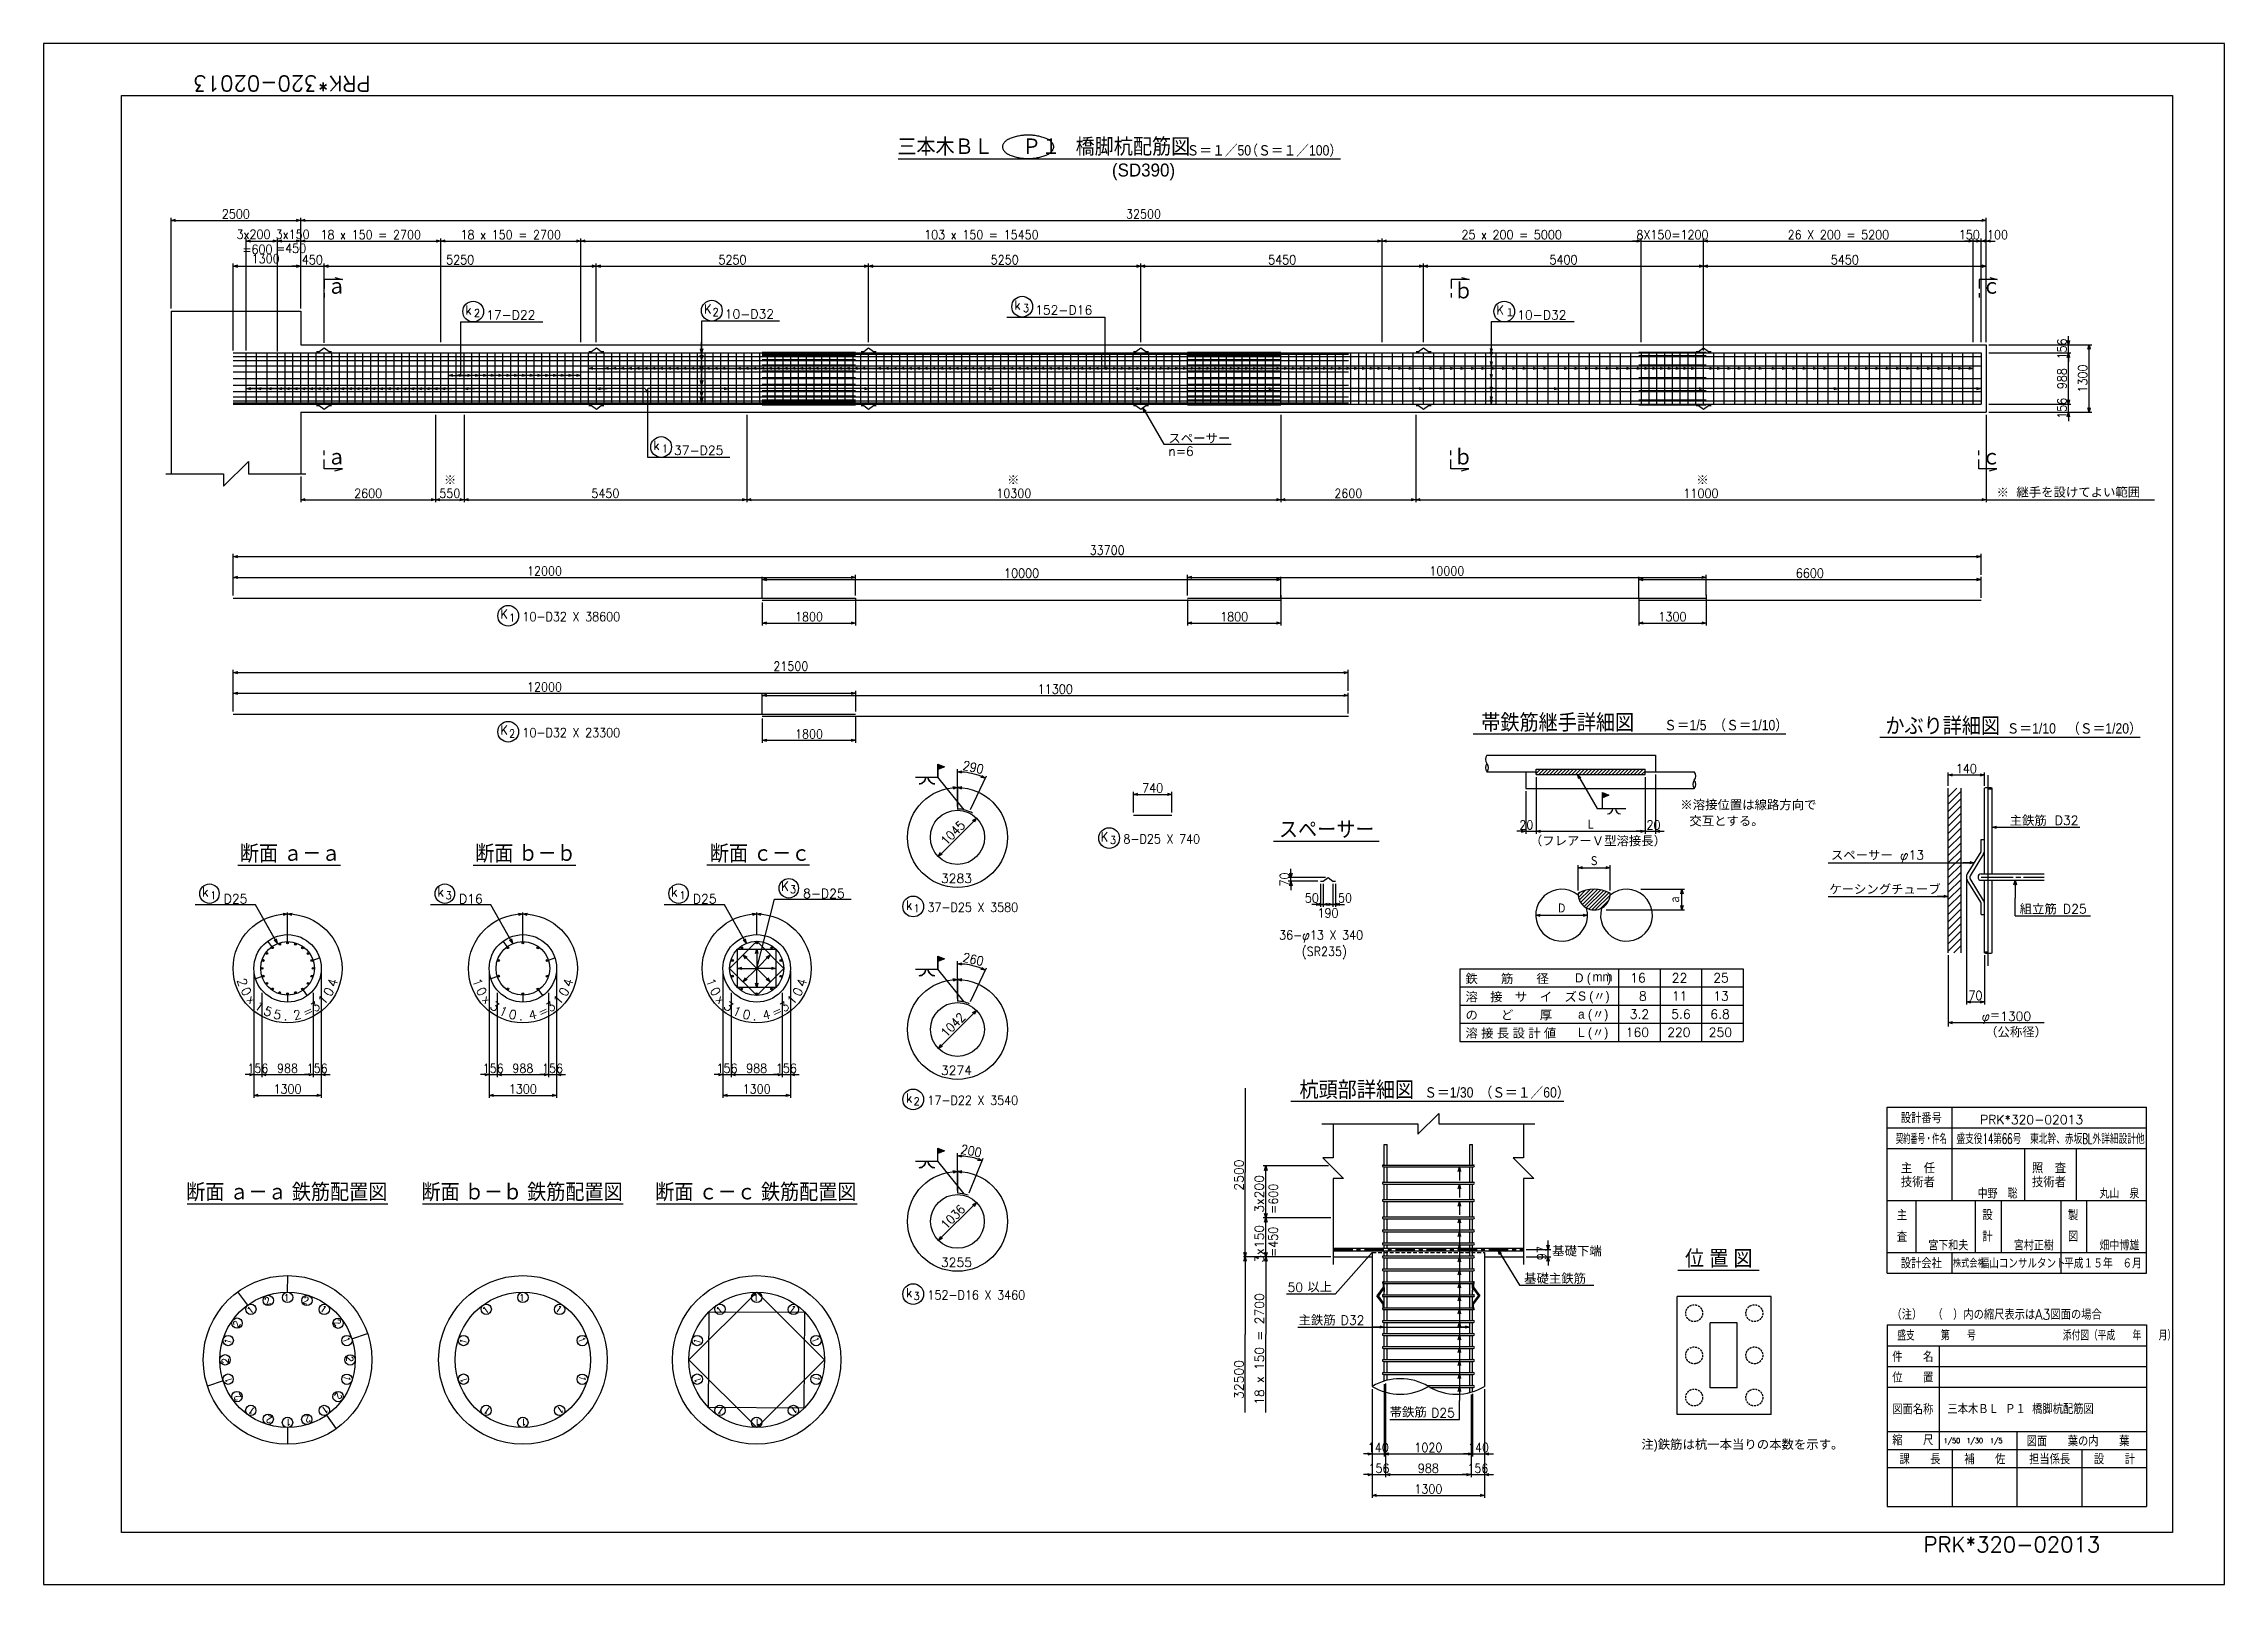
# Model space of a CAD drawing. Extents: x 92661 to 134711, y 44762 to 74462.
import ezdxf
from ezdxf.enums import TextEntityAlignment as Align

# ---------------------------------------------------------------- set-up
doc = ezdxf.new("R2010")
doc.units = 0
doc.header["$LTSCALE"] = 300
doc.header["$MEASUREMENT"] = 0
for name, pattern in [('CENTER', [2, 1.25, -0.25, 0.25, -0.25]), ('HIDDEN', [0.375, 0.25, -0.125]), ('TEN1SEN1', [25, 20, -1.5, 2, -1.5])]:
    doc.linetypes.add(name, pattern=pattern)
doc.layers.get('0').update_dxf_attribs({"linetype": 'CONTINUOUS'})
doc.layers.get('DEFPOINTS').update_dxf_attribs({"linetype": 'CONTINUOUS'})
for name, color, linetype in [('LAYER001', 7, 'CONTINUOUS'), ('スペーサー-2', 3, 'CONTINUOUS'), ('タイトル', 3, 'CONTINUOUS'), ('丸ポチ', 2, 'CONTINUOUS'), ('寸法', 1, 'CONTINUOUS'), ('引き出し横', 1, 'CONTINUOUS'), ('引き出し縦', 1, 'CONTINUOUS'), ('文字', 3, 'CONTINUOUS'), ('杭主筋', 2, 'CONTINUOUS'), ('枠', 7, 'CONTINUOUS'), ('構造', 3, 'CONTINUOUS'), ('構造線', 3, 'CONTINUOUS'), ('番号', 4, 'CONTINUOUS'), ('肋筋', 3, 'CONTINUOUS'), ('表', 1, 'CONTINUOUS'), ('記号', 2, 'CONTINUOUS'), ('鉄筋材料', 3, 'CONTINUOUS'), ('ﾀｲﾄﾙ', 7, 'CONTINUOUS')]:
    doc.layers.add(name, color=color, linetype=linetype)
doc.styles.add('MS明朝', font='MS PMincho.ttf')
doc.styles.add('romans', font='ROMANS.shx', dxfattribs={"width": 0.9, "bigfont": 'EXTFONT.shx'})
doc.styles.get("Standard").update_dxf_attribs({"font": 'romans.shx', "bigfont": 'extfont.shx'})
doc.styles.add('STYLE1', font='romans.shx', dxfattribs={"bigfont": 'bigfont.shx'})
doc.styles.add('ｽﾀｲﾙ1', font='ROMANS.shx', dxfattribs={"bigfont": 'EXTFONT.shx'})
doc.dimstyles.new('ST-50', dxfattribs={"dimscale": 50, "dimtxt": 3.5, "dimasz": 1.7, "dimexe": 1, "dimexo": 1, "dimgap": 1, "dimtad": 0, "dimdec": 0, "dimzin": 0, "dimdsep": 46, "dimtxsty": 'romans', "dimblk": 'OPEN30', "dimcen": 1, "dimdle": 3, "dimclrd": 1, "dimclre": 1, "dimclrt": 3, "dimaunit": 1, "dimadec": 0, "dimazin": 0, "dimtfac": 1, "dimtdec": 0, "dimtix": 1, "dimtmove": 2, "dimatfit": 3, "dimldrblk": 'NONE', "dimfxl": 0, "dimtvp": 0.7, "dimtolj": 1, "dimtzin": 0, "dimarcsym": 0})
doc.dimstyles.new('ST-50-10', dxfattribs={"dimscale": 50, "dimtxt": 3.5, "dimasz": 1.7, "dimexe": 1, "dimexo": 1, "dimgap": 1, "dimtad": 0, "dimdec": 0, "dimlfac": 0.2, "dimzin": 0, "dimdsep": 46, "dimtxsty": 'romans', "dimblk": 'OPEN30', "dimcen": 1, "dimdle": 3, "dimclrd": 1, "dimclre": 1, "dimclrt": 3, "dimaunit": 1, "dimadec": 0, "dimazin": 0, "dimtfac": 1, "dimtdec": 0, "dimtix": 1, "dimtmove": 2, "dimatfit": 3, "dimldrblk": 'OPEN30', "dimfxl": 0, "dimtvp": 0.7, "dimtolj": 1, "dimtzin": 0, "dimarcsym": 0})
doc.dimstyles.new('ST-50-30', dxfattribs={"dimscale": 50, "dimtxt": 3.5, "dimasz": 1.7, "dimexe": 1, "dimexo": 1, "dimgap": 1, "dimtad": 0, "dimdec": 0, "dimlfac": 0.6, "dimzin": 0, "dimdsep": 46, "dimtxsty": 'romans', "dimblk": 'OPEN30', "dimcen": 1, "dimdle": 3, "dimclrd": 1, "dimclre": 1, "dimclrt": 3, "dimaunit": 1, "dimadec": 0, "dimazin": 0, "dimtfac": 1, "dimtdec": 0, "dimtix": 1, "dimtmove": 2, "dimatfit": 3, "dimldrblk": 'OPEN30', "dimfxl": 0, "dimtvp": 0.7, "dimtolj": 1, "dimtzin": 0, "dimarcsym": 0})
doc.dimstyles.get("Standard").update_dxf_attribs({"dimtxt": 0.18, "dimasz": 0.18, "dimexe": 0.18, "dimexo": 0.0625, "dimgap": 0.09, "dimtad": 0, "dimtih": 1, "dimtoh": 1, "dimdec": 4, "dimzin": 0, "dimdsep": 46, "dimtxsty": 'Standard', "dimcen": 0.09, "dimadec": 0, "dimazin": 0, "dimtfac": 1, "dimtdec": 4, "dimtofl": 0, "dimtmove": 0, "dimatfit": 3, "dimfxl": 0, "dimtolj": 1, "dimtzin": 0, "dimarcsym": 0})
doc.dimstyles.new('矢', dxfattribs={"dimscale": 50, "dimtxt": 3.5, "dimasz": 1.7, "dimexe": 1, "dimexo": 0.7, "dimgap": 0.09, "dimtad": 0, "dimdec": 0, "dimzin": 0, "dimdsep": 46, "dimtxsty": 'romans', "dimblk": 'OPEN30', "dimcen": 1, "dimdle": 1, "dimclrd": 1, "dimclre": 1, "dimclrt": 3, "dimaunit": 1, "dimadec": 0, "dimazin": 0, "dimtfac": 1, "dimtdec": 0, "dimtix": 1, "dimtmove": 2, "dimatfit": 3, "dimldrblk": 'OPEN30', "dimfxl": 0, "dimtvp": 0.7, "dimtolj": 1, "dimtzin": 0, "dimarcsym": 0})

msp = doc.modelspace()

# ---------------------------------------------------------------- texts
at = {"layer": 'スペーサー-2', "color": 3, "style": 'MS明朝'}
msp.add_text('スペーサー', height=175, dxfattribs=at).set_placement((114348.86501, 66768.47517))
at = {"layer": 'スペーサー-2', "color": 3}
msp.add_text('n=6', height=175, dxfattribs=at).set_placement((114348.86501, 66518.47517))
at = {"layer": 'タイトル', "color": 3}
msp.add_text('PRK*320-02013', height=300, rotation=180, dxfattribs=at).set_placement((98960.63285, 73843.97888))
msp.add_text('PRK*320-02013', height=300, dxfattribs=at).set_placement((128910.63285, 45381.07477))
at = {"layer": '寸法', "color": 3, "linetype": 'Continuous', "style": 'romans', "width": 0.9}
for s, p in [('3x200', (96708.34251, 70699.95752)), ('3x150', (97462.24448, 70699.95752))]:
    msp.add_text(s, height=175, dxfattribs=at).set_placement(p, align=Align.CENTER)
at = {"layer": '寸法', "color": 3, "style": 'ｽﾀｲﾙ1'}
for s, p in [('3283', (109962.7601, 58282.28541)), ('3274', (109962.7601, 54581.58378)), ('3255', (109962.7601, 50880.88214))]:
    msp.add_text(s, height=175, dxfattribs=at).set_placement(p)
for s, rotation, p in [('2', 287.9106, (96385.82841, 56411.95284)), ('4', 73.2112, (98296.37341, 56263.61284)), ('1', 287.9106, (100923.68758, 56411.95284)), ('4', 73.2112, (102834.23258, 56263.61284)), ('1', 287.9106, (105431.47956, 56411.95284)), ('4', 73.2112, (107342.02456, 56263.61284)), ('0', 300.019, (96454.63841, 56211.70284)), ('x', 312.1273, (96563.92341, 56030.34284)), ('1', 324.2357, (96708.82341, 55875.93784)), ('3', 36.886, (97894.51341, 55783.87784)), ('1', 48.9944, (98061.50841, 55914.06284)), ('0', 61.1028, (98197.47841, 56076.38284)), ('0', 300.019, (100992.49758, 56211.70284)), ('x', 312.1273, (101101.78258, 56030.34284)), ('3', 324.2357, (101246.68258, 55875.93784)), ('3', 36.886, (102432.37258, 55783.87784)), ('1', 48.9944, (102599.36758, 55914.06284)), ('0', 61.1028, (102735.33758, 56076.38284)), ('0', 300.019, (105500.28956, 56211.70284)), ('x', 312.1273, (105609.57456, 56030.34284)), ('3', 324.2357, (105754.47456, 55875.93784)), ('3', 36.886, (106940.16456, 55783.87784)), ('1', 48.9944, (107107.15956, 55914.06284)), ('0', 61.1028, (107243.12956, 56076.38284)), ('5', 336.3441, (96882.88341, 55755.36284)), ('5', 348.4525, (97078.36341, 55673.98284)), ('.', 0.5609, (97286.56841, 55635.41784)), ('2', 12.6693, (97498.22841, 55641.38284)), ('=', 24.7776, (97703.92841, 55691.61784)), ('1', 336.3441, (101420.74258, 55755.36284)), ('0', 348.4525, (101616.22258, 55673.98284)), ('.', 0.5609, (101824.42758, 55635.41784)), ('4', 12.6693, (102036.08758, 55641.38284)), ('=', 24.7776, (102241.78758, 55691.61784)), ('1', 336.3441, (105928.53456, 55755.36284)), ('0', 348.4525, (106124.01456, 55673.98284)), ('.', 0.5609, (106332.21956, 55635.41784)), ('4', 12.6693, (106543.87956, 55641.38284)), ('=', 24.7776, (106749.57956, 55691.61784))]:
    msp.add_text(s, height=175, rotation=rotation, dxfattribs=at).set_placement(p)
at = {"layer": '引き出し横', "color": 3, "style": 'ｽﾀｲﾙ1', "width": 0.9}
for s, height, p in [('k', 175, (100795.81576, 69240.98077)), ('k', 175, (111381.6786, 69335.53018)), ('3', 150, (111546.61062, 69288.33473)), ('2', 150, (100960.74778, 69193.78532)), ('k', 175, (104419.98649, 66629.88993)), ('1', 150, (104584.91851, 66582.69448))]:
    msp.add_text(s, height=height, dxfattribs=at).set_placement(p)
at = {"layer": '引き出し横', "color": 3}
for s, style, p in [('152-D16', 'romans', (111778.0619, 69238.82588)), ('17-D22', 'romans', (101192.19906, 69144.27648)), ('37-D25', 'romans', (104816.36978, 66533.18563)), ('主鉄筋', 'MS明朝', (130570.20522, 59402.25419)), ('スペーサー', 'MS明朝', (127124.02995, 58733.9582)), ('ケーシングチューブ', 'MS明朝', (127091.3953, 58076.88012)), ('組立筋', 'MS明朝', (130763.81576, 57695.9082)), ('（公称径）', 'MS明朝', (130097.18655, 55324.64432))]:
    msp.add_text(s, height=175, dxfattribs=dict(at, style=style)).set_placement(p)
at = {"layer": '引き出し横', "color": 3, "linetype": 'Continuous'}
for s, style, p in [('基礎下端', 'MS明朝', (121749.72032, 51103.16757)), ('50', 'ｽﾀｲﾙ1', (116646.20171, 50400.09702)), ('以上', 'MS明朝', (117027.81744, 50411.00536)), ('基礎主鉄筋', 'MS明朝', (121208.02351, 50573.74608)), ('主鉄筋', 'MS明朝', (116857.78174, 49770.75546)), ('D32', 'ｽﾀｲﾙ1', (117670.95873, 49766.83011)), ('帯鉄筋', 'MS明朝', (118615.18948, 47996.97476)), ('D25', 'ｽﾀｲﾙ1', (119415.44344, 47981.56225)), ('注)鉄筋は杭一本当りの本数を示す。', 'MS明朝', (123469.58889, 47374.0835))]:
    msp.add_text(s, height=175, dxfattribs=dict(at, style=style)).set_placement(p)
at = {"layer": '引き出し縦', "color": 3, "style": 'ｽﾀｲﾙ1', "width": 0.9}
for s, height, p in [('K', 175, (105396.57247, 69258.11851)), ('K', 175, (120676.69239, 69240.98077)), ('2', 150, (105561.50449, 69210.92306)), ('１', 150, (120841.62441, 69193.78532)), ('1', 150, (95875.84464, 57969.73048)), ('3', 150, (100413.70381, 57969.73048)), ('1', 150, (104921.49579, 57969.73048)), ('3', 150, (107054.44618, 58086.21676))]:
    msp.add_text(s, height=height, dxfattribs=at).set_placement(p)
at = {"layer": '引き出し縦', "color": 3}
for s, style, p in [('10-D32', 'romans', (105792.95577, 69161.41422)), ('10-D32', 'romans', (121073.07569, 69144.27648)), ('D32', 'ｽﾀｲﾙ1', (131440.18516, 59402.25419)), ('φ13', 'ｽﾀｲﾙ1', (128455.44723, 58733.9582)), ('k', 'ｽﾀｲﾙ1', (95713.9625, 58024.04889)), ('D25', 'ｽﾀｲﾙ1', (96133.68841, 57888.92784)), ('k', 'ｽﾀｲﾙ1', (100251.82167, 58024.04889)), ('D16', 'ｽﾀｲﾙ1', (100671.54758, 57888.92784)), ('k', 'ｽﾀｲﾙ1', (104759.61365, 58024.04889)), ('D25', 'ｽﾀｲﾙ1', (105179.33956, 57888.92784)), ('K', 'ｽﾀｲﾙ1', (106878.68581, 58133.45198)), ('8-D25', 'ｽﾀｲﾙ1', (107304.47956, 57992.35784)), ('D25', 'ｽﾀｲﾙ1', (131598.71272, 57695.9082)), ('φ＝1300', 'ｽﾀｲﾙ1', (130027.97929, 55625.59405))]:
    msp.add_text(s, height=175, dxfattribs=dict(at, style=style)).set_placement(p)
at = {"layer": '文字', "color": 3}
for s, style, p in [('※溶接位置は線路方向で', 'MS明朝', (124219.79833, 59704.06358)), ('交互とする。', 'MS明朝', (124394.79833, 59392.44612)), ('（フレアーＶ型溶接長）', 'MS明朝', (121318.84263, 59008.88413)), ('鉄       筋       径', 'MS明朝', (120077.23971, 56351.23192)), ('D (     )', 'MS明朝', (122187.35043, 56366.02918)), ('mm', 'MS明朝', (122528.14522, 56388.26918)), ('16', 'ｽﾀｲﾙ1', (123254.33508, 56366.02918)), ('22', 'ｽﾀｲﾙ1', (124054.33508, 56366.02918)), ('25', 'ｽﾀｲﾙ1', (124854.33508, 56366.02918)), ('溶\u3000接\u3000サ\u3000イ\u3000ズ', 'MS明朝', (120077.23971, 56001.23192)), ('S (〃)', 'MS明朝', (122248.51924, 56016.02918)), ('8', 'ｽﾀｲﾙ1', (123422.23847, 56016.02918)), ('11', 'ｽﾀｲﾙ1', (124054.33508, 56016.02918)), ('13', 'ｽﾀｲﾙ1', (124854.33508, 56016.02918)), ('の       ど        厚', 'MS明朝', (120077.23971, 55651.23192)), ('a (〃)', 'MS明朝', (122248.51924, 55666.02918)), ('3.2', 'ｽﾀｲﾙ1', (123244.32888, 55666.02918)), ('5.6', 'ｽﾀｲﾙ1', (124044.32888, 55666.02918)), ('6.8', 'ｽﾀｲﾙ1', (124798.97602, 55666.02918)), ('溶 接 長 設 計 値', 'MS明朝', (120077.23971, 55301.23192)), ('L (〃)', 'MS明朝', (122248.51924, 55316.02918)), ('160', 'ｽﾀｲﾙ1', (123166.83508, 55316.02918)), ('220', 'ｽﾀｲﾙ1', (123966.83508, 55316.02918)), ('250', 'ｽﾀｲﾙ1', (124766.83508, 55316.02918))]:
    msp.add_text(s, height=175, dxfattribs=dict(at, style=style)).set_placement(p)
at = {"layer": '文字', "color": 3, "style": 'ｽﾀｲﾙ1'}
for s, p in [('2500', (115796.25108, 52352.08361)), ('3x200', (116187.33754, 51925.24361)), ('3x150', (116187.33754, 50964.11183)), ('18 x 150 = 2700', (116191.92939, 48223.04688)), ('32500', (115796.25108, 48336.19416))]:
    msp.add_text(s, height=175, rotation=90, dxfattribs=at).set_placement(p)
at = {"layer": '文字', "style": 'ｽﾀｲﾙ1'}
for s, rotation, p in [('1', 36, (96643.66982, 50050.70444)), ('2', 18, (96976.09116, 50226.31886)), ('2', 342, (97718.66856, 50237.29695)), ('1', 324, (98056.13598, 50071.586)), ('1', 36, (101181.529, 50050.70444)), ('1', 324, (102593.99515, 50071.586)), ('1', 36, (105689.32098, 50050.70444)), ('1', 324, (107101.78713, 50071.586)), ('2', 54, (96381.78618, 49780.96135)), ('2', 306, (98325.87906, 49809.70236)), ('1', 72, (96216.07524, 49443.49394)), ('1', 288, (98501.49348, 49477.28103)), ('1', 72, (100753.93441, 49443.49394)), ('1', 288, (103039.35265, 49477.28103)), ('1', 72, (105261.72639, 49443.49394)), ('1', 288, (107547.14464, 49477.28103)), ('2', 90, (96162.75793, 49071.33586)), ('2', 270, (98565.78888, 49106.8617)), ('1', 108, (96227.05333, 48700.91654)), ('2', 126, (96402.66775, 48368.4952)), ('2', 234, (98346.76063, 48397.23621)), ('1', 252, (98512.47157, 48734.70362)), ('1', 108, (100764.9125, 48700.91654)), ('1', 252, (103050.33074, 48734.70362)), ('1', 108, (105272.70448, 48700.91654)), ('1', 252, (107558.12273, 48734.70362)), ('1', 144, (96672.41083, 48106.61156)), ('2', 162, (97009.87825, 47940.90062)), ('1', 180, (97382.03633, 47887.58331)), ('2', 198, (97752.45565, 47951.87871)), ('1', 216, (98084.87699, 48127.49313)), ('1', 144, (101210.27001, 48106.61156)), ('1', 180, (101919.8955, 47887.58331)), ('1', 216, (102622.73616, 48127.49313)), ('1', 144, (105718.06199, 48106.61156)), ('1', 180, (106427.68748, 47887.58331)), ('1', 216, (107130.52814, 48127.49313))]:
    msp.add_text(s, height=130, rotation=rotation, dxfattribs=at).set_placement(p, align=Align.MIDDLE)
for p in [(97346.51048, 50290.61426), (101884.36966, 50290.61426), (106392.16164, 50290.61426), (106392.16164, 50290.61426)]:
    msp.add_text('1', height=130, dxfattribs=at).set_placement(p, align=Align.MIDDLE)
at = {"layer": '記号', "color": 2, "style": 'MS明朝', "width": 0.9}
for s, height, p in [('三本木ＢＬ\u3000  Ｐ１   橋脚杭配筋図', 300, (111946.4497, 72333.52195)), ('Ｓ＝１／50', 200, (115321.41897, 72305.23883)), ('（Ｓ＝１／100）', 200, (116765.13605, 72305.23883)), ('Ｓ＝1/5', 200, (124315.32642, 61225.52375)), ('（Ｓ＝1/10）', 200, (125576.50461, 61225.52375)), ('（Ｓ＝1/20）', 200, (132397.81682, 61161.94933)), ('Ｓ＝1/10', 200, (130987.28859, 61161.94933)), ('Ｓ＝1/30', 200, (119756.38708, 54145.27635)), ('（Ｓ＝１／60）', 200, (121216.69871, 54145.27635))]:
    msp.add_text(s, height=height, dxfattribs=at).set_placement(p, align=Align.CENTER)
at = {"layer": '記号', "color": 2, "style": 'MS明朝'}
msp.add_text('(SD390)', height=250, dxfattribs=at).set_placement((113260.50209, 71900.25592))
at = {"layer": '記号', "style": 'MS明朝', "width": 0.9}
for s, p in [('ａ', (98125.25871, 69640.95431)), ('ｂ', (119852.35992, 69551.61919)), ('ｃ', (130033.60855, 69640.95431)), ('ａ', (98125.25871, 66349.22231)), ('ｂ', (119848.38856, 66349.22231)), ('ｃ', (130029.63719, 66349.22231))]:
    msp.add_text(s, height=300, dxfattribs=at).set_placement(p)
for s, p in [('帯鉄筋継手詳細図', (121856.09335, 61232.43778)), ('かぶり詳細図', (129279.83604, 61168.86336)), ('スペーサー', (117400.89594, 59169.9994)), ('断面 ａ－ａ', (97414.83188, 58709.24353)), ('断面 ｂ－ｂ', (101952.69105, 58709.24353)), ('断面 ｃ－ｃ', (106475.31329, 58709.24353)), ('杭頭部詳細図', (117981.22971, 54152.19038)), ('断面 ａ－ａ 鉄筋配置図', (97348.71847, 52181.89428)), ('断面 ｂ－ｂ 鉄筋配置図', (101886.57764, 52181.89428)), ('断面 ｃ－ｃ 鉄筋配置図', (106394.36963, 52181.89428)), ('位 置 図', (124961.09085, 50900.28735))]:
    msp.add_text(s, height=300, dxfattribs=at).set_placement(p, align=Align.CENTER)
at = {"layer": '鉄筋材料', "style": 'MS明朝'}
for s, p in [('※', (100378.99928, 65965.82733)), ('※', (111238.01736, 65965.82733)), ('※', (124527.9553, 65965.82733)), ('※', (130317.7182, 65725.75041)), ('継手を設けてよい範囲', (130699.60784, 65730.12922))]:
    msp.add_text(s, height=175, dxfattribs=at).set_placement(p)
at = {"layer": '鉄筋材料', "color": 3, "style": 'ｽﾀｲﾙ1', "width": 0.9}
for s, height, p in [('K', 175, (101470.27774, 63377.46188)), ('1', 150, (101636.24723, 63323.52515)), ('K', 175, (101470.27774, 61142.29096)), ('2', 150, (101636.24723, 61088.35424)), ('K', 175, (113044.21183, 59085.01199)), ('3', 150, (113224.00224, 59033.98508)), ('k', 175, (109293.40725, 57767.06118)), ('1', 150, (109436.77992, 57718.43516)), ('k', 175, (109293.40725, 54047.84417)), ('2', 150, (109436.77992, 53999.21814)), ('k', 175, (109293.40725, 50295.42614)), ('3', 150, (109436.77992, 50246.80011))]:
    msp.add_text(s, height=height, dxfattribs=at).set_placement(p)
at = {"layer": '鉄筋材料', "style": 'romans', "width": 0.9}
for s, p in [('10-D32 X 38600', (101893.41194, 63329.28635)), ('10-D32 X 23300', (101893.41194, 61094.11543)), ('8-D25 X 740', (113481.14694, 59043.65889)), ('37-D25 X 3580', (109702.88483, 57725.70808)), ('36-φ13 X 340', (116482.88025, 57191.49487)), ('(SR235)', (116920.38025, 56875.00152)), ('17-D22 X 3540', (109702.88483, 54006.49107)), ('152-D16 X 3460', (109702.88483, 50254.07304))]:
    msp.add_text(s, height=175, dxfattribs=at).set_placement(p)
at = {"layer": 'ﾀｲﾄﾙ', "color": 3, "ltscale": 100, "style": 'STYLE1'}
for s, height, width, p in [('設計番号', 200, 0.9, (128867.18901, 53761.94194)), ('契約番号・件名', 200, 0.5, (128867.18901, 53361.94194)), ('盛支役14第66号\u3000東北幹、赤坂BL外詳細設計他', 200, 0.6, (131358.87827, 53361.94194)), ('主', 200, 0.9, (128493.49379, 51890.09393)), ('設', 200, 0.9, (130143.49379, 51890.09393)), ('製', 200, 0.9, (131793.49379, 51890.09393)), ('査', 200, 0.9, (128493.49379, 51475.27214)), ('計', 200, 0.9, (130143.49379, 51475.27214)), ('図', 200, 0.9, (131793.49379, 51475.27214)), ('設計会社', 200, 0.9, (128867.18901, 50961.94194)), ('株式会社', 150, 0.75, (129791.42841, 50961.94194)), ('福山コンサルタント', 175, 0.75, (130821.01394, 50961.94194)), ('平成１５年\u3000６月', 200, 0.75, (132369.00335, 50961.94194))]:
    msp.add_text(s, height=height, dxfattribs=dict(at, width=width)).set_placement(p, align=Align.MIDDLE)
for s, height, p in [('PRK*320-02013', 175, (130993.89576, 53721.56908)), ('技術者', 200, (128801.69468, 52526.94521)), ('主\u3000任', 200, (128801.69468, 52796.93852)), ('技術者', 200, (131328.82919, 52526.94521)), ('照\u3000査', 200, (131328.82919, 52796.93852)), ('中野\u3000聡', 175, (130336.7816, 52307.78305)), ('丸山\u3000泉', 175, (132686.7816, 52307.78305)), ('宮下和夫', 175, (129386.7816, 51307.78305)), ('宮村正樹', 175, (131036.7816, 51307.78305)), ('畑中博雄', 175, (132686.7816, 51307.78305))]:
    msp.add_text(s, height=height, dxfattribs=at).set_placement(p, align=Align.MIDDLE)
for s, height, width, p in [('（注）\u3000（\u3000）内の縮尺表示はA3図面の場合', 200, 0.9, (128291.03365, 49864.56261)), ('盛支\u3000\u3000\u3000第\u3000\u3000号\u3000\u3000\u3000\u3000\u3000\u3000\u3000\u3000\u3000\u3000添付図（平成\u3000\u3000年\u3000\u3000月）', 200, 0.6, (128403.85966, 49463.2809)), ('件\u3000\u3000名', 200, 0.9, (128306.69379, 49050.16487)), ('位\u3000\u3000置', 200, 0.9, (128306.69379, 48650.16487)), ('図面名称', 200, 0.9, (128306.69379, 48037.12163)), ('三本木ＢＬ Ｐ１ 橋脚杭配筋図', 200, 0.9, (129370.60725, 48043.70333)), ('縮\u3000\u3000尺', 200, 0.9, (128306.69379, 47443.56757)), ('1/50 ', 100, 0.9, (129299.96828, 47482.55281)), ('1/30 ', 100, 0.9, (129739.37939, 47482.55281)), ('1/5', 100, 0.9, (130193.11922, 47482.55281)), ('図面\u3000\u3000葉の内\u3000\u3000葉', 200, 0.9, (130898.73672, 47423.70722)), ('課\u3000\u3000長', 200, 0.9, (128445.20319, 47076.82086)), ('補\u3000\u3000佐', 200, 0.9, (129695.20319, 47076.82086)), ('担当係長', 200, 0.9, (130945.20319, 47076.82086)), ('設\u3000\u3000計', 200, 0.9, (132195.20319, 47076.82086))]:
    msp.add_text(s, height=height, dxfattribs=dict(at, width=width)).set_placement(p)

# ---------------------------------------------------------------- blocks, each defined once
blk = doc.blocks.new('_Open30')
at = {"color": 0, "lineweight": -2}
for p, q in [((-1, 0.27), (0, 0)), ((0, 0), (-1, -0.27)), ((0, 0), (-1, 0))]:
    blk.add_line(p, q, dxfattribs=at)
blk = doc.blocks.new('*D1')
at = {"layer": 'DEFPOINTS', "color": 0, "linetype": 'Continuous'}
for p in [(118278, 48577), (120445, 48577), (120445, 46477)]:
    blk.add_point(p, dxfattribs=at)
at = {"layer": '寸法', "color": 1, "linetype": 'Continuous', "lineweight": -2}
for p, q in [((118278, 48527), (118278, 46427)), ((120445, 48527), (120445, 46427)), ((118363, 46477), (120360, 46477))]:
    blk.add_line(p, q, dxfattribs=at)
at = {"layer": '寸法', "color": 1, "linetype": 'Continuous', "lineweight": -2, "xscale": 85, "yscale": 85, "zscale": 85, "rotation": 180}
blk.add_blockref('_Open30', (118278, 46477), dxfattribs=at)
at = {"layer": '寸法', "color": 1, "linetype": 'Continuous', "lineweight": -2, "xscale": 85, "yscale": 85, "zscale": 85}
blk.add_blockref('_Open30', (120445, 46477), dxfattribs=at)
at = {"layer": '寸法', "color": 3, "linetype": 'Continuous', "insert": (119362, 46600), "char_height": 175, "attachment_point": 5, "style": 'romans'}
blk.add_mtext('\\A1;1300', dxfattribs=at)
blk = doc.blocks.new('*D2')
at = {"color": 1, "linetype": 'ByBlock'}
for p, q in [((118538, 48635), (118538, 46827)), ((120185, 48419), (120185, 46827)), ((118623, 46877), (120100, 46877))]:
    blk.add_line(p, q, dxfattribs=at)
at = {"layer": 'DEFPOINTS', "color": 0, "linetype": 'ByBlock'}
for p in [(118538, 48685), (120185, 48469), (120185, 46877)]:
    blk.add_point(p, dxfattribs=at)
at = {"color": 1, "linetype": 'ByBlock', "xscale": 85, "yscale": 85, "zscale": 85, "rotation": 180}
blk.add_blockref('_Open30', (118538, 46877), dxfattribs=at)
at = {"color": 1, "linetype": 'ByBlock', "xscale": 85, "yscale": 85, "zscale": 85}
blk.add_blockref('_Open30', (120185, 46877), dxfattribs=at)
at = {"color": 3, "linetype": 'ByBlock', "insert": (119362, 47000), "char_height": 175, "attachment_point": 5, "style": 'romans'}
blk.add_mtext('\\A1;988', dxfattribs=at)
blk = doc.blocks.new('*D3')
at = {"layer": 'DEFPOINTS', "color": 0, "linetype": 'Continuous'}
for p in [(118512, 48670), (120212, 48484), (120212, 47277)]:
    blk.add_point(p, dxfattribs=at)
at = {"layer": '寸法', "color": 1, "linetype": 'Continuous', "lineweight": -2}
for p, q in [((118512, 48620), (118512, 47227)), ((120212, 48434), (120212, 47227)), ((118597, 47277), (120127, 47277))]:
    blk.add_line(p, q, dxfattribs=at)
at = {"layer": '寸法', "color": 1, "linetype": 'Continuous', "lineweight": -2, "xscale": 85, "yscale": 85, "zscale": 85, "rotation": 180}
blk.add_blockref('_Open30', (118512, 47277), dxfattribs=at)
at = {"layer": '寸法', "color": 1, "linetype": 'Continuous', "lineweight": -2, "xscale": 85, "yscale": 85, "zscale": 85}
blk.add_blockref('_Open30', (120212, 47277), dxfattribs=at)
at = {"layer": '寸法', "color": 3, "linetype": 'Continuous', "insert": (119362, 47400), "char_height": 175, "attachment_point": 5, "style": 'romans'}
blk.add_mtext('\\A1;1020', dxfattribs=at)
blk = doc.blocks.new('*D4')
at = {"color": 1, "linetype": 'ByBlock'}
for p, q in [((118278, 48527), (118278, 46827)), ((118538, 48635), (118538, 46827)), ((118193, 46877), (118108, 46877)), ((118278, 46877), (118538, 46877)), ((118623, 46877), (118708, 46877))]:
    blk.add_line(p, q, dxfattribs=at)
at = {"layer": 'DEFPOINTS', "color": 0, "linetype": 'ByBlock'}
for p in [(118278, 48577), (118538, 48685), (118538, 46877)]:
    blk.add_point(p, dxfattribs=at)
at = {"color": 1, "linetype": 'ByBlock', "xscale": 85, "yscale": 85, "zscale": 85}
blk.add_blockref('_Open30', (118278, 46877), dxfattribs=at)
at = {"color": 1, "linetype": 'ByBlock', "xscale": 85, "yscale": 85, "zscale": 85, "rotation": 180}
blk.add_blockref('_Open30', (118538, 46877), dxfattribs=at)
at = {"color": 3, "linetype": 'ByBlock', "insert": (118408, 47000), "char_height": 175, "attachment_point": 5, "style": 'romans'}
blk.add_mtext('\\A1;156', dxfattribs=at)
blk = doc.blocks.new('*D5')
at = {"layer": 'DEFPOINTS', "color": 0, "linetype": 'Continuous'}
for p in [(118278, 48577), (118512, 48670), (118512, 47277)]:
    blk.add_point(p, dxfattribs=at)
at = {"layer": '寸法', "color": 1, "linetype": 'Continuous', "lineweight": -2}
for p, q in [((118278, 48527), (118278, 47227)), ((118512, 48620), (118512, 47227)), ((118193, 47277), (118108, 47277)), ((118278, 47277), (118512, 47277)), ((118597, 47277), (118682, 47277))]:
    blk.add_line(p, q, dxfattribs=at)
at = {"layer": '寸法', "color": 1, "linetype": 'Continuous', "lineweight": -2, "xscale": 85, "yscale": 85, "zscale": 85}
blk.add_blockref('_Open30', (118278, 47277), dxfattribs=at)
at = {"layer": '寸法', "color": 1, "linetype": 'Continuous', "lineweight": -2, "xscale": 85, "yscale": 85, "zscale": 85, "rotation": 180}
blk.add_blockref('_Open30', (118512, 47277), dxfattribs=at)
at = {"layer": '寸法', "color": 3, "linetype": 'Continuous', "insert": (118395, 47400), "char_height": 175, "attachment_point": 5, "style": 'romans'}
blk.add_mtext('\\A1;140', dxfattribs=at)
blk = doc.blocks.new('*D6')
at = {"color": 1, "linetype": 'ByBlock'}
for p, q in [((107060, 57108), (107060, 55060)), ((106904, 56686), (106904, 55060)), ((106819, 55110), (106734, 55110)), ((106904, 55110), (107060, 55110)), ((107145, 55110), (107230, 55110))]:
    blk.add_line(p, q, dxfattribs=at)
at = {"layer": 'DEFPOINTS', "color": 0, "linetype": 'ByBlock'}
for p in [(107060, 57158), (106904, 56736), (107060, 55110)]:
    blk.add_point(p, dxfattribs=at)
at = {"color": 1, "linetype": 'ByBlock', "xscale": 85, "yscale": 85, "zscale": 85}
blk.add_blockref('_Open30', (106904, 55110), dxfattribs=at)
at = {"color": 1, "linetype": 'ByBlock', "xscale": 85, "yscale": 85, "zscale": 85, "rotation": 180}
blk.add_blockref('_Open30', (107060, 55110), dxfattribs=at)
at = {"color": 3, "linetype": 'ByBlock', "insert": (106982, 55232), "char_height": 175, "attachment_point": 5, "style": 'romans'}
blk.add_mtext('\\A1;156', dxfattribs=at)
blk = doc.blocks.new('_None')
blk = doc.blocks.new('*D7')
at = {"color": 1, "linetype": 'ByBlock'}
for p, q in [((105760, 57108), (105760, 55060)), ((105916, 56686), (105916, 55060)), ((105675, 55110), (105590, 55110)), ((105760, 55110), (105916, 55110)), ((106001, 55110), (106086, 55110))]:
    blk.add_line(p, q, dxfattribs=at)
at = {"layer": 'DEFPOINTS', "color": 0, "linetype": 'ByBlock'}
for p in [(105760, 57158), (105916, 56736), (105916, 55110)]:
    blk.add_point(p, dxfattribs=at)
at = {"color": 1, "linetype": 'ByBlock', "xscale": 85, "yscale": 85, "zscale": 85}
blk.add_blockref('_Open30', (105760, 55110), dxfattribs=at)
at = {"color": 1, "linetype": 'ByBlock', "xscale": 85, "yscale": 85, "zscale": 85, "rotation": 180}
blk.add_blockref('_Open30', (105916, 55110), dxfattribs=at)
at = {"color": 3, "linetype": 'ByBlock', "insert": (105838, 55232), "char_height": 175, "attachment_point": 5, "style": 'romans'}
blk.add_mtext('\\A1;156', dxfattribs=at)
blk = doc.blocks.new('*D8')
at = {"layer": 'DEFPOINTS', "color": 0, "linetype": 'Continuous'}
for p in [(105760, 57711), (107060, 57711), (107060, 55263)]:
    blk.add_point(p, dxfattribs=at)
at = {"layer": '寸法', "color": 1, "linetype": 'Continuous', "lineweight": -2}
for p, q in [((105760, 57661), (105760, 55213)), ((107060, 57661), (107060, 55213)), ((105845, 55263), (106975, 55263))]:
    blk.add_line(p, q, dxfattribs=at)
at = {"layer": '寸法', "color": 1, "linetype": 'Continuous', "lineweight": -2, "xscale": 85, "yscale": 85, "zscale": 85, "rotation": 180}
blk.add_blockref('_Open30', (105760, 55263), dxfattribs=at)
at = {"layer": '寸法', "color": 1, "linetype": 'Continuous', "lineweight": -2, "xscale": 85, "yscale": 85, "zscale": 85}
blk.add_blockref('_Open30', (107060, 55263), dxfattribs=at)
at = {"layer": '寸法', "color": 3, "linetype": 'Continuous', "insert": (106410, 55386), "char_height": 175, "attachment_point": 5, "style": 'romans'}
blk.add_mtext('\\A1;1300', dxfattribs=at)
blk = doc.blocks.new('*D9')
at = {"color": 1, "linetype": 'ByBlock'}
for p, q in [((105916, 56686), (105916, 55060)), ((106904, 56686), (106904, 55060)), ((106001, 55110), (106819, 55110))]:
    blk.add_line(p, q, dxfattribs=at)
at = {"layer": 'DEFPOINTS', "color": 0, "linetype": 'ByBlock'}
for p in [(105916, 56736), (106904, 56736), (106904, 55110)]:
    blk.add_point(p, dxfattribs=at)
at = {"color": 1, "linetype": 'ByBlock', "xscale": 85, "yscale": 85, "zscale": 85, "rotation": 180}
blk.add_blockref('_Open30', (105916, 55110), dxfattribs=at)
at = {"color": 1, "linetype": 'ByBlock', "xscale": 85, "yscale": 85, "zscale": 85}
blk.add_blockref('_Open30', (106904, 55110), dxfattribs=at)
at = {"color": 3, "linetype": 'ByBlock', "insert": (106410, 55232), "char_height": 175, "attachment_point": 5, "style": 'romans'}
blk.add_mtext('\\A1;988', dxfattribs=at)
blk = doc.blocks.new('*D10')
at = {"layer": 'DEFPOINTS', "color": 0, "linetype": 'Continuous'}
for p in [(115828, 54327), (115828, 54327), (115828, 51077)]:
    blk.add_point(p, dxfattribs=at)
at = {"layer": '寸法', "color": 0, "linetype": 'Continuous', "lineweight": -2}
for p, q in [((115828, 54327), (115828, 54327)), ((115828, 54327), (115828, 52702)), ((115828, 51077), (115828, 52702)), ((115828, 51077), (115828, 51077))]:
    blk.add_line(p, q, dxfattribs=at)
at = {"layer": '寸法', "color": 0, "linetype": 'Continuous'}
for points in [[(115828, 54327), (115828, 54327), (115828, 54327)], [(115828, 51077), (115828, 51077), (115828, 51077)]]:
    blk.add_solid(points, dxfattribs=at)
at = {"layer": '寸法', "color": 0, "linetype": 'Continuous', "insert": (115828, 52702), "char_height": 0.18, "attachment_point": 5}
blk.add_mtext('\\A1;3250.0000', dxfattribs=at)
blk = doc.blocks.new('*D11')
at = {"layer": 'DEFPOINTS', "color": 0, "linetype": 'Continuous'}
for p in [(116228, 51077), (116228, 51077), (116228, 48077)]:
    blk.add_point(p, dxfattribs=at)
at = {"layer": '寸法', "color": 0, "linetype": 'Continuous', "lineweight": -2}
for p, q in [((116228, 51077), (116228, 51077)), ((116228, 51077), (116228, 49577)), ((116228, 48077), (116228, 49577)), ((116228, 48077), (116228, 48077))]:
    blk.add_line(p, q, dxfattribs=at)
at = {"layer": '寸法', "color": 0, "linetype": 'Continuous'}
for points in [[(116228, 51077), (116228, 51077), (116228, 51077)], [(116228, 48077), (116228, 48077), (116228, 48077)]]:
    blk.add_solid(points, dxfattribs=at)
at = {"layer": '寸法', "color": 0, "linetype": 'Continuous', "insert": (116228, 49577), "char_height": 0.18, "attachment_point": 5}
blk.add_mtext('\\A1;3000.0000', dxfattribs=at)
blk = doc.blocks.new('*D12')
at = {"layer": 'DEFPOINTS', "color": 0, "linetype": 'Continuous'}
for p in [(115828, 51077), (115828, 51077), (115828, 48077)]:
    blk.add_point(p, dxfattribs=at)
at = {"layer": '寸法', "color": 0, "linetype": 'Continuous', "lineweight": -2}
for p, q in [((115828, 51077), (115828, 51077)), ((115828, 51077), (115828, 49577)), ((115828, 48077), (115828, 49577)), ((115828, 48077), (115828, 48077))]:
    blk.add_line(p, q, dxfattribs=at)
at = {"layer": '寸法', "color": 0, "linetype": 'Continuous'}
for points in [[(115828, 51077), (115828, 51077), (115828, 51077)], [(115828, 48077), (115828, 48077), (115828, 48077)]]:
    blk.add_solid(points, dxfattribs=at)
at = {"layer": '寸法', "color": 0, "linetype": 'Continuous', "insert": (115828, 49577), "char_height": 0.18, "attachment_point": 5}
blk.add_mtext('\\A1;3000.0000', dxfattribs=at)
blk = doc.blocks.new('*D13')
at = {"layer": 'DEFPOINTS', "color": 0, "linetype": 'Continuous'}
for p in [(116228, 51827), (117528, 51827), (117528, 51077)]:
    blk.add_point(p, dxfattribs=at)
at = {"layer": '寸法', "color": 1, "linetype": 'Continuous', "lineweight": -2}
for p, q in [((117478, 51827), (116178, 51827)), ((116228, 51162), (116228, 51742)), ((117478, 51077), (116178, 51077))]:
    blk.add_line(p, q, dxfattribs=at)
at = {"layer": '寸法', "color": 1, "linetype": 'Continuous', "lineweight": -2, "xscale": 85, "yscale": 85, "zscale": 85}
for p, rotation in [((116228, 51827), 90), ((116228, 51077), 270)]:
    blk.add_blockref('_Open30', p, dxfattribs=dict(at, rotation=rotation))
at = {"layer": '寸法', "color": 3, "linetype": 'Continuous', "insert": (116369, 51365), "char_height": 175, "attachment_point": 5, "rotation": 90, "style": 'romans'}
blk.add_mtext('\\A1;=450', dxfattribs=at)
blk = doc.blocks.new('*D14')
at = {"layer": 'DEFPOINTS', "color": 0, "linetype": 'Continuous'}
for p in [(116228, 52827), (117488, 52827), (117528, 51827)]:
    blk.add_point(p, dxfattribs=at)
at = {"layer": '寸法', "color": 1, "linetype": 'Continuous', "lineweight": -2}
for p, q in [((117438, 52827), (116178, 52827)), ((116228, 51912), (116228, 52742)), ((117478, 51827), (116178, 51827))]:
    blk.add_line(p, q, dxfattribs=at)
at = {"layer": '寸法', "color": 1, "linetype": 'Continuous', "lineweight": -2, "xscale": 85, "yscale": 85, "zscale": 85}
for p, rotation in [((116228, 52827), 90), ((116228, 51827), 270)]:
    blk.add_blockref('_Open30', p, dxfattribs=dict(at, rotation=rotation))
at = {"layer": '寸法', "color": 3, "linetype": 'Continuous', "insert": (116371, 52195), "char_height": 175, "attachment_point": 5, "rotation": 90, "style": 'romans'}
blk.add_mtext('\\A1;=600', dxfattribs=at)
blk = doc.blocks.new('*D15')
at = {"layer": 'DEFPOINTS', "color": 0, "linetype": 'Continuous'}
for p in [(103018, 70655), (100318, 68655), (103018, 68655)]:
    blk.add_point(p, dxfattribs=at)
at = {"layer": '引き出し横', "color": 1, "linetype": 'Continuous', "lineweight": -2}
for p, q in [((100318, 68705), (100318, 70705)), ((100403, 70655), (102933, 70655)), ((103018, 68705), (103018, 70705))]:
    blk.add_line(p, q, dxfattribs=at)
at = {"layer": '引き出し横', "color": 1, "linetype": 'Continuous', "lineweight": -2, "xscale": 85, "yscale": 85, "zscale": 85, "rotation": 180}
blk.add_blockref('_Open30', (100318, 70655), dxfattribs=at)
at = {"layer": '引き出し横', "color": 1, "linetype": 'Continuous', "lineweight": -2, "xscale": 85, "yscale": 85, "zscale": 85}
blk.add_blockref('_Open30', (103018, 70655), dxfattribs=at)
at = {"layer": '引き出し横', "color": 3, "linetype": 'Continuous', "insert": (101668, 70778), "char_height": 175, "attachment_point": 5, "style": 'romans'}
blk.add_mtext('\\A1;18 x 150 = 2700', dxfattribs=at)
blk = doc.blocks.new('*D16')
at = {"layer": 'DEFPOINTS', "color": 0, "linetype": 'Continuous'}
for p in [(117818, 62339), (96318, 61939), (117818, 61939)]:
    blk.add_point(p, dxfattribs=at)
at = {"layer": '寸法', "color": 1, "linetype": 'Continuous', "lineweight": -2}
for p, q in [((96318, 61989), (96318, 62389)), ((96403, 62339), (117733, 62339)), ((117818, 61989), (117818, 62389))]:
    blk.add_line(p, q, dxfattribs=at)
at = {"layer": '寸法', "color": 1, "linetype": 'Continuous', "lineweight": -2, "xscale": 85, "yscale": 85, "zscale": 85, "rotation": 180}
blk.add_blockref('_Open30', (96318, 62339), dxfattribs=at)
at = {"layer": '寸法', "color": 1, "linetype": 'Continuous', "lineweight": -2, "xscale": 85, "yscale": 85, "zscale": 85}
blk.add_blockref('_Open30', (117818, 62339), dxfattribs=at)
at = {"layer": '寸法', "color": 3, "linetype": 'Continuous', "insert": (107068, 62462), "char_height": 175, "attachment_point": 5, "style": 'romans'}
blk.add_mtext('\\A1;21500', dxfattribs=at)
blk = doc.blocks.new('*D17')
at = {"layer": 'DEFPOINTS', "color": 0, "linetype": 'Continuous'}
for p in [(130018, 64574), (96318, 64174), (130018, 64174)]:
    blk.add_point(p, dxfattribs=at)
at = {"layer": '寸法', "color": 1, "linetype": 'Continuous', "lineweight": -2}
for p, q in [((96318, 64224), (96318, 64624)), ((96403, 64574), (129933, 64574)), ((130018, 64224), (130018, 64624))]:
    blk.add_line(p, q, dxfattribs=at)
at = {"layer": '寸法', "color": 1, "linetype": 'Continuous', "lineweight": -2, "xscale": 85, "yscale": 85, "zscale": 85, "rotation": 180}
blk.add_blockref('_Open30', (96318, 64574), dxfattribs=at)
at = {"layer": '寸法', "color": 1, "linetype": 'Continuous', "lineweight": -2, "xscale": 85, "yscale": 85, "zscale": 85}
blk.add_blockref('_Open30', (130018, 64574), dxfattribs=at)
at = {"layer": '寸法', "color": 3, "linetype": 'Continuous', "insert": (113168, 64697), "char_height": 175, "attachment_point": 5, "style": 'romans'}
blk.add_mtext('\\A1;33700', dxfattribs=at)
blk = doc.blocks.new('*D18')
at = {"layer": 'DEFPOINTS', "color": 0, "linetype": 'Continuous'}
for p in [(103318, 70172), (98068, 68647), (103318, 68655)]:
    blk.add_point(p, dxfattribs=at)
at = {"layer": '寸法', "color": 1, "linetype": 'Continuous', "lineweight": -2}
for p, q in [((98068, 68697), (98068, 70222)), ((98153, 70172), (103233, 70172)), ((103318, 68705), (103318, 70222))]:
    blk.add_line(p, q, dxfattribs=at)
at = {"layer": '寸法', "color": 1, "linetype": 'Continuous', "lineweight": -2, "xscale": 85, "yscale": 85, "zscale": 85, "rotation": 180}
blk.add_blockref('_Open30', (98068, 70172), dxfattribs=at)
at = {"layer": '寸法', "color": 1, "linetype": 'Continuous', "lineweight": -2, "xscale": 85, "yscale": 85, "zscale": 85}
blk.add_blockref('_Open30', (103318, 70172), dxfattribs=at)
at = {"layer": '寸法', "color": 3, "linetype": 'Continuous', "insert": (100693, 70295), "char_height": 175, "attachment_point": 5, "style": 'romans'}
blk.add_mtext('\\A1;5250', dxfattribs=at)
blk = doc.blocks.new('*D19')
at = {"layer": 'DEFPOINTS', "color": 0, "linetype": 'Continuous'}
for p in [(130118, 71055), (97618, 69305), (130118, 68655)]:
    blk.add_point(p, dxfattribs=at)
at = {"layer": '寸法', "color": 1, "linetype": 'Continuous', "lineweight": -2}
for p, q in [((97618, 69355), (97618, 71105)), ((130118, 68705), (130118, 71105)), ((97703, 71055), (130033, 71055))]:
    blk.add_line(p, q, dxfattribs=at)
at = {"layer": '寸法', "color": 1, "linetype": 'Continuous', "lineweight": -2, "xscale": 85, "yscale": 85, "zscale": 85, "rotation": 180}
blk.add_blockref('_Open30', (97618, 71055), dxfattribs=at)
at = {"layer": '寸法', "color": 1, "linetype": 'Continuous', "lineweight": -2, "xscale": 85, "yscale": 85, "zscale": 85}
blk.add_blockref('_Open30', (130118, 71055), dxfattribs=at)
at = {"layer": '寸法', "color": 3, "linetype": 'Continuous', "insert": (113868, 71178), "char_height": 175, "attachment_point": 5, "style": 'romans'}
blk.add_mtext('\\A1;32500', dxfattribs=at)
blk = doc.blocks.new('*D20')
at = {"layer": 'DEFPOINTS', "color": 0, "linetype": 'Continuous'}
for p in [(97618, 71055), (95118, 69305), (97618, 69305)]:
    blk.add_point(p, dxfattribs=at)
at = {"layer": '寸法', "color": 1, "linetype": 'Continuous', "lineweight": -2}
for p, q in [((95118, 69355), (95118, 71105)), ((97618, 69355), (97618, 71105)), ((95203, 71055), (97533, 71055))]:
    blk.add_line(p, q, dxfattribs=at)
at = {"layer": '寸法', "color": 1, "linetype": 'Continuous', "lineweight": -2, "xscale": 85, "yscale": 85, "zscale": 85, "rotation": 180}
blk.add_blockref('_Open30', (95118, 71055), dxfattribs=at)
at = {"layer": '寸法', "color": 1, "linetype": 'Continuous', "lineweight": -2, "xscale": 85, "yscale": 85, "zscale": 85}
blk.add_blockref('_Open30', (97618, 71055), dxfattribs=at)
at = {"layer": '寸法', "color": 3, "linetype": 'Continuous', "insert": (96368, 71178), "char_height": 175, "attachment_point": 5, "style": 'romans'}
blk.add_mtext('\\A1;2500', dxfattribs=at)
blk = doc.blocks.new('*D21')
at = {"layer": 'DEFPOINTS', "color": 0, "linetype": 'Continuous'}
for p in [(100318, 70655), (97618, 69305), (100318, 68655)]:
    blk.add_point(p, dxfattribs=at)
at = {"layer": '引き出し横', "color": 1, "linetype": 'Continuous', "lineweight": -2}
for p, q in [((97618, 69355), (97618, 70705)), ((97703, 70655), (100233, 70655)), ((100318, 68705), (100318, 70705))]:
    blk.add_line(p, q, dxfattribs=at)
at = {"layer": '引き出し横', "color": 1, "linetype": 'Continuous', "lineweight": -2, "xscale": 85, "yscale": 85, "zscale": 85, "rotation": 180}
blk.add_blockref('_Open30', (97618, 70655), dxfattribs=at)
at = {"layer": '引き出し横', "color": 1, "linetype": 'Continuous', "lineweight": -2, "xscale": 85, "yscale": 85, "zscale": 85}
blk.add_blockref('_Open30', (100318, 70655), dxfattribs=at)
at = {"layer": '引き出し横', "color": 3, "linetype": 'Continuous', "insert": (98968, 70778), "char_height": 175, "attachment_point": 5, "style": 'romans'}
blk.add_mtext('\\A1;18 x 150 = 2700', dxfattribs=at)
blk = doc.blocks.new('*D22')
at = {"layer": 'DEFPOINTS', "color": 0, "linetype": 'Continuous'}
for p in [(97618, 70172), (97618, 69305), (96318, 68499)]:
    blk.add_point(p, dxfattribs=at)
at = {"layer": '寸法', "color": 1, "linetype": 'Continuous', "lineweight": -2}
for p, q in [((96318, 68549), (96318, 70222)), ((96403, 70172), (97533, 70172)), ((97618, 69355), (97618, 70222))]:
    blk.add_line(p, q, dxfattribs=at)
at = {"layer": '寸法', "color": 1, "linetype": 'Continuous', "lineweight": -2, "xscale": 85, "yscale": 85, "zscale": 85, "rotation": 180}
blk.add_blockref('_Open30', (96318, 70172), dxfattribs=at)
at = {"layer": '寸法', "color": 1, "linetype": 'Continuous', "lineweight": -2, "xscale": 85, "yscale": 85, "zscale": 85}
blk.add_blockref('_Open30', (97618, 70172), dxfattribs=at)
at = {"layer": '寸法', "color": 3, "linetype": 'Continuous', "insert": (96943, 70315), "char_height": 175, "attachment_point": 5, "style": 'romans'}
blk.add_mtext('\\A1;1300', dxfattribs=at)
blk = doc.blocks.new('*D23')
at = {"layer": 'DEFPOINTS', "color": 0, "linetype": 'Continuous'}
for p in [(98068, 70172), (97618, 69305), (98068, 68647)]:
    blk.add_point(p, dxfattribs=at)
at = {"layer": '寸法', "color": 1, "linetype": 'Continuous', "lineweight": -2}
for p, q in [((97533, 70172), (97448, 70172)), ((97618, 69355), (97618, 70222)), ((97618, 70172), (98068, 70172)), ((98068, 68697), (98068, 70222)), ((98153, 70172), (98238, 70172))]:
    blk.add_line(p, q, dxfattribs=at)
at = {"layer": '寸法', "color": 1, "linetype": 'Continuous', "lineweight": -2, "xscale": 85, "yscale": 85, "zscale": 85}
blk.add_blockref('_Open30', (97618, 70172), dxfattribs=at)
at = {"layer": '寸法', "color": 1, "linetype": 'Continuous', "lineweight": -2, "xscale": 85, "yscale": 85, "zscale": 85, "rotation": 180}
blk.add_blockref('_Open30', (98068, 70172), dxfattribs=at)
at = {"layer": '寸法', "color": 3, "linetype": 'Continuous', "insert": (97843, 70295), "char_height": 175, "attachment_point": 5, "style": 'romans'}
blk.add_mtext('\\A1;450', dxfattribs=at)
blk = doc.blocks.new('*D24')
at = {"layer": 'DEFPOINTS', "color": 0, "linetype": 'Continuous'}
for p in [(97618, 70655), (97168, 69305), (97618, 69305)]:
    blk.add_point(p, dxfattribs=at)
at = {"layer": '寸法', "color": 1, "linetype": 'Continuous', "lineweight": -2}
for p, q in [((97168, 69355), (97168, 70705)), ((97253, 70655), (97533, 70655)), ((97618, 69355), (97618, 70705))]:
    blk.add_line(p, q, dxfattribs=at)
at = {"layer": '寸法', "color": 1, "linetype": 'Continuous', "lineweight": -2, "xscale": 85, "yscale": 85, "zscale": 85, "rotation": 180}
blk.add_blockref('_Open30', (97168, 70655), dxfattribs=at)
at = {"layer": '寸法', "color": 1, "linetype": 'Continuous', "lineweight": -2, "xscale": 85, "yscale": 85, "zscale": 85}
blk.add_blockref('_Open30', (97618, 70655), dxfattribs=at)
at = {"layer": '寸法', "color": 3, "linetype": 'Continuous', "insert": (97434, 70516), "char_height": 175, "attachment_point": 5, "style": 'romans'}
blk.add_mtext('\\A1;=450', dxfattribs=at)
blk = doc.blocks.new('*D25')
at = {"layer": 'DEFPOINTS', "color": 0, "linetype": 'Continuous'}
for p in [(123468, 70655), (118468, 68655), (123468, 68655)]:
    blk.add_point(p, dxfattribs=at)
at = {"layer": '引き出し横', "color": 1, "linetype": 'Continuous', "lineweight": -2}
for p, q in [((118468, 68705), (118468, 70705)), ((118553, 70655), (123383, 70655)), ((123468, 68705), (123468, 70705))]:
    blk.add_line(p, q, dxfattribs=at)
at = {"layer": '引き出し横', "color": 1, "linetype": 'Continuous', "lineweight": -2, "xscale": 85, "yscale": 85, "zscale": 85, "rotation": 180}
blk.add_blockref('_Open30', (118468, 70655), dxfattribs=at)
at = {"layer": '引き出し横', "color": 1, "linetype": 'Continuous', "lineweight": -2, "xscale": 85, "yscale": 85, "zscale": 85}
blk.add_blockref('_Open30', (123468, 70655), dxfattribs=at)
at = {"layer": '引き出し横', "color": 3, "linetype": 'Continuous', "insert": (120968, 70778), "char_height": 175, "attachment_point": 5, "style": 'romans'}
blk.add_mtext('\\A1;25 x 200 = 5000', dxfattribs=at)
blk = doc.blocks.new('*D26')
at = {"layer": 'DEFPOINTS', "color": 0, "linetype": 'Continuous'}
for p in [(113818, 70172), (108568, 68655), (113818, 68655)]:
    blk.add_point(p, dxfattribs=at)
at = {"layer": '寸法', "color": 1, "linetype": 'Continuous', "lineweight": -2}
for p, q in [((108568, 68705), (108568, 70222)), ((108653, 70172), (113733, 70172)), ((113818, 68705), (113818, 70222))]:
    blk.add_line(p, q, dxfattribs=at)
at = {"layer": '寸法', "color": 1, "linetype": 'Continuous', "lineweight": -2, "xscale": 85, "yscale": 85, "zscale": 85, "rotation": 180}
blk.add_blockref('_Open30', (108568, 70172), dxfattribs=at)
at = {"layer": '寸法', "color": 1, "linetype": 'Continuous', "lineweight": -2, "xscale": 85, "yscale": 85, "zscale": 85}
blk.add_blockref('_Open30', (113818, 70172), dxfattribs=at)
at = {"layer": '寸法', "color": 3, "linetype": 'Continuous', "insert": (111193, 70295), "char_height": 175, "attachment_point": 5, "style": 'romans'}
blk.add_mtext('\\A1;5250', dxfattribs=at)
blk = doc.blocks.new('*D27')
at = {"layer": 'DEFPOINTS', "color": 0, "linetype": 'Continuous'}
for p in [(118468, 70655), (103018, 68655), (118468, 68655)]:
    blk.add_point(p, dxfattribs=at)
at = {"layer": '引き出し横', "color": 1, "linetype": 'Continuous', "lineweight": -2}
for p, q in [((103018, 68705), (103018, 70705)), ((103103, 70655), (118383, 70655)), ((118468, 68705), (118468, 70705))]:
    blk.add_line(p, q, dxfattribs=at)
at = {"layer": '引き出し横', "color": 1, "linetype": 'Continuous', "lineweight": -2, "xscale": 85, "yscale": 85, "zscale": 85, "rotation": 180}
blk.add_blockref('_Open30', (103018, 70655), dxfattribs=at)
at = {"layer": '引き出し横', "color": 1, "linetype": 'Continuous', "lineweight": -2, "xscale": 85, "yscale": 85, "zscale": 85}
blk.add_blockref('_Open30', (118468, 70655), dxfattribs=at)
at = {"layer": '引き出し横', "color": 3, "linetype": 'Continuous', "insert": (110743, 70778), "char_height": 175, "attachment_point": 5, "style": 'romans'}
blk.add_mtext('\\A1;103 x 150 = 15450', dxfattribs=at)
blk = doc.blocks.new('*D28')
at = {"layer": 'DEFPOINTS', "color": 0, "linetype": 'Continuous'}
for p in [(108568, 70172), (103318, 68655), (108568, 68655)]:
    blk.add_point(p, dxfattribs=at)
at = {"layer": '寸法', "color": 1, "linetype": 'Continuous', "lineweight": -2}
for p, q in [((103318, 68705), (103318, 70222)), ((103403, 70172), (108483, 70172)), ((108568, 68705), (108568, 70222))]:
    blk.add_line(p, q, dxfattribs=at)
at = {"layer": '寸法', "color": 1, "linetype": 'Continuous', "lineweight": -2, "xscale": 85, "yscale": 85, "zscale": 85, "rotation": 180}
blk.add_blockref('_Open30', (103318, 70172), dxfattribs=at)
at = {"layer": '寸法', "color": 1, "linetype": 'Continuous', "lineweight": -2, "xscale": 85, "yscale": 85, "zscale": 85}
blk.add_blockref('_Open30', (108568, 70172), dxfattribs=at)
at = {"layer": '寸法', "color": 3, "linetype": 'Continuous', "insert": (105943, 70295), "char_height": 175, "attachment_point": 5, "style": 'romans'}
blk.add_mtext('\\A1;5250', dxfattribs=at)
blk = doc.blocks.new('*D29')
at = {"layer": 'DEFPOINTS', "color": 0, "linetype": 'Continuous'}
for p in [(114416, 59991), (113676, 59591), (114416, 59591)]:
    blk.add_point(p, dxfattribs=at)
at = {"layer": '寸法', "color": 1, "linetype": 'Continuous', "lineweight": -2}
for p, q in [((113676, 59641), (113676, 60041)), ((113761, 59991), (114331, 59991)), ((114416, 59641), (114416, 60041))]:
    blk.add_line(p, q, dxfattribs=at)
at = {"layer": '寸法', "color": 1, "linetype": 'Continuous', "lineweight": -2, "xscale": 85, "yscale": 85, "zscale": 85, "rotation": 180}
blk.add_blockref('_Open30', (113676, 59991), dxfattribs=at)
at = {"layer": '寸法', "color": 1, "linetype": 'Continuous', "lineweight": -2, "xscale": 85, "yscale": 85, "zscale": 85}
blk.add_blockref('_Open30', (114416, 59991), dxfattribs=at)
at = {"layer": '寸法', "color": 3, "linetype": 'Continuous', "insert": (114046, 60113), "char_height": 175, "attachment_point": 5, "style": 'romans'}
blk.add_mtext('\\A1;740', dxfattribs=at)
blk = doc.blocks.new('*D30')
at = {"layer": 'DEFPOINTS', "color": 0, "linetype": 'Continuous'}
for p in [(130118, 68655), (132102, 68655), (130118, 67355)]:
    blk.add_point(p, dxfattribs=at)
at = {"layer": '寸法', "color": 1, "linetype": 'Continuous', "lineweight": -2}
for p, q in [((130168, 68655), (132152, 68655)), ((132102, 67440), (132102, 68570)), ((130168, 67355), (132152, 67355))]:
    blk.add_line(p, q, dxfattribs=at)
at = {"layer": '寸法', "color": 1, "linetype": 'Continuous', "lineweight": -2, "xscale": 85, "yscale": 85, "zscale": 85}
for p, rotation in [((132102, 68655), 90), ((132102, 67355), 270)]:
    blk.add_blockref('_Open30', p, dxfattribs=dict(at, rotation=rotation))
at = {"layer": '寸法', "color": 3, "linetype": 'Continuous', "insert": (131980, 68005), "char_height": 175, "attachment_point": 5, "rotation": 90, "style": 'romans'}
blk.add_mtext('\\A1;1300', dxfattribs=at)
blk = doc.blocks.new('*D31')
at = {"layer": 'DEFPOINTS', "color": 0, "linetype": 'Continuous'}
for p in [(130118, 68655), (131702, 68655), (130118, 68499)]:
    blk.add_point(p, dxfattribs=at)
at = {"layer": '寸法', "color": 1, "linetype": 'Continuous', "lineweight": -2}
for p, q in [((130168, 68655), (131752, 68655)), ((131702, 68740), (131702, 68825)), ((131702, 68499), (131702, 68655)), ((130168, 68499), (131752, 68499)), ((131702, 68414), (131702, 68329))]:
    blk.add_line(p, q, dxfattribs=at)
at = {"layer": '寸法', "color": 1, "linetype": 'Continuous', "lineweight": -2, "xscale": 85, "yscale": 85, "zscale": 85}
for p, rotation in [((131702, 68655), 270), ((131702, 68499), 90)]:
    blk.add_blockref('_Open30', p, dxfattribs=dict(at, rotation=rotation))
at = {"layer": '寸法', "color": 3, "linetype": 'Continuous', "insert": (131580, 68577), "char_height": 175, "attachment_point": 5, "rotation": 90, "style": 'romans'}
blk.add_mtext('\\A1;156', dxfattribs=at)
blk = doc.blocks.new('*D32')
at = {"layer": 'DEFPOINTS', "color": 0, "linetype": 'Continuous'}
for p in [(130118, 68499), (131702, 68499), (130118, 67511)]:
    blk.add_point(p, dxfattribs=at)
at = {"layer": '寸法', "color": 1, "linetype": 'Continuous', "lineweight": -2}
for p, q in [((130168, 68499), (131752, 68499)), ((131702, 67596), (131702, 68414)), ((130168, 67511), (131752, 67511))]:
    blk.add_line(p, q, dxfattribs=at)
at = {"layer": '寸法', "color": 1, "linetype": 'Continuous', "lineweight": -2, "xscale": 85, "yscale": 85, "zscale": 85}
for p, rotation in [((131702, 68499), 90), ((131702, 67511), 270)]:
    blk.add_blockref('_Open30', p, dxfattribs=dict(at, rotation=rotation))
at = {"layer": '寸法', "color": 3, "linetype": 'Continuous', "insert": (131580, 68005), "char_height": 175, "attachment_point": 5, "rotation": 90, "style": 'romans'}
blk.add_mtext('\\A1;988', dxfattribs=at)
blk = doc.blocks.new('*D33')
at = {"layer": 'DEFPOINTS', "color": 0, "linetype": 'Continuous'}
for p in [(130118, 67511), (130118, 67355), (131702, 67511)]:
    blk.add_point(p, dxfattribs=at)
at = {"layer": '寸法', "color": 1, "linetype": 'Continuous', "lineweight": -2}
for p, q in [((130168, 67511), (131752, 67511)), ((130168, 67355), (131752, 67355)), ((131702, 67596), (131702, 67681)), ((131702, 67355), (131702, 67511)), ((131702, 67270), (131702, 67185))]:
    blk.add_line(p, q, dxfattribs=at)
at = {"layer": '寸法', "color": 1, "linetype": 'Continuous', "lineweight": -2, "xscale": 85, "yscale": 85, "zscale": 85}
for p, rotation in [((131702, 67511), 270), ((131702, 67355), 90)]:
    blk.add_blockref('_Open30', p, dxfattribs=dict(at, rotation=rotation))
at = {"layer": '寸法', "color": 3, "linetype": 'Continuous', "insert": (131580, 67433), "char_height": 175, "attachment_point": 5, "rotation": 90, "style": 'romans'}
blk.add_mtext('\\A1;156', dxfattribs=at)
blk = doc.blocks.new('*D34')
at = {"layer": 'DEFPOINTS', "color": 0, "linetype": 'Continuous'}
for p in [(123411, 58161), (124250, 58161), (122743, 57762)]:
    blk.add_point(p, dxfattribs=at)
at = {"layer": '寸法', "color": 1, "linetype": 'Continuous', "lineweight": -2}
for p, q in [((123461, 58161), (124300, 58161)), ((124250, 57847), (124250, 58076)), ((122793, 57762), (124300, 57762))]:
    blk.add_line(p, q, dxfattribs=at)
at = {"layer": '寸法', "color": 1, "linetype": 'Continuous', "lineweight": -2, "xscale": 85, "yscale": 85, "zscale": 85}
for p, rotation in [((124250, 58161), 90), ((124250, 57762), 270)]:
    blk.add_blockref('_Open30', p, dxfattribs=dict(at, rotation=rotation))
at = {"layer": '寸法', "color": 3, "linetype": 'Continuous', "insert": (124127, 57962), "char_height": 175, "attachment_point": 5, "rotation": 90, "style": 'romans'}
blk.add_mtext('\\A1;ａ', dxfattribs=at)
blk = doc.blocks.new('*D35')
at = {"color": 1, "linetype": 'ByBlock'}
for p, q in [((120185, 48419), (120185, 46827)), ((120445, 48527), (120445, 46827)), ((120100, 46877), (120015, 46877)), ((120185, 46877), (120445, 46877)), ((120530, 46877), (120615, 46877))]:
    blk.add_line(p, q, dxfattribs=at)
at = {"layer": 'DEFPOINTS', "color": 0, "linetype": 'ByBlock'}
for p in [(120185, 48469), (120445, 48577), (120445, 46877)]:
    blk.add_point(p, dxfattribs=at)
at = {"color": 1, "linetype": 'ByBlock', "xscale": 85, "yscale": 85, "zscale": 85}
blk.add_blockref('_Open30', (120185, 46877), dxfattribs=at)
at = {"color": 1, "linetype": 'ByBlock', "xscale": 85, "yscale": 85, "zscale": 85, "rotation": 180}
blk.add_blockref('_Open30', (120445, 46877), dxfattribs=at)
at = {"color": 3, "linetype": 'ByBlock', "insert": (120315, 47000), "char_height": 175, "attachment_point": 5, "style": 'romans'}
blk.add_mtext('\\A1;156', dxfattribs=at)
blk = doc.blocks.new('*D36')
at = {"layer": 'DEFPOINTS', "color": 0, "linetype": 'Continuous'}
for p in [(120212, 48484), (120445, 48577), (120445, 47277)]:
    blk.add_point(p, dxfattribs=at)
at = {"layer": '寸法', "color": 1, "linetype": 'Continuous', "lineweight": -2}
for p, q in [((120212, 48434), (120212, 47227)), ((120445, 48527), (120445, 47227)), ((120127, 47277), (120042, 47277)), ((120212, 47277), (120445, 47277)), ((120530, 47277), (120615, 47277))]:
    blk.add_line(p, q, dxfattribs=at)
at = {"layer": '寸法', "color": 1, "linetype": 'Continuous', "lineweight": -2, "xscale": 85, "yscale": 85, "zscale": 85}
blk.add_blockref('_Open30', (120212, 47277), dxfattribs=at)
at = {"layer": '寸法', "color": 1, "linetype": 'Continuous', "lineweight": -2, "xscale": 85, "yscale": 85, "zscale": 85, "rotation": 180}
blk.add_blockref('_Open30', (120445, 47277), dxfattribs=at)
at = {"layer": '寸法', "color": 3, "linetype": 'Continuous', "insert": (120328, 47400), "char_height": 175, "attachment_point": 5, "style": 'romans'}
blk.add_mtext('\\A1;140', dxfattribs=at)
blk = doc.blocks.new('*D37')
at = {"layer": 'DEFPOINTS', "color": 0, "linetype": 'Continuous'}
for p in [(121195, 51218), (121195, 51077), (121671, 51218)]:
    blk.add_point(p, dxfattribs=at)
at = {"layer": '寸法', "color": 1, "linetype": 'Continuous', "lineweight": -2}
for p, q in [((121671, 51303), (121671, 51388)), ((121245, 51218), (121721, 51218)), ((121245, 51077), (121721, 51077)), ((121671, 51077), (121671, 51218)), ((121671, 50992), (121671, 50907))]:
    blk.add_line(p, q, dxfattribs=at)
at = {"layer": '寸法', "color": 1, "linetype": 'Continuous', "lineweight": -2, "xscale": 85, "yscale": 85, "zscale": 85}
for p, rotation in [((121671, 51218), 270), ((121671, 51077), 90)]:
    blk.add_blockref('_Open30', p, dxfattribs=dict(at, rotation=rotation))
at = {"layer": '寸法', "color": 3, "linetype": 'Continuous', "insert": (121548, 51148), "char_height": 175, "attachment_point": 5, "rotation": 90, "style": 'romans'}
blk.add_mtext('\\A1;97', dxfattribs=at)
blk = doc.blocks.new('*D38')
at = {"layer": 'DEFPOINTS', "color": 0, "linetype": 'Continuous'}
for p in [(121432, 57661), (122432, 57661), (122432, 57661)]:
    blk.add_point(p, dxfattribs=at)
at = {"layer": '寸法', "color": 1, "linetype": 'Continuous', "lineweight": -2}
blk.add_line((121517, 57661), (122347, 57661), dxfattribs=at)
at = {"layer": '寸法', "color": 1, "linetype": 'Continuous', "lineweight": -2, "xscale": 85, "yscale": 85, "zscale": 85, "rotation": 180}
blk.add_blockref('_Open30', (121432, 57661), dxfattribs=at)
at = {"layer": '寸法', "color": 1, "linetype": 'Continuous', "lineweight": -2, "xscale": 85, "yscale": 85, "zscale": 85}
blk.add_blockref('_Open30', (122432, 57661), dxfattribs=at)
at = {"layer": '寸法', "color": 3, "linetype": 'Continuous', "insert": (121932, 57784), "char_height": 175, "attachment_point": 5, "style": 'romans'}
blk.add_mtext('\\A1;Ｄ', dxfattribs=at)
blk = doc.blocks.new('*D39')
at = {"layer": 'DEFPOINTS', "color": 0, "linetype": 'Continuous'}
for p in [(129735, 58397), (130085, 56938), (130085, 55990)]:
    blk.add_point(p, dxfattribs=at)
at = {"layer": '寸法', "color": 1, "linetype": 'Continuous', "lineweight": -2}
for p, q in [((129735, 58347), (129735, 55940)), ((130085, 56888), (130085, 55940)), ((129820, 55990), (130000, 55990))]:
    blk.add_line(p, q, dxfattribs=at)
at = {"layer": '寸法', "color": 1, "linetype": 'Continuous', "lineweight": -2, "xscale": 85, "yscale": 85, "zscale": 85, "rotation": 180}
blk.add_blockref('_Open30', (129735, 55990), dxfattribs=at)
at = {"layer": '寸法', "color": 1, "linetype": 'Continuous', "lineweight": -2, "xscale": 85, "yscale": 85, "zscale": 85}
blk.add_blockref('_Open30', (130085, 55990), dxfattribs=at)
at = {"layer": '寸法', "color": 3, "linetype": 'Continuous', "insert": (129910, 56113), "char_height": 175, "attachment_point": 5, "style": 'romans'}
blk.add_mtext('\\A1;70', dxfattribs=at)
blk = doc.blocks.new('*D40')
at = {"layer": 'DEFPOINTS', "color": 0, "linetype": 'Continuous'}
for p in [(130676, 58334), (130676, 57647), (130676, 57647)]:
    blk.add_point(p, dxfattribs=at)
at = {"layer": '引き出し横', "color": 0, "linetype": 'Continuous', "lineweight": -2}
for p, q in [((130676, 58334), (130676, 58334)), ((130676, 58334), (130676, 57991)), ((130676, 57647), (130676, 57990)), ((130676, 57647), (130676, 57647))]:
    blk.add_line(p, q, dxfattribs=at)
at = {"layer": '引き出し横', "color": 0, "linetype": 'Continuous'}
for points in [[(130676, 58334), (130676, 58334), (130676, 58334)], [(130676, 57647), (130676, 57647), (130676, 57647)]]:
    blk.add_solid(points, dxfattribs=at)
at = {"layer": '引き出し横', "color": 0, "linetype": 'Continuous', "insert": (130676, 57990), "char_height": 0.18, "attachment_point": 5}
blk.add_mtext('\\A1;687.5000', dxfattribs=at)
blk = doc.blocks.new('*D41')
at = {"layer": 'DEFPOINTS', "color": 0, "linetype": 'Continuous'}
for p in [(122868, 58575), (122247, 58088), (122868, 58088)]:
    blk.add_point(p, dxfattribs=at)
at = {"layer": '寸法', "color": 1, "linetype": 'Continuous', "lineweight": -2}
for p, q in [((122247, 58138), (122247, 58625)), ((122332, 58575), (122783, 58575)), ((122868, 58138), (122868, 58625))]:
    blk.add_line(p, q, dxfattribs=at)
at = {"layer": '寸法', "color": 1, "linetype": 'Continuous', "lineweight": -2, "xscale": 85, "yscale": 85, "zscale": 85, "rotation": 180}
blk.add_blockref('_Open30', (122247, 58575), dxfattribs=at)
at = {"layer": '寸法', "color": 1, "linetype": 'Continuous', "lineweight": -2, "xscale": 85, "yscale": 85, "zscale": 85}
blk.add_blockref('_Open30', (122868, 58575), dxfattribs=at)
at = {"layer": '寸法', "color": 3, "linetype": 'Continuous', "insert": (122558, 58697), "char_height": 175, "attachment_point": 5, "style": 'romans'}
blk.add_mtext('\\A1;Ｓ', dxfattribs=at)
blk = doc.blocks.new('*D42')
at = {"layer": 'DEFPOINTS', "color": 0, "linetype": 'Continuous'}
for p in [(130085, 60365), (129385, 60107), (130085, 60107)]:
    blk.add_point(p, dxfattribs=at)
at = {"layer": '寸法', "color": 1, "linetype": 'Continuous', "lineweight": -2}
for p, q in [((129385, 60157), (129385, 60415)), ((129470, 60365), (130000, 60365)), ((130085, 60157), (130085, 60415))]:
    blk.add_line(p, q, dxfattribs=at)
at = {"layer": '寸法', "color": 1, "linetype": 'Continuous', "lineweight": -2, "xscale": 85, "yscale": 85, "zscale": 85, "rotation": 180}
blk.add_blockref('_Open30', (129385, 60365), dxfattribs=at)
at = {"layer": '寸法', "color": 1, "linetype": 'Continuous', "lineweight": -2, "xscale": 85, "yscale": 85, "zscale": 85}
blk.add_blockref('_Open30', (130085, 60365), dxfattribs=at)
at = {"layer": '寸法', "color": 3, "linetype": 'Continuous', "insert": (129735, 60487), "char_height": 175, "attachment_point": 5, "style": 'romans'}
blk.add_mtext('\\A1;140', dxfattribs=at)
blk = doc.blocks.new('*D43')
at = {"layer": 'DEFPOINTS', "color": 0, "linetype": 'Continuous'}
for p in [(121439, 60373), (123539, 60373), (123539, 59280)]:
    blk.add_point(p, dxfattribs=at)
at = {"layer": '寸法', "color": 1, "linetype": 'Continuous', "lineweight": -2}
for p, q in [((121439, 60323), (121439, 59230)), ((123539, 60323), (123539, 59230)), ((121524, 59280), (123454, 59280))]:
    blk.add_line(p, q, dxfattribs=at)
at = {"layer": '寸法', "color": 1, "linetype": 'Continuous', "lineweight": -2, "xscale": 85, "yscale": 85, "zscale": 85, "rotation": 180}
blk.add_blockref('_Open30', (121439, 59280), dxfattribs=at)
at = {"layer": '寸法', "color": 1, "linetype": 'Continuous', "lineweight": -2, "xscale": 85, "yscale": 85, "zscale": 85}
blk.add_blockref('_Open30', (123539, 59280), dxfattribs=at)
at = {"layer": '寸法', "color": 3, "linetype": 'Continuous', "insert": (122489, 59402), "char_height": 175, "attachment_point": 5, "style": 'romans'}
blk.add_mtext('\\A1;Ｌ', dxfattribs=at)
blk = doc.blocks.new('*D44')
at = {"layer": 'DEFPOINTS', "color": 0, "linetype": 'Continuous'}
for p in [(121439, 60373), (121239, 60103), (121439, 59280)]:
    blk.add_point(p, dxfattribs=at)
at = {"layer": '寸法', "color": 1, "linetype": 'Continuous', "lineweight": -2}
for p, q in [((121439, 60323), (121439, 59230)), ((121239, 60053), (121239, 59230)), ((121154, 59280), (121069, 59280)), ((121239, 59280), (121439, 59280)), ((121524, 59280), (121609, 59280))]:
    blk.add_line(p, q, dxfattribs=at)
at = {"layer": '寸法', "color": 1, "linetype": 'Continuous', "lineweight": -2, "xscale": 85, "yscale": 85, "zscale": 85}
blk.add_blockref('_Open30', (121239, 59280), dxfattribs=at)
at = {"layer": '寸法', "color": 1, "linetype": 'Continuous', "lineweight": -2, "xscale": 85, "yscale": 85, "zscale": 85, "rotation": 180}
blk.add_blockref('_Open30', (121439, 59280), dxfattribs=at)
at = {"layer": '寸法', "color": 3, "linetype": 'Continuous', "insert": (121251, 59402), "char_height": 175, "attachment_point": 5, "style": 'romans'}
blk.add_mtext('\\A1;20', dxfattribs=at)
blk = doc.blocks.new('*D45')
at = {"layer": 'DEFPOINTS', "color": 0, "linetype": 'Continuous'}
for p in [(123539, 60373), (123739, 60423), (123739, 59280)]:
    blk.add_point(p, dxfattribs=at)
at = {"layer": '寸法', "color": 1, "linetype": 'Continuous', "lineweight": -2}
for p, q in [((123539, 60323), (123539, 59230)), ((123739, 60373), (123739, 59230)), ((123454, 59280), (123369, 59280)), ((123539, 59280), (123739, 59280)), ((123824, 59280), (123909, 59280))]:
    blk.add_line(p, q, dxfattribs=at)
at = {"layer": '寸法', "color": 1, "linetype": 'Continuous', "lineweight": -2, "xscale": 85, "yscale": 85, "zscale": 85}
blk.add_blockref('_Open30', (123539, 59280), dxfattribs=at)
at = {"layer": '寸法', "color": 1, "linetype": 'Continuous', "lineweight": -2, "xscale": 85, "yscale": 85, "zscale": 85, "rotation": 180}
blk.add_blockref('_Open30', (123739, 59280), dxfattribs=at)
at = {"layer": '寸法', "color": 3, "linetype": 'Continuous', "insert": (123703, 59402), "char_height": 175, "attachment_point": 5, "style": 'romans'}
blk.add_mtext('\\A1;20', dxfattribs=at)
blk = doc.blocks.new('*D49')
at = {"layer": 'DEFPOINTS', "color": 0, "linetype": 'Continuous'}
for p in [(117282, 58315), (117332, 58315), (117332, 57870)]:
    blk.add_point(p, dxfattribs=at)
at = {"layer": '寸法', "color": 1, "linetype": 'Continuous', "lineweight": -2}
for p, q in [((117282, 58265), (117282, 57820)), ((117332, 58265), (117332, 57820)), ((117197, 57870), (117112, 57870)), ((117282, 57870), (117332, 57870)), ((117417, 57870), (117502, 57870))]:
    blk.add_line(p, q, dxfattribs=at)
at = {"layer": '寸法', "color": 1, "linetype": 'Continuous', "lineweight": -2, "xscale": 85, "yscale": 85, "zscale": 85}
blk.add_blockref('_Open30', (117282, 57870), dxfattribs=at)
at = {"layer": '寸法', "color": 1, "linetype": 'Continuous', "lineweight": -2, "xscale": 85, "yscale": 85, "zscale": 85, "rotation": 180}
blk.add_blockref('_Open30', (117332, 57870), dxfattribs=at)
at = {"layer": '寸法', "color": 3, "linetype": 'Continuous', "insert": (117116, 57993), "char_height": 175, "attachment_point": 5, "style": 'romans'}
blk.add_mtext('\\A1;50', dxfattribs=at)
blk = doc.blocks.new('*D48')
at = {"layer": 'DEFPOINTS', "color": 0, "linetype": 'Continuous'}
for p in [(117332, 58315), (117522, 58315), (117522, 57870)]:
    blk.add_point(p, dxfattribs=at)
at = {"layer": '寸法', "color": 1, "linetype": 'Continuous', "lineweight": -2}
for p, q in [((117332, 58265), (117332, 57820)), ((117522, 58265), (117522, 57820)), ((117247, 57870), (117162, 57870)), ((117332, 57870), (117522, 57870)), ((117607, 57870), (117692, 57870))]:
    blk.add_line(p, q, dxfattribs=at)
at = {"layer": '寸法', "color": 1, "linetype": 'Continuous', "lineweight": -2, "xscale": 85, "yscale": 85, "zscale": 85}
blk.add_blockref('_Open30', (117332, 57870), dxfattribs=at)
at = {"layer": '寸法', "color": 1, "linetype": 'Continuous', "lineweight": -2, "xscale": 85, "yscale": 85, "zscale": 85, "rotation": 180}
blk.add_blockref('_Open30', (117522, 57870), dxfattribs=at)
at = {"layer": '寸法', "color": 3, "linetype": 'Continuous', "insert": (117427, 57704), "char_height": 175, "attachment_point": 5, "style": 'romans'}
blk.add_mtext('\\A1;190', dxfattribs=at)
blk = doc.blocks.new('*D47')
at = {"layer": 'DEFPOINTS', "color": 0, "linetype": 'Continuous'}
for p in [(117522, 58315), (117572, 58315), (117572, 57870)]:
    blk.add_point(p, dxfattribs=at)
at = {"layer": '寸法', "color": 1, "linetype": 'Continuous', "lineweight": -2}
for p, q in [((117522, 58265), (117522, 57820)), ((117572, 58265), (117572, 57820)), ((117437, 57870), (117352, 57870)), ((117522, 57870), (117572, 57870)), ((117657, 57870), (117742, 57870))]:
    blk.add_line(p, q, dxfattribs=at)
at = {"layer": '寸法', "color": 1, "linetype": 'Continuous', "lineweight": -2, "xscale": 85, "yscale": 85, "zscale": 85}
blk.add_blockref('_Open30', (117522, 57870), dxfattribs=at)
at = {"layer": '寸法', "color": 1, "linetype": 'Continuous', "lineweight": -2, "xscale": 85, "yscale": 85, "zscale": 85, "rotation": 180}
blk.add_blockref('_Open30', (117572, 57870), dxfattribs=at)
at = {"layer": '寸法', "color": 3, "linetype": 'Continuous', "insert": (117755, 57993), "char_height": 175, "attachment_point": 5, "style": 'romans'}
blk.add_mtext('\\A1;50', dxfattribs=at)
blk = doc.blocks.new('*D46')
at = {"layer": 'DEFPOINTS', "color": 0, "linetype": 'Continuous'}
for p in [(116711, 58385), (117282, 58315), (117427, 58385)]:
    blk.add_point(p, dxfattribs=at)
at = {"layer": '寸法', "color": 1, "linetype": 'Continuous', "lineweight": -2}
for p, q in [((116711, 58470), (116711, 58555)), ((117377, 58385), (116661, 58385)), ((117232, 58315), (116661, 58315)), ((116711, 58315), (116711, 58385)), ((116711, 58230), (116711, 58145))]:
    blk.add_line(p, q, dxfattribs=at)
at = {"layer": '寸法', "color": 1, "linetype": 'Continuous', "lineweight": -2, "xscale": 85, "yscale": 85, "zscale": 85}
for p, rotation in [((116711, 58385), 270), ((116711, 58315), 90)]:
    blk.add_blockref('_Open30', p, dxfattribs=dict(at, rotation=rotation))
at = {"layer": '寸法', "color": 3, "linetype": 'Continuous', "insert": (116588, 58350), "char_height": 175, "attachment_point": 5, "rotation": 90, "style": 'romans'}
blk.add_mtext('\\A1;70', dxfattribs=at)
blk = doc.blocks.new('*D50')
at = {"layer": 'DEFPOINTS', "color": 0, "linetype": 'Continuous'}
for p in [(119268, 70172), (113818, 68655), (119268, 68655)]:
    blk.add_point(p, dxfattribs=at)
at = {"layer": '引き出し横', "color": 1, "linetype": 'Continuous', "lineweight": -2}
for p, q in [((113818, 68705), (113818, 70222)), ((113903, 70172), (119183, 70172)), ((119268, 68705), (119268, 70222))]:
    blk.add_line(p, q, dxfattribs=at)
at = {"layer": '引き出し横', "color": 1, "linetype": 'Continuous', "lineweight": -2, "xscale": 85, "yscale": 85, "zscale": 85, "rotation": 180}
blk.add_blockref('_Open30', (113818, 70172), dxfattribs=at)
at = {"layer": '引き出し横', "color": 1, "linetype": 'Continuous', "lineweight": -2, "xscale": 85, "yscale": 85, "zscale": 85}
blk.add_blockref('_Open30', (119268, 70172), dxfattribs=at)
at = {"layer": '引き出し横', "color": 3, "linetype": 'Continuous', "insert": (116543, 70295), "char_height": 175, "attachment_point": 5, "style": 'romans'}
blk.add_mtext('\\A1;5450', dxfattribs=at)
blk = doc.blocks.new('*D51')
at = {"layer": 'DEFPOINTS', "color": 0, "linetype": 'Continuous'}
for p in [(108318, 64174), (96318, 63774), (108318, 63774)]:
    blk.add_point(p, dxfattribs=at)
at = {"layer": '引き出し横', "color": 1, "linetype": 'Continuous', "lineweight": -2}
for p, q in [((96318, 63824), (96318, 64224)), ((96403, 64174), (108233, 64174)), ((108318, 63824), (108318, 64224))]:
    blk.add_line(p, q, dxfattribs=at)
at = {"layer": '引き出し横', "color": 1, "linetype": 'Continuous', "lineweight": -2, "xscale": 85, "yscale": 85, "zscale": 85, "rotation": 180}
blk.add_blockref('_Open30', (96318, 64174), dxfattribs=at)
at = {"layer": '引き出し横', "color": 1, "linetype": 'Continuous', "lineweight": -2, "xscale": 85, "yscale": 85, "zscale": 85}
blk.add_blockref('_Open30', (108318, 64174), dxfattribs=at)
at = {"layer": '引き出し横', "color": 3, "linetype": 'Continuous', "insert": (102318, 64297), "char_height": 175, "attachment_point": 5, "style": 'romans'}
blk.add_mtext('\\A1;12000', dxfattribs=at)
blk = doc.blocks.new('*D52')
at = {"layer": 'DEFPOINTS', "color": 0, "linetype": 'Continuous'}
for p in [(116518, 64132), (106518, 63732), (116518, 63732)]:
    blk.add_point(p, dxfattribs=at)
at = {"layer": '引き出し横', "color": 1, "linetype": 'Continuous', "lineweight": -2}
for p, q in [((106518, 63782), (106518, 64182)), ((106603, 64132), (116433, 64132)), ((116518, 63782), (116518, 64182))]:
    blk.add_line(p, q, dxfattribs=at)
at = {"layer": '引き出し横', "color": 1, "linetype": 'Continuous', "lineweight": -2, "xscale": 85, "yscale": 85, "zscale": 85, "rotation": 180}
blk.add_blockref('_Open30', (106518, 64132), dxfattribs=at)
at = {"layer": '引き出し横', "color": 1, "linetype": 'Continuous', "lineweight": -2, "xscale": 85, "yscale": 85, "zscale": 85}
blk.add_blockref('_Open30', (116518, 64132), dxfattribs=at)
at = {"layer": '引き出し横', "color": 3, "linetype": 'Continuous', "insert": (111518, 64254), "char_height": 175, "attachment_point": 5, "style": 'romans'}
blk.add_mtext('\\A1;10000', dxfattribs=at)
blk = doc.blocks.new('*D53')
at = {"layer": 'DEFPOINTS', "color": 0, "linetype": 'Continuous'}
for p in [(108319, 61939), (96318, 61539), (108319, 61539)]:
    blk.add_point(p, dxfattribs=at)
at = {"layer": '引き出し横', "color": 1, "linetype": 'Continuous', "lineweight": -2}
for p, q in [((96318, 61589), (96318, 61989)), ((96403, 61939), (108234, 61939)), ((108319, 61589), (108319, 61989))]:
    blk.add_line(p, q, dxfattribs=at)
at = {"layer": '引き出し横', "color": 1, "linetype": 'Continuous', "lineweight": -2, "xscale": 85, "yscale": 85, "zscale": 85, "rotation": 180}
blk.add_blockref('_Open30', (96318, 61939), dxfattribs=at)
at = {"layer": '引き出し横', "color": 1, "linetype": 'Continuous', "lineweight": -2, "xscale": 85, "yscale": 85, "zscale": 85}
blk.add_blockref('_Open30', (108319, 61939), dxfattribs=at)
at = {"layer": '引き出し横', "color": 3, "linetype": 'Continuous', "insert": (102319, 62062), "char_height": 175, "attachment_point": 5, "style": 'romans'}
blk.add_mtext('\\A1;12000', dxfattribs=at)
blk = doc.blocks.new('*D54')
at = {"layer": 'DEFPOINTS', "color": 0, "linetype": 'Continuous'}
for p in [(117818, 61897), (106518, 61497), (117818, 61497)]:
    blk.add_point(p, dxfattribs=at)
at = {"layer": '引き出し横', "color": 1, "linetype": 'Continuous', "lineweight": -2}
for p, q in [((106518, 61547), (106518, 61947)), ((106603, 61897), (117733, 61897)), ((117818, 61547), (117818, 61947))]:
    blk.add_line(p, q, dxfattribs=at)
at = {"layer": '引き出し横', "color": 1, "linetype": 'Continuous', "lineweight": -2, "xscale": 85, "yscale": 85, "zscale": 85, "rotation": 180}
blk.add_blockref('_Open30', (106518, 61897), dxfattribs=at)
at = {"layer": '引き出し横', "color": 1, "linetype": 'Continuous', "lineweight": -2, "xscale": 85, "yscale": 85, "zscale": 85}
blk.add_blockref('_Open30', (117818, 61897), dxfattribs=at)
at = {"layer": '引き出し横', "color": 3, "linetype": 'Continuous', "insert": (112168, 62019), "char_height": 175, "attachment_point": 5, "style": 'romans'}
blk.add_mtext('\\A1;11300', dxfattribs=at)
blk = doc.blocks.new('*D56')
at = {"layer": 'DEFPOINTS', "color": 0, "linetype": 'Continuous'}
for p in [(110649, 56667), (110281, 56004), (110515, 55952), (110281, 55460)]:
    blk.add_point(p, dxfattribs=at)
at = {"layer": '寸法', "color": 1, "linetype": 'Continuous', "lineweight": -2}
for p, q in [((110281, 56054), (110281, 56772)), ((110536, 55997), (110844, 56646))]:
    blk.add_line(p, q, dxfattribs=at)
blk.add_arc((110281, 55460), 1263, 68.4913, 86.1417, dxfattribs=at)
at = {"layer": '寸法', "color": 1, "linetype": 'Continuous', "lineweight": -2, "xscale": 85, "yscale": 85, "zscale": 85}
for p, rotation in [((110281, 56722), 178.0708667115311), ((110822, 56600), 336.562133288609)]:
    blk.add_blockref('_Open30', p, dxfattribs=dict(at, rotation=rotation))
at = {"layer": '寸法', "color": 3, "linetype": 'Continuous', "insert": (110586, 56811), "char_height": 175, "attachment_point": 5, "rotation": 347.3165, "style": 'romans'}
blk.add_mtext('\\A1;260', dxfattribs=at)
blk = doc.blocks.new('*D57')
at = {"layer": 'DEFPOINTS', "color": 0, "linetype": 'Continuous'}
for p in [(110649, 55827), (110649, 55827), (109914, 55092)]:
    blk.add_point(p, dxfattribs=at)
at = {"layer": '寸法', "color": 1, "linetype": 'Continuous', "lineweight": -2}
blk.add_line((109974, 55152), (110589, 55767), dxfattribs=at)
at = {"layer": '寸法', "color": 1, "linetype": 'Continuous', "lineweight": -2, "xscale": 85, "yscale": 85, "zscale": 85}
for p, rotation in [((110649, 55827), 45.00000000029507), ((109914, 55092), 225.0000000002951)]:
    blk.add_blockref('_Open30', p, dxfattribs=dict(at, rotation=rotation))
at = {"layer": '寸法', "color": 3, "linetype": 'Continuous', "insert": (110195, 55546), "char_height": 175, "attachment_point": 5, "rotation": 45, "style": 'romans'}
blk.add_mtext('\\A1;1042', dxfattribs=at)
blk = doc.blocks.new('*D55')
at = {"layer": 'DEFPOINTS', "color": 0, "linetype": 'Continuous'}
for p in [(110651, 59530), (110651, 59530), (109912, 58791)]:
    blk.add_point(p, dxfattribs=at)
at = {"layer": '寸法', "color": 1, "linetype": 'Continuous', "lineweight": -2}
blk.add_line((109972, 58851), (110591, 59470), dxfattribs=at)
at = {"layer": '寸法', "color": 1, "linetype": 'Continuous', "lineweight": -2, "xscale": 85, "yscale": 85, "zscale": 85}
for p, rotation in [((110651, 59530), 45.00000000029451), ((109912, 58791), 225.0000000002945)]:
    blk.add_blockref('_Open30', p, dxfattribs=dict(at, rotation=rotation))
at = {"layer": '寸法', "color": 3, "linetype": 'Continuous', "insert": (110195, 59247), "char_height": 175, "attachment_point": 5, "rotation": 45, "style": 'romans'}
blk.add_mtext('\\A1;1045', dxfattribs=at)
blk = doc.blocks.new('*D60')
at = {"layer": 'DEFPOINTS', "color": 0, "linetype": 'Continuous'}
for p in [(130118, 70655), (130018, 68655), (130118, 68655)]:
    blk.add_point(p, dxfattribs=at)
at = {"layer": '構造', "color": 1, "linetype": 'Continuous', "lineweight": -2}
for p, q in [((129933, 70655), (129848, 70655)), ((130018, 68705), (130018, 70705)), ((130018, 70655), (130118, 70655)), ((130118, 68705), (130118, 70705)), ((130203, 70655), (130288, 70655))]:
    blk.add_line(p, q, dxfattribs=at)
at = {"layer": '構造', "color": 1, "linetype": 'Continuous', "lineweight": -2, "xscale": 85, "yscale": 85, "zscale": 85}
blk.add_blockref('_Open30', (130018, 70655), dxfattribs=at)
at = {"layer": '構造', "color": 1, "linetype": 'Continuous', "lineweight": -2, "xscale": 85, "yscale": 85, "zscale": 85, "rotation": 180}
blk.add_blockref('_Open30', (130118, 70655), dxfattribs=at)
at = {"layer": '構造', "color": 3, "linetype": 'Continuous', "insert": (130336, 70778), "char_height": 175, "attachment_point": 5, "style": 'romans'}
blk.add_mtext('\\A1;100', dxfattribs=at)
blk = doc.blocks.new('*D61')
at = {"layer": 'DEFPOINTS', "color": 0, "linetype": 'Continuous'}
for p in [(100218, 67355), (97618, 66168), (100218, 65671)]:
    blk.add_point(p, dxfattribs=at)
at = {"layer": '構造', "color": 1, "linetype": 'Continuous', "lineweight": -2}
for p, q in [((100218, 67305), (100218, 65621)), ((97618, 66118), (97618, 65621)), ((97703, 65671), (100133, 65671))]:
    blk.add_line(p, q, dxfattribs=at)
at = {"layer": '構造', "color": 1, "linetype": 'Continuous', "lineweight": -2, "xscale": 85, "yscale": 85, "zscale": 85, "rotation": 180}
blk.add_blockref('_Open30', (97618, 65671), dxfattribs=at)
at = {"layer": '構造', "color": 1, "linetype": 'Continuous', "lineweight": -2, "xscale": 85, "yscale": 85, "zscale": 85}
blk.add_blockref('_Open30', (100218, 65671), dxfattribs=at)
at = {"layer": '構造', "color": 3, "linetype": 'Continuous', "insert": (98918, 65793), "char_height": 175, "attachment_point": 5, "style": 'romans'}
blk.add_mtext('\\A1;2600', dxfattribs=at)
blk = doc.blocks.new('*D62')
at = {"layer": 'DEFPOINTS', "color": 0, "linetype": 'Continuous'}
for p in [(100768, 67355), (106218, 67355), (106218, 65671)]:
    blk.add_point(p, dxfattribs=at)
at = {"layer": '構造', "color": 1, "linetype": 'Continuous', "lineweight": -2}
for p, q in [((100768, 67305), (100768, 65621)), ((106218, 67305), (106218, 65621)), ((100853, 65671), (106133, 65671))]:
    blk.add_line(p, q, dxfattribs=at)
at = {"layer": '構造', "color": 1, "linetype": 'Continuous', "lineweight": -2, "xscale": 85, "yscale": 85, "zscale": 85, "rotation": 180}
blk.add_blockref('_Open30', (100768, 65671), dxfattribs=at)
at = {"layer": '構造', "color": 1, "linetype": 'Continuous', "lineweight": -2, "xscale": 85, "yscale": 85, "zscale": 85}
blk.add_blockref('_Open30', (106218, 65671), dxfattribs=at)
at = {"layer": '構造', "color": 3, "linetype": 'Continuous', "insert": (103493, 65793), "char_height": 175, "attachment_point": 5, "style": 'romans'}
blk.add_mtext('\\A1;5450', dxfattribs=at)
blk = doc.blocks.new('*D63')
at = {"layer": 'DEFPOINTS', "color": 0, "linetype": 'Continuous'}
for p in [(106218, 67355), (116518, 67355), (116518, 65671)]:
    blk.add_point(p, dxfattribs=at)
at = {"layer": '構造', "color": 1, "linetype": 'Continuous', "lineweight": -2}
for p, q in [((106218, 67305), (106218, 65621)), ((116518, 67305), (116518, 65621)), ((106303, 65671), (116433, 65671))]:
    blk.add_line(p, q, dxfattribs=at)
at = {"layer": '構造', "color": 1, "linetype": 'Continuous', "lineweight": -2, "xscale": 85, "yscale": 85, "zscale": 85, "rotation": 180}
blk.add_blockref('_Open30', (106218, 65671), dxfattribs=at)
at = {"layer": '構造', "color": 1, "linetype": 'Continuous', "lineweight": -2, "xscale": 85, "yscale": 85, "zscale": 85}
blk.add_blockref('_Open30', (116518, 65671), dxfattribs=at)
at = {"layer": '構造', "color": 3, "linetype": 'Continuous', "insert": (111368, 65793), "char_height": 175, "attachment_point": 5, "style": 'romans'}
blk.add_mtext('\\A1;10300', dxfattribs=at)
blk = doc.blocks.new('*D64')
at = {"layer": 'DEFPOINTS', "color": 0, "linetype": 'Continuous'}
for p in [(119118, 67355), (130118, 67355), (130118, 65671)]:
    blk.add_point(p, dxfattribs=at)
at = {"layer": '構造', "color": 1, "linetype": 'Continuous', "lineweight": -2}
for p, q in [((119118, 67305), (119118, 65621)), ((130118, 67305), (130118, 65621)), ((119203, 65671), (130033, 65671))]:
    blk.add_line(p, q, dxfattribs=at)
at = {"layer": '構造', "color": 1, "linetype": 'Continuous', "lineweight": -2, "xscale": 85, "yscale": 85, "zscale": 85, "rotation": 180}
blk.add_blockref('_Open30', (119118, 65671), dxfattribs=at)
at = {"layer": '構造', "color": 1, "linetype": 'Continuous', "lineweight": -2, "xscale": 85, "yscale": 85, "zscale": 85}
blk.add_blockref('_Open30', (130118, 65671), dxfattribs=at)
at = {"layer": '構造', "color": 3, "linetype": 'Continuous', "insert": (124618, 65793), "char_height": 175, "attachment_point": 5, "style": 'romans'}
blk.add_mtext('\\A1;11000', dxfattribs=at)
blk = doc.blocks.new('*D67')
at = {"layer": 'DEFPOINTS', "color": 0, "linetype": 'Continuous'}
for p in [(110648, 52125), (110648, 52125), (109915, 51393)]:
    blk.add_point(p, dxfattribs=at)
at = {"layer": '寸法', "color": 1, "linetype": 'Continuous', "lineweight": -2}
for p, q in [((110612, 52161), (110612, 52161)), ((109975, 51453), (110588, 52065)), ((109880, 51428), (109880, 51428))]:
    blk.add_line(p, q, dxfattribs=at)
at = {"layer": '寸法', "color": 1, "linetype": 'Continuous', "lineweight": -2, "xscale": 85, "yscale": 85, "zscale": 85}
for p, rotation in [((110648, 52125), 44.99999999999943), ((109915, 51393), 224.9999999999995)]:
    blk.add_blockref('_Open30', p, dxfattribs=dict(at, rotation=rotation))
at = {"layer": '寸法', "color": 3, "linetype": 'Continuous', "insert": (110195, 51846), "char_height": 175, "attachment_point": 5, "rotation": 45, "style": 'romans'}
blk.add_mtext('\\A1;1036', dxfattribs=at)
blk = doc.blocks.new('*D66')
at = {"layer": 'DEFPOINTS', "color": 0, "linetype": 'Continuous'}
for p in [(110603, 52980), (110281, 52302), (110486, 52262), (110281, 51759)]:
    blk.add_point(p, dxfattribs=at)
at = {"layer": '寸法', "color": 1, "linetype": 'Continuous', "lineweight": -2}
for p, q in [((110281, 52352), (110281, 53071)), ((110505, 52308), (110776, 52975))]:
    blk.add_line(p, q, dxfattribs=at)
blk.add_arc((110281, 51759), 1263, 71.7363, 86.1417, dxfattribs=at)
at = {"layer": '寸法', "color": 1, "linetype": 'Continuous', "lineweight": -2, "xscale": 85, "yscale": 85, "zscale": 85}
for p, rotation in [((110281, 53021), 178.070866711526), ((110757, 52928), 339.8071332885508)]:
    blk.add_blockref('_Open30', p, dxfattribs=dict(at, rotation=rotation))
at = {"layer": '寸法', "color": 3, "linetype": 'Continuous', "insert": (110547, 53118), "char_height": 175, "attachment_point": 5, "rotation": 348.939, "style": 'romans'}
blk.add_mtext('\\A1;200', dxfattribs=at)
blk = doc.blocks.new('*D68')
at = {"color": 1, "linetype": 'Continuous', "lineweight": -2}
for p, q in [((106518, 63691), (106518, 63243)), ((108318, 63774), (108318, 63243)), ((106603, 63293), (108233, 63293))]:
    blk.add_line(p, q, dxfattribs=at)
at = {"layer": 'DEFPOINTS', "color": 0, "linetype": 'Continuous'}
for p in [(106518, 63741), (108318, 63824), (108318, 63293)]:
    blk.add_point(p, dxfattribs=at)
at = {"color": 1, "linetype": 'Continuous', "lineweight": -2, "xscale": 85, "yscale": 85, "zscale": 85, "rotation": 180}
blk.add_blockref('_Open30', (106518, 63293), dxfattribs=at)
at = {"color": 1, "linetype": 'Continuous', "lineweight": -2, "xscale": 85, "yscale": 85, "zscale": 85}
blk.add_blockref('_Open30', (108318, 63293), dxfattribs=at)
at = {"color": 3, "linetype": 'Continuous', "insert": (107418, 63415), "char_height": 175, "attachment_point": 5, "style": 'romans'}
blk.add_mtext('\\A1;1800', dxfattribs=at)
blk = doc.blocks.new('*D69')
at = {"color": 1, "linetype": 'Continuous', "lineweight": -2}
for p, q in [((106518, 61451), (106518, 60982)), ((108318, 61489), (108318, 60982)), ((106603, 61032), (108233, 61032))]:
    blk.add_line(p, q, dxfattribs=at)
at = {"layer": 'DEFPOINTS', "color": 0, "linetype": 'Continuous'}
for p in [(106518, 61501), (108318, 61539), (108318, 61032)]:
    blk.add_point(p, dxfattribs=at)
at = {"color": 1, "linetype": 'Continuous', "lineweight": -2, "xscale": 85, "yscale": 85, "zscale": 85, "rotation": 180}
blk.add_blockref('_Open30', (106518, 61032), dxfattribs=at)
at = {"color": 1, "linetype": 'Continuous', "lineweight": -2, "xscale": 85, "yscale": 85, "zscale": 85}
blk.add_blockref('_Open30', (108318, 61032), dxfattribs=at)
at = {"color": 3, "linetype": 'Continuous', "insert": (107418, 61155), "char_height": 175, "attachment_point": 5, "style": 'romans'}
blk.add_mtext('\\A1;1800', dxfattribs=at)
blk = doc.blocks.new('*D73')
at = {"layer": 'DEFPOINTS', "color": 0, "linetype": 'Continuous'}
for p in [(96870, 56214), (97858, 56214), (97858, 54588)]:
    blk.add_point(p, dxfattribs=at)
at = {"layer": '寸法', "color": 1, "linetype": 'Continuous', "lineweight": -2}
for p, q in [((96870, 56164), (96870, 54538)), ((97858, 56164), (97858, 54538)), ((96955, 54588), (97773, 54588))]:
    blk.add_line(p, q, dxfattribs=at)
at = {"layer": '寸法', "color": 1, "linetype": 'Continuous', "lineweight": -2, "xscale": 85, "yscale": 85, "zscale": 85, "rotation": 180}
blk.add_blockref('_Open30', (96870, 54588), dxfattribs=at)
at = {"layer": '寸法', "color": 1, "linetype": 'Continuous', "lineweight": -2, "xscale": 85, "yscale": 85, "zscale": 85}
blk.add_blockref('_Open30', (97858, 54588), dxfattribs=at)
at = {"layer": '寸法', "color": 3, "linetype": 'Continuous', "insert": (97364, 54710), "char_height": 175, "attachment_point": 5, "style": 'romans'}
blk.add_mtext('\\A1;988', dxfattribs=at)
blk = doc.blocks.new('*D72')
at = {"layer": 'DEFPOINTS', "color": 0, "linetype": 'Continuous'}
for p in [(96714, 56636), (98014, 56636), (98014, 54188)]:
    blk.add_point(p, dxfattribs=at)
at = {"layer": '寸法', "color": 1, "linetype": 'Continuous', "lineweight": -2}
for p, q in [((96714, 56586), (96714, 54138)), ((98014, 56586), (98014, 54138)), ((96799, 54188), (97929, 54188))]:
    blk.add_line(p, q, dxfattribs=at)
at = {"layer": '寸法', "color": 1, "linetype": 'Continuous', "lineweight": -2, "xscale": 85, "yscale": 85, "zscale": 85, "rotation": 180}
blk.add_blockref('_Open30', (96714, 54188), dxfattribs=at)
at = {"layer": '寸法', "color": 1, "linetype": 'Continuous', "lineweight": -2, "xscale": 85, "yscale": 85, "zscale": 85}
blk.add_blockref('_Open30', (98014, 54188), dxfattribs=at)
at = {"layer": '寸法', "color": 3, "linetype": 'Continuous', "insert": (97364, 54310), "char_height": 175, "attachment_point": 5, "style": 'romans'}
blk.add_mtext('\\A1;1300', dxfattribs=at)
blk = doc.blocks.new('*D71')
at = {"layer": 'DEFPOINTS', "color": 0, "linetype": 'Continuous'}
for p in [(98014, 56636), (97858, 56214), (98014, 54588)]:
    blk.add_point(p, dxfattribs=at)
at = {"layer": '寸法', "color": 1, "linetype": 'Continuous', "lineweight": -2}
for p, q in [((98014, 56586), (98014, 54538)), ((97858, 56164), (97858, 54538)), ((97773, 54588), (97688, 54588)), ((97858, 54588), (98014, 54588)), ((98099, 54588), (98184, 54588))]:
    blk.add_line(p, q, dxfattribs=at)
at = {"layer": '寸法', "color": 1, "linetype": 'Continuous', "lineweight": -2, "xscale": 85, "yscale": 85, "zscale": 85}
blk.add_blockref('_Open30', (97858, 54588), dxfattribs=at)
at = {"layer": '寸法', "color": 1, "linetype": 'Continuous', "lineweight": -2, "xscale": 85, "yscale": 85, "zscale": 85, "rotation": 180}
blk.add_blockref('_Open30', (98014, 54588), dxfattribs=at)
at = {"layer": '寸法', "color": 3, "linetype": 'Continuous', "insert": (97936, 54710), "char_height": 175, "attachment_point": 5, "style": 'romans'}
blk.add_mtext('\\A1;156', dxfattribs=at)
blk = doc.blocks.new('*D70')
at = {"layer": 'DEFPOINTS', "color": 0, "linetype": 'Continuous'}
for p in [(96714, 56636), (96870, 56214), (96870, 54588)]:
    blk.add_point(p, dxfattribs=at)
at = {"layer": '寸法', "color": 1, "linetype": 'Continuous', "lineweight": -2}
for p, q in [((96714, 56586), (96714, 54538)), ((96870, 56164), (96870, 54538)), ((96629, 54588), (96544, 54588)), ((96714, 54588), (96870, 54588)), ((96955, 54588), (97040, 54588))]:
    blk.add_line(p, q, dxfattribs=at)
at = {"layer": '寸法', "color": 1, "linetype": 'Continuous', "lineweight": -2, "xscale": 85, "yscale": 85, "zscale": 85}
blk.add_blockref('_Open30', (96714, 54588), dxfattribs=at)
at = {"layer": '寸法', "color": 1, "linetype": 'Continuous', "lineweight": -2, "xscale": 85, "yscale": 85, "zscale": 85, "rotation": 180}
blk.add_blockref('_Open30', (96870, 54588), dxfattribs=at)
at = {"layer": '寸法', "color": 3, "linetype": 'Continuous', "insert": (96792, 54710), "char_height": 175, "attachment_point": 5, "style": 'romans'}
blk.add_mtext('\\A1;156', dxfattribs=at)
blk = doc.blocks.new('*D76')
at = {"layer": 'DEFPOINTS', "color": 0, "linetype": 'Continuous'}
for p in [(102552, 56636), (102396, 56214), (102552, 54588)]:
    blk.add_point(p, dxfattribs=at)
at = {"layer": '寸法', "color": 1, "linetype": 'Continuous', "lineweight": -2}
for p, q in [((102552, 56586), (102552, 54538)), ((102396, 56164), (102396, 54538)), ((102311, 54588), (102226, 54588)), ((102396, 54588), (102552, 54588)), ((102637, 54588), (102722, 54588))]:
    blk.add_line(p, q, dxfattribs=at)
at = {"layer": '寸法', "color": 1, "linetype": 'Continuous', "lineweight": -2, "xscale": 85, "yscale": 85, "zscale": 85}
blk.add_blockref('_Open30', (102396, 54588), dxfattribs=at)
at = {"layer": '寸法', "color": 1, "linetype": 'Continuous', "lineweight": -2, "xscale": 85, "yscale": 85, "zscale": 85, "rotation": 180}
blk.add_blockref('_Open30', (102552, 54588), dxfattribs=at)
at = {"layer": '寸法', "color": 3, "linetype": 'Continuous', "insert": (102474, 54710), "char_height": 175, "attachment_point": 5, "style": 'romans'}
blk.add_mtext('\\A1;156', dxfattribs=at)
blk = doc.blocks.new('*D77')
at = {"layer": 'DEFPOINTS', "color": 0, "linetype": 'Continuous'}
for p in [(101252, 56636), (101408, 56214), (101408, 54588)]:
    blk.add_point(p, dxfattribs=at)
at = {"layer": '寸法', "color": 1, "linetype": 'Continuous', "lineweight": -2}
for p, q in [((101252, 56586), (101252, 54538)), ((101408, 56164), (101408, 54538)), ((101167, 54588), (101082, 54588)), ((101252, 54588), (101408, 54588)), ((101493, 54588), (101578, 54588))]:
    blk.add_line(p, q, dxfattribs=at)
at = {"layer": '寸法', "color": 1, "linetype": 'Continuous', "lineweight": -2, "xscale": 85, "yscale": 85, "zscale": 85}
blk.add_blockref('_Open30', (101252, 54588), dxfattribs=at)
at = {"layer": '寸法', "color": 1, "linetype": 'Continuous', "lineweight": -2, "xscale": 85, "yscale": 85, "zscale": 85, "rotation": 180}
blk.add_blockref('_Open30', (101408, 54588), dxfattribs=at)
at = {"layer": '寸法', "color": 3, "linetype": 'Continuous', "insert": (101330, 54710), "char_height": 175, "attachment_point": 5, "style": 'romans'}
blk.add_mtext('\\A1;156', dxfattribs=at)
blk = doc.blocks.new('*D74')
at = {"layer": 'DEFPOINTS', "color": 0, "linetype": 'Continuous'}
for p in [(101408, 56214), (102396, 56214), (102396, 54588)]:
    blk.add_point(p, dxfattribs=at)
at = {"layer": '寸法', "color": 1, "linetype": 'Continuous', "lineweight": -2}
for p, q in [((101408, 56164), (101408, 54538)), ((102396, 56164), (102396, 54538)), ((101493, 54588), (102311, 54588))]:
    blk.add_line(p, q, dxfattribs=at)
at = {"layer": '寸法', "color": 1, "linetype": 'Continuous', "lineweight": -2, "xscale": 85, "yscale": 85, "zscale": 85, "rotation": 180}
blk.add_blockref('_Open30', (101408, 54588), dxfattribs=at)
at = {"layer": '寸法', "color": 1, "linetype": 'Continuous', "lineweight": -2, "xscale": 85, "yscale": 85, "zscale": 85}
blk.add_blockref('_Open30', (102396, 54588), dxfattribs=at)
at = {"layer": '寸法', "color": 3, "linetype": 'Continuous', "insert": (101902, 54710), "char_height": 175, "attachment_point": 5, "style": 'romans'}
blk.add_mtext('\\A1;988', dxfattribs=at)
blk = doc.blocks.new('*D75')
at = {"layer": 'DEFPOINTS', "color": 0, "linetype": 'Continuous'}
for p in [(101252, 56636), (102552, 56636), (102552, 54188)]:
    blk.add_point(p, dxfattribs=at)
at = {"layer": '寸法', "color": 1, "linetype": 'Continuous', "lineweight": -2}
for p, q in [((101252, 56586), (101252, 54138)), ((102552, 56586), (102552, 54138)), ((101337, 54188), (102467, 54188))]:
    blk.add_line(p, q, dxfattribs=at)
at = {"layer": '寸法', "color": 1, "linetype": 'Continuous', "lineweight": -2, "xscale": 85, "yscale": 85, "zscale": 85, "rotation": 180}
blk.add_blockref('_Open30', (101252, 54188), dxfattribs=at)
at = {"layer": '寸法', "color": 1, "linetype": 'Continuous', "lineweight": -2, "xscale": 85, "yscale": 85, "zscale": 85}
blk.add_blockref('_Open30', (102552, 54188), dxfattribs=at)
at = {"layer": '寸法', "color": 3, "linetype": 'Continuous', "insert": (101902, 54310), "char_height": 175, "attachment_point": 5, "style": 'romans'}
blk.add_mtext('\\A1;1300', dxfattribs=at)
blk = doc.blocks.new('*D78')
at = {"layer": 'DEFPOINTS', "color": 0, "linetype": 'Continuous'}
for p in [(100218, 67355), (100768, 67355), (100768, 65671)]:
    blk.add_point(p, dxfattribs=at)
at = {"layer": '寸法', "color": 1, "linetype": 'Continuous', "lineweight": -2}
for p, q in [((100218, 67305), (100218, 65621)), ((100768, 67305), (100768, 65621)), ((100303, 65671), (100683, 65671))]:
    blk.add_line(p, q, dxfattribs=at)
at = {"layer": '寸法', "color": 1, "linetype": 'Continuous', "lineweight": -2, "xscale": 85, "yscale": 85, "zscale": 85, "rotation": 180}
blk.add_blockref('_Open30', (100218, 65671), dxfattribs=at)
at = {"layer": '寸法', "color": 1, "linetype": 'Continuous', "lineweight": -2, "xscale": 85, "yscale": 85, "zscale": 85}
blk.add_blockref('_Open30', (100768, 65671), dxfattribs=at)
at = {"layer": '寸法', "color": 3, "linetype": 'Continuous', "insert": (100493, 65793), "char_height": 175, "attachment_point": 5, "style": 'romans'}
blk.add_mtext('\\A1;550', dxfattribs=at)
blk = doc.blocks.new('*D79')
at = {"layer": 'DEFPOINTS', "color": 0, "linetype": 'Continuous'}
for p in [(116518, 67355), (119118, 67355), (119118, 65671)]:
    blk.add_point(p, dxfattribs=at)
at = {"layer": '寸法', "color": 1, "linetype": 'Continuous', "lineweight": -2}
for p, q in [((116518, 67305), (116518, 65621)), ((119118, 67305), (119118, 65621)), ((116603, 65671), (119033, 65671))]:
    blk.add_line(p, q, dxfattribs=at)
at = {"layer": '寸法', "color": 1, "linetype": 'Continuous', "lineweight": -2, "xscale": 85, "yscale": 85, "zscale": 85, "rotation": 180}
blk.add_blockref('_Open30', (116518, 65671), dxfattribs=at)
at = {"layer": '寸法', "color": 1, "linetype": 'Continuous', "lineweight": -2, "xscale": 85, "yscale": 85, "zscale": 85}
blk.add_blockref('_Open30', (119118, 65671), dxfattribs=at)
at = {"layer": '寸法', "color": 3, "linetype": 'Continuous', "insert": (117818, 65793), "char_height": 175, "attachment_point": 5, "style": 'romans'}
blk.add_mtext('\\A1;2600', dxfattribs=at)
blk = doc.blocks.new('*D80')
at = {"layer": 'DEFPOINTS', "color": 0, "linetype": 'Continuous'}
for p in [(124718, 64174), (114718, 63774), (124718, 63774)]:
    blk.add_point(p, dxfattribs=at)
at = {"layer": '引き出し横', "color": 1, "linetype": 'Continuous', "lineweight": -2}
for p, q in [((114718, 63824), (114718, 64224)), ((114803, 64174), (124633, 64174)), ((124718, 63824), (124718, 64224))]:
    blk.add_line(p, q, dxfattribs=at)
at = {"layer": '引き出し横', "color": 1, "linetype": 'Continuous', "lineweight": -2, "xscale": 85, "yscale": 85, "zscale": 85, "rotation": 180}
blk.add_blockref('_Open30', (114718, 64174), dxfattribs=at)
at = {"layer": '引き出し横', "color": 1, "linetype": 'Continuous', "lineweight": -2, "xscale": 85, "yscale": 85, "zscale": 85}
blk.add_blockref('_Open30', (124718, 64174), dxfattribs=at)
at = {"layer": '引き出し横', "color": 3, "linetype": 'Continuous', "insert": (119718, 64297), "char_height": 175, "attachment_point": 5, "style": 'romans'}
blk.add_mtext('\\A1;10000', dxfattribs=at)
blk = doc.blocks.new('*D81')
at = {"layer": 'DEFPOINTS', "color": 0, "linetype": 'Continuous'}
for p in [(130018, 64132), (123418, 63732), (130018, 63732)]:
    blk.add_point(p, dxfattribs=at)
at = {"layer": '引き出し横', "color": 1, "linetype": 'Continuous', "lineweight": -2}
for p, q in [((123418, 63782), (123418, 64182)), ((123503, 64132), (129933, 64132)), ((130018, 63782), (130018, 64182))]:
    blk.add_line(p, q, dxfattribs=at)
at = {"layer": '引き出し横', "color": 1, "linetype": 'Continuous', "lineweight": -2, "xscale": 85, "yscale": 85, "zscale": 85, "rotation": 180}
blk.add_blockref('_Open30', (123418, 64132), dxfattribs=at)
at = {"layer": '引き出し横', "color": 1, "linetype": 'Continuous', "lineweight": -2, "xscale": 85, "yscale": 85, "zscale": 85}
blk.add_blockref('_Open30', (130018, 64132), dxfattribs=at)
at = {"layer": '引き出し横', "color": 3, "linetype": 'Continuous', "insert": (126718, 64254), "char_height": 175, "attachment_point": 5, "style": 'romans'}
blk.add_mtext('\\A1;6600', dxfattribs=at)
blk = doc.blocks.new('*D82')
at = {"color": 1, "linetype": 'Continuous', "lineweight": -2}
for p, q in [((114718, 63747), (114718, 63243)), ((116518, 63830), (116518, 63243)), ((114803, 63293), (116433, 63293))]:
    blk.add_line(p, q, dxfattribs=at)
at = {"layer": 'DEFPOINTS', "color": 0, "linetype": 'Continuous'}
for p in [(114718, 63797), (116518, 63880), (116518, 63293)]:
    blk.add_point(p, dxfattribs=at)
at = {"color": 1, "linetype": 'Continuous', "lineweight": -2, "xscale": 85, "yscale": 85, "zscale": 85, "rotation": 180}
blk.add_blockref('_Open30', (114718, 63293), dxfattribs=at)
at = {"color": 1, "linetype": 'Continuous', "lineweight": -2, "xscale": 85, "yscale": 85, "zscale": 85}
blk.add_blockref('_Open30', (116518, 63293), dxfattribs=at)
at = {"color": 3, "linetype": 'Continuous', "insert": (115618, 63415), "char_height": 175, "attachment_point": 5, "style": 'romans'}
blk.add_mtext('\\A1;1800', dxfattribs=at)
blk = doc.blocks.new('*D83')
at = {"color": 1, "linetype": 'Continuous', "lineweight": -2}
for p, q in [((123418, 63779), (123418, 63243)), ((124718, 63839), (124718, 63243)), ((123503, 63293), (124633, 63293))]:
    blk.add_line(p, q, dxfattribs=at)
at = {"layer": 'DEFPOINTS', "color": 0, "linetype": 'Continuous'}
for p in [(123418, 63829), (124718, 63889), (124718, 63293)]:
    blk.add_point(p, dxfattribs=at)
at = {"color": 1, "linetype": 'Continuous', "lineweight": -2, "xscale": 85, "yscale": 85, "zscale": 85, "rotation": 180}
blk.add_blockref('_Open30', (123418, 63293), dxfattribs=at)
at = {"color": 1, "linetype": 'Continuous', "lineweight": -2, "xscale": 85, "yscale": 85, "zscale": 85}
blk.add_blockref('_Open30', (124718, 63293), dxfattribs=at)
at = {"color": 3, "linetype": 'Continuous', "insert": (124068, 63415), "char_height": 175, "attachment_point": 5, "style": 'romans'}
blk.add_mtext('\\A1;1300', dxfattribs=at)
blk = doc.blocks.new('*D84')
at = {"layer": 'DEFPOINTS', "color": 0, "linetype": 'Continuous'}
for p in [(97168, 70655), (96568, 68499), (97168, 68475)]:
    blk.add_point(p, dxfattribs=at)
at = {"layer": '寸法', "color": 1, "linetype": 'Continuous', "lineweight": -2}
for p, q in [((96568, 68549), (96568, 70705)), ((96653, 70655), (97083, 70655)), ((97168, 68525), (97168, 70705))]:
    blk.add_line(p, q, dxfattribs=at)
at = {"layer": '寸法', "color": 1, "linetype": 'Continuous', "lineweight": -2, "xscale": 85, "yscale": 85, "zscale": 85, "rotation": 180}
blk.add_blockref('_Open30', (96568, 70655), dxfattribs=at)
at = {"layer": '寸法', "color": 1, "linetype": 'Continuous', "lineweight": -2, "xscale": 85, "yscale": 85, "zscale": 85}
blk.add_blockref('_Open30', (97168, 70655), dxfattribs=at)
at = {"layer": '寸法', "color": 3, "linetype": 'Continuous', "insert": (96783, 70495), "char_height": 175, "attachment_point": 5, "style": 'romans'}
blk.add_mtext('\\A1;=600', dxfattribs=at)
blk = doc.blocks.new('*D85')
at = {"layer": 'DEFPOINTS', "color": 0, "linetype": 'Continuous'}
for p in [(124668, 70172), (119268, 68655), (124668, 68655)]:
    blk.add_point(p, dxfattribs=at)
at = {"layer": '寸法', "color": 1, "linetype": 'Continuous', "lineweight": -2}
for p, q in [((119268, 68705), (119268, 70222)), ((119353, 70172), (124583, 70172)), ((124668, 68705), (124668, 70222))]:
    blk.add_line(p, q, dxfattribs=at)
at = {"layer": '寸法', "color": 1, "linetype": 'Continuous', "lineweight": -2, "xscale": 85, "yscale": 85, "zscale": 85, "rotation": 180}
blk.add_blockref('_Open30', (119268, 70172), dxfattribs=at)
at = {"layer": '寸法', "color": 1, "linetype": 'Continuous', "lineweight": -2, "xscale": 85, "yscale": 85, "zscale": 85}
blk.add_blockref('_Open30', (124668, 70172), dxfattribs=at)
at = {"layer": '寸法', "color": 3, "linetype": 'Continuous', "insert": (121968, 70295), "char_height": 175, "attachment_point": 5, "style": 'romans'}
blk.add_mtext('\\A1;5400', dxfattribs=at)
blk = doc.blocks.new('*D86')
at = {"layer": 'DEFPOINTS', "color": 0, "linetype": 'Continuous'}
for p in [(130118, 70172), (124668, 68655), (130118, 68655)]:
    blk.add_point(p, dxfattribs=at)
at = {"layer": '寸法', "color": 1, "linetype": 'Continuous', "lineweight": -2}
for p, q in [((124668, 68705), (124668, 70222)), ((124753, 70172), (130033, 70172)), ((130118, 68705), (130118, 70222))]:
    blk.add_line(p, q, dxfattribs=at)
at = {"layer": '寸法', "color": 1, "linetype": 'Continuous', "lineweight": -2, "xscale": 85, "yscale": 85, "zscale": 85, "rotation": 180}
blk.add_blockref('_Open30', (124668, 70172), dxfattribs=at)
at = {"layer": '寸法', "color": 1, "linetype": 'Continuous', "lineweight": -2, "xscale": 85, "yscale": 85, "zscale": 85}
blk.add_blockref('_Open30', (130118, 70172), dxfattribs=at)
at = {"layer": '寸法', "color": 3, "linetype": 'Continuous', "insert": (127393, 70295), "char_height": 175, "attachment_point": 5, "style": 'romans'}
blk.add_mtext('\\A1;5450', dxfattribs=at)
blk = doc.blocks.new('*D88')
at = {"layer": 'DEFPOINTS', "color": 0, "linetype": 'Continuous'}
for p in [(130018, 70655), (129868, 68655), (130018, 68705)]:
    blk.add_point(p, dxfattribs=at)
at = {"layer": '寸法', "color": 1, "linetype": 'Continuous', "lineweight": -2}
for p, q in [((129783, 70655), (129698, 70655)), ((129868, 68705), (129868, 70705)), ((129868, 70655), (130018, 70655)), ((130018, 68755), (130018, 70705)), ((130103, 70655), (130188, 70655))]:
    blk.add_line(p, q, dxfattribs=at)
at = {"layer": '寸法', "color": 1, "linetype": 'Continuous', "lineweight": -2, "xscale": 85, "yscale": 85, "zscale": 85}
blk.add_blockref('_Open30', (129868, 70655), dxfattribs=at)
at = {"layer": '寸法', "color": 1, "linetype": 'Continuous', "lineweight": -2, "xscale": 85, "yscale": 85, "zscale": 85, "rotation": 180}
blk.add_blockref('_Open30', (130018, 70655), dxfattribs=at)
at = {"layer": '寸法', "color": 3, "linetype": 'Continuous', "insert": (129793, 70778), "char_height": 175, "attachment_point": 5, "style": 'romans'}
blk.add_mtext('\\A1;150', dxfattribs=at)
blk = doc.blocks.new('*D89')
at = {"layer": 'DEFPOINTS', "color": 0, "linetype": 'Continuous'}
for p in [(110649, 60368), (110281, 59705), (110515, 59652), (110281, 59160)]:
    blk.add_point(p, dxfattribs=at)
at = {"layer": '寸法', "color": 1, "linetype": 'Continuous', "lineweight": -2}
for p, q in [((110281, 59755), (110281, 60473)), ((110536, 59697), (110844, 60346))]:
    blk.add_line(p, q, dxfattribs=at)
blk.add_arc((110281, 59160), 1263, 68.4913, 86.1417, dxfattribs=at)
at = {"layer": '寸法', "color": 1, "linetype": 'Continuous', "lineweight": -2, "xscale": 85, "yscale": 85, "zscale": 85}
for p, rotation in [((110281, 60423), 178.0708667115296), ((110822, 60301), 336.5621332886075)]:
    blk.add_blockref('_Open30', p, dxfattribs=dict(at, rotation=rotation))
at = {"layer": '寸法', "color": 3, "linetype": 'Continuous', "insert": (110586, 60511), "char_height": 175, "attachment_point": 5, "rotation": 347.3165, "style": 'romans'}
blk.add_mtext('\\A1;290', dxfattribs=at)
blk = doc.blocks.new('*D90')
at = {"layer": 'DEFPOINTS', "color": 0, "linetype": 'Continuous'}
for p in [(124668, 70655), (123468, 68705), (124668, 68499)]:
    blk.add_point(p, dxfattribs=at)
at = {"layer": '寸法', "color": 1, "linetype": 'Continuous', "lineweight": -2}
for p, q in [((123383, 70655), (123298, 70655)), ((123468, 68755), (123468, 70705)), ((123468, 70655), (124668, 70655)), ((124668, 68549), (124668, 70705)), ((124753, 70655), (124838, 70655))]:
    blk.add_line(p, q, dxfattribs=at)
at = {"layer": '寸法', "color": 1, "linetype": 'Continuous', "lineweight": -2, "xscale": 85, "yscale": 85, "zscale": 85}
blk.add_blockref('_Open30', (123468, 70655), dxfattribs=at)
at = {"layer": '寸法', "color": 1, "linetype": 'Continuous', "lineweight": -2, "xscale": 85, "yscale": 85, "zscale": 85, "rotation": 180}
blk.add_blockref('_Open30', (124668, 70655), dxfattribs=at)
at = {"layer": '寸法', "color": 3, "linetype": 'Continuous', "insert": (124068, 70778), "char_height": 175, "attachment_point": 5, "style": 'romans'}
blk.add_mtext('\\A1;8X150=1200', dxfattribs=at)
blk = doc.blocks.new('*D91')
at = {"layer": 'DEFPOINTS', "color": 0, "linetype": 'Continuous'}
for p in [(129868, 70655), (129868, 68705), (124668, 68499)]:
    blk.add_point(p, dxfattribs=at)
at = {"layer": '寸法', "color": 1, "linetype": 'Continuous', "lineweight": -2}
for p, q in [((124668, 68549), (124668, 70705)), ((124753, 70655), (129783, 70655)), ((129868, 68755), (129868, 70705))]:
    blk.add_line(p, q, dxfattribs=at)
at = {"layer": '寸法', "color": 1, "linetype": 'Continuous', "lineweight": -2, "xscale": 85, "yscale": 85, "zscale": 85, "rotation": 180}
blk.add_blockref('_Open30', (124668, 70655), dxfattribs=at)
at = {"layer": '寸法', "color": 1, "linetype": 'Continuous', "lineweight": -2, "xscale": 85, "yscale": 85, "zscale": 85}
blk.add_blockref('_Open30', (129868, 70655), dxfattribs=at)
at = {"layer": '寸法', "color": 3, "linetype": 'Continuous', "insert": (127268, 70778), "char_height": 175, "attachment_point": 5, "style": 'romans'}
blk.add_mtext('\\A1;26 X 200 = 5200', dxfattribs=at)

# ---------------------------------------------------------------- dimensions: what is measured, and where the dimension line sits
at = {"linetype": 'Continuous'}
for base, p1, p2, picture, middle in [((108318.48308, 63292.76032), (106518.48308, 63741.18435), (108318.48308, 63824.30456), '*D68', (107418.48308, 63415.26032)), ((116518.48308, 63292.76032), (114718.48308, 63796.59783), (116518.48308, 63879.71804), '*D82', (115618.48308, 63415.26032)), ((124718.48308, 63292.76032), (123418.48308, 63828.92235), (124718.48308, 63888.95362), '*D83', (124068.48308, 63415.26032)), ((108318.48308, 61032.34699), (106518.48308, 61501.01344), (108318.48308, 61539.13365), '*D69', (107418.48308, 61154.84699))]:
    dim = msp.add_linear_dim(base=base, p1=p1, p2=p2, dimstyle='ST-50', dxfattribs=at)
    dim.commit()
    dim.dimension.update_dxf_attribs({"geometry": picture, "text_midpoint": middle})
at = {"layer": '寸法', "linetype": 'Continuous'}
for base, p1, p2, dimstyle, picture, middle in [((97618.48308, 71055.43614), (95118.48308, 69305.37114), (97618.48308, 69305.37114), 'ST-50', '*D20', (96368.48308, 71177.93614)), ((130118.48308, 71055.43614), (97618.48308, 69305.37114), (130118.48308, 68655.38277), 'ST-50', '*D19', (113868.48308, 71177.93614)), ((98068.48308, 70172.01364), (97618.48308, 69305.37114), (98068.48308, 68647.34277), 'ST-50', '*D23', (97843.48308, 70294.51364)), ((103318.48308, 70172.01364), (98068.48308, 68647.34277), (103318.48308, 68655.38277), 'ST-50', '*D18', (100693.48308, 70294.51364)), ((108568.48308, 70172.01364), (103318.48308, 68655.38277), (108568.48308, 68655.38277), 'ST-50', '*D28', (105943.48308, 70294.51364)), ((113818.48308, 70172.01364), (108568.48308, 68655.38277), (113818.48308, 68655.38277), 'ST-50', '*D26', (111193.48308, 70294.51364)), ((124668.48308, 70172.01364), (119268.48308, 68655.38277), (124668.48308, 68655.38277), 'ST-50', '*D85', (121968.48308, 70294.51364)), ((130118.48308, 70172.01364), (124668.48308, 68655.38277), (130118.48308, 68655.38277), 'ST-50', '*D86', (127393.48308, 70294.51364)), ((100768.48308, 65670.65913), (100218.48308, 67355.38277), (100768.48308, 67355.38277), 'ST-50', '*D78', (100493.48308, 65793.15913)), ((119118.48308, 65670.65913), (116518.48308, 67355.38277), (119118.48308, 67355.38277), 'ST-50', '*D79', (117818.48308, 65793.15913)), ((130018.48308, 64574.30456), (96318.48308, 64174.30456), (130018.48308, 64174.30456), 'ST-50', '*D17', (113168.48308, 64696.80456)), ((117818.48308, 62339.13365), (96318.48308, 61939.13365), (117818.48308, 61939.13365), 'ST-50', '*D16', (107068.48308, 62461.63365)), ((130085.07076, 60364.80734), (129385.12576, 60107.44871), (130085.07076, 60107.49371), 'ST-50-10', '*D42', (129735.09826, 60487.30734)), ((114416.24077, 59990.58539), (113676.24077, 59590.58539), (114416.24077, 59590.58539), 'ST-50', '*D29', (114046.24077, 60113.08539)), ((98014.27341, 54187.84622), (96714.27341, 56636.22784), (98014.27341, 56636.22784), 'ST-50', '*D72', (97364.27341, 54310.34622)), ((102552.13258, 54187.84622), (101252.13258, 56636.22784), (102552.13258, 56636.22784), 'ST-50', '*D75', (101902.13258, 54310.34622)), ((118511.72585, 47277.11361), (118278.39085, 48577.08361), (118511.72585, 48670.21361), 'ST-50-30', '*D5', (118395.05835, 47399.61361)), ((120445.06085, 46477.11361), (118278.39343, 48577.08328), (120445.06085, 48577.08361), 'ST-50-30', '*D1', (119361.72714, 46599.61361)), ((120211.72585, 47277.11361), (118511.72585, 48670.21361), (120211.72585, 48483.95861), 'ST-50-30', '*D3', (119361.72585, 47399.61361)), ((120445.06085, 47277.11361), (120211.72585, 48483.95861), (120445.06085, 48577.08361), 'ST-50-30', '*D36', (120328.39335, 47399.61361))]:
    dim = msp.add_linear_dim(base=base, p1=p1, p2=p2, dimstyle=dimstyle, dxfattribs=at)
    dim.commit()
    dim.dimension.update_dxf_attribs({"geometry": picture, "text_midpoint": middle})
at = {"layer": '寸法', "color": 6, "linetype": 'Continuous'}
for base, p1, p2, text, picture, middle in [((129868.48308, 70655.43614), (124668.48308, 68499.38277), (129868.48308, 68705.38277), '26 X 200 = <>', '*D91', (127268.48308, 70777.93614)), ((124668.48308, 70655.43614), (123468.48308, 68705.38277), (124668.48308, 68499.38277), '8X150=<>', '*D90', (124068.48308, 70777.93614))]:
    dim = msp.add_linear_dim(base=base, p1=p1, p2=p2, text=text, dimstyle='ST-50', dxfattribs=at)
    dim.commit()
    dim.dimension.update_dxf_attribs({"geometry": picture, "text_midpoint": middle})
at = {"layer": '寸法', "linetype": 'Continuous'}
for base, p1, p2, text, picture, middle in [((97168.48308, 70655.43614), (96568.48308, 68499.38277), (97168.48308, 68475.20469), '=<>', '*D84', (96783.09308, 70494.82971)), ((97618.48308, 70655.43614), (97168.48308, 69305.37114), (97618.48308, 69305.37114), '=<>', '*D24', (97434.32224, 70516.26448)), ((121439.44385, 59279.92193), (121239.44385, 60103.00479), (121439.44385, 60373.00479), '20', '*D44', (121250.93594, 59402.42193)), ((123739.44385, 59279.92193), (123539.44385, 60373.00479), (123739.44385, 60423.00479), '20', '*D45', (123703.2726, 59402.42193))]:
    dim = msp.add_linear_dim(base=base, p1=p1, p2=p2, text=text, dimstyle='ST-50', dxfattribs=at)
    dim.commit()
    dim.dimension.update_dxf_attribs({"geometry": picture, "text_midpoint": middle, "dimtype": 160})
for base, p1, p2, dimstyle, picture, middle in [((130018.48308, 70655.43614), (129868.48308, 68655.38277), (130018.48308, 68705.38277), 'ST-50', '*D88', (129793.07098, 70777.93614)), ((97618.48308, 70172.01364), (96318.48308, 68499.38277), (97618.48308, 69305.37114), 'ST-50', '*D22', (96943.48308, 70314.51364)), ((117332.23807, 57870.02882), (117282.23807, 58314.9994), (117332.23807, 58314.9994), 'ST-50', '*D49', (117116.12203, 57992.52882)), ((117522.23807, 57870.02882), (117332.23807, 58314.9994), (117522.23807, 58314.9994), 'ST-50', '*D48', (117427.23807, 57704.0126)), ((117572.23807, 57870.02882), (117522.23807, 58314.9994), (117572.23807, 58314.9994), 'ST-50', '*D47', (117755.33399, 57992.52882)), ((130085.07076, 55990.34371), (129735.18076, 58396.65871), (130085.07076, 56937.95871), 'ST-50-10', '*D39', (129910.12576, 56112.84371))]:
    dim = msp.add_linear_dim(base=base, p1=p1, p2=p2, dimstyle=dimstyle, dxfattribs=at)
    dim.commit()
    dim.dimension.update_dxf_attribs({"geometry": picture, "text_midpoint": middle, "dimtype": 160})
for base, p1, p2, text, dimstyle, picture, middle in [((131702.4634, 68655.38277), (130118.48308, 68499.38277), (130118.48308, 68655.38277), '156', 'ST-50', '*D31', (131579.9634, 68577.38277)), ((131702.4634, 68499.38277), (130118.48308, 67511.38277), (130118.48308, 68499.38277), '988', 'ST-50', '*D32', (131579.9634, 68005.38277)), ((131702.4634, 67511.38277), (130118.48308, 67355.38277), (130118.48308, 67511.38277), '156', 'ST-50', '*D33', (131579.9634, 67433.38277)), ((124249.69535, 58161.25598), (122743.39035, 57761.90098), (123411.12035, 58161.25598), 'ａ', 'ST-50', '*D34', (124127.19535, 57961.57848)), ((121670.81438, 51217.91694), (121195.06085, 51077.08361), (121195.06085, 51217.91694), '97', 'ST-50-30', '*D37', (121548.31438, 51147.50027))]:
    dim = msp.add_linear_dim(base=base, p1=p1, p2=p2, angle=90, text=text, dimstyle=dimstyle, dxfattribs=at)
    dim.commit()
    dim.dimension.update_dxf_attribs({"geometry": picture, "text_midpoint": middle})
for base, p1, p2, picture, middle in [((132102.4634, 68655.38277), (130118.48308, 67355.38277), (130118.48308, 68655.38277), '*D30', (131979.9634, 68005.38277)), ((116710.71593, 58384.9994), (117282.23807, 58314.9994), (117427.23807, 58384.9994), '*D46', (116588.21593, 58349.9994))]:
    dim = msp.add_linear_dim(base=base, p1=p1, p2=p2, angle=90, dimstyle='ST-50', dxfattribs=at)
    dim.commit()
    dim.dimension.update_dxf_attribs({"geometry": picture, "text_midpoint": middle})
for base, center, p1, p2, text, picture, middle in [((110648.71296, 60368.19478), (110281.46251, 59160.29025), (110514.73436, 59652.29075), (110281.46251, 59704.79025), '290', '*D89', (110585.5604, 60511.49322)), ((110648.71296, 56667.49315), (110281.46251, 55459.58862), (110514.73436, 55951.58912), (110281.46251, 56004.08862), '260', '*D56', (110585.5604, 56810.79159)), ((110602.85485, 52979.7937), (110281.46251, 51758.88698), (110485.94545, 52261.91355), (110281.46251, 52301.88698), '200', '*D66', (110547.18027, 53118.1585))]:
    dim = msp.add_angular_dim_3p(base=base, center=center, p1=p1, p2=p2, text=text, dimstyle='ST-50', dxfattribs=at)
    dim.commit()
    dim.dimension.update_dxf_attribs({"geometry": picture, "text_midpoint": middle})
for base, p1, p2, text, dimstyle, picture, middle in [((123539.44385, 59279.92193), (121439.44385, 60373.00479), (123539.44385, 60373.00479), 'Ｌ', 'ST-50', '*D43', (122489.44385, 59402.42193)), ((122867.8007, 58574.78667), (122247.31076, 58088.07254), (122867.8007, 58088.07216), 'Ｓ', 'ST-50', '*D41', (122557.55573, 58697.28667)), ((122431.99035, 57661.25598), (121431.99035, 57661.25598), (122431.99035, 57661.25598), 'Ｄ', 'ST-50', '*D38', (121931.99035, 57783.75598)), ((96870.27341, 54587.84622), (96714.27341, 56636.22784), (96870.27341, 56213.77784), '156', 'ST-50', '*D70', (96792.27341, 54710.34622)), ((98014.27341, 54587.84622), (97858.27341, 56213.77784), (98014.27341, 56636.22784), '156', 'ST-50', '*D71', (97936.27341, 54710.34622)), ((101408.13258, 54587.84622), (101252.13258, 56636.22784), (101408.13258, 56213.77784), '156', 'ST-50', '*D77', (101330.13258, 54710.34622)), ((102552.13258, 54587.84622), (102396.13258, 56213.77784), (102552.13258, 56636.22784), '156', 'ST-50', '*D76', (102474.13258, 54710.34622)), ((97858.27341, 54587.84622), (96870.27341, 56213.77784), (97858.27341, 56213.77784), '988', 'ST-50', '*D73', (97364.27341, 54710.34622)), ((102396.13258, 54587.84622), (101408.13258, 56213.77784), (102396.13258, 56213.77784), '988', 'ST-50', '*D74', (101902.13258, 54710.34622)), ((118538.39335, 46877.11361), (118278.39085, 48577.08361), (118538.39335, 48684.87361), '156', 'ST-50-30', '*D4', (118408.3921, 46999.61361)), ((120185.05835, 46877.11361), (118538.39335, 48684.87361), (120185.05835, 48469.29361), '988', 'ST-50-30', '*D2', (119361.72585, 46999.61361)), ((120445.06085, 46877.11361), (120185.05835, 48469.29361), (120445.06085, 48577.08361), '156', 'ST-50-30', '*D35', (120315.0596, 46999.61361))]:
    dim = msp.add_linear_dim(base=base, p1=p1, p2=p2, text=text, dimstyle=dimstyle, dxfattribs=at)
    dim.commit()
    dim.dimension.update_dxf_attribs({"geometry": picture, "text_midpoint": middle})
for p1, p2, dimstyle, picture, middle in [((109911.99922, 58790.82696), (110650.9258, 59529.75354), 'ST-50', '*D55', (110194.84193, 59246.91083)), ((115828.36085, 51076.90361), (115828.36085, 54326.90361), 'Standard', '*D10', (115828.36085, 52701.90361)), ((115828.36085, 48076.90361), (115828.36085, 51076.90361), 'Standard', '*D12', (115828.36085, 49576.90361)), ((116228.42085, 48077.26361), (116228.42085, 51077.26361), 'Standard', '*D11', (116228.42085, 49577.26361))]:
    dim = msp.add_aligned_dim(p1=p1, p2=p2, distance=0, dimstyle=dimstyle, dxfattribs=at)
    dim.commit()
    dim.dimension.update_dxf_attribs({"geometry": picture, "text_midpoint": middle})
for base, p1, p2, text, picture, middle in [((105915.92456, 54587.84622), (105759.92456, 56636.22784), (105915.92456, 56213.77784), '156', '*D7', (105837.92456, 54710.34622)), ((107059.92456, 54587.84622), (106903.92456, 56213.77784), (107059.92456, 56636.22784), '156', '*D6', (106981.92456, 54710.34622)), ((106903.92456, 54587.84622), (105915.92456, 56213.77784), (106903.92456, 56213.77784), '988', '*D9', (106409.92456, 54710.34622))]:
    dim = msp.add_linear_dim(base=base, p1=p1, p2=p2, text=text, dimstyle='ST-50', dxfattribs=at)
    dim.commit()
    dim.dimension.update_dxf_attribs({"geometry": picture, "text_midpoint": middle, "insert": (0, -521.72233)})
dim = msp.add_linear_dim(base=(107059.92456, 54187.84622), p1=(105759.92456, 56636.22784), p2=(107059.92456, 56636.22784), dimstyle='ST-50', dxfattribs=at)
dim.commit()
dim.dimension.update_dxf_attribs({"geometry": '*D8', "text_midpoint": (106409.92456, 54310.34622), "insert": (0, -1075.18762)})
for p1, p2, text, picture, middle in [((109914.12054, 55092.24664), (110648.80448, 55826.93059), '1042', '*D57', (110194.84193, 55546.2092)), ((109915.1812, 51392.60567), (110647.74382, 52125.16829), '1036', '*D67', (110194.84193, 51845.50756))]:
    dim = msp.add_aligned_dim(p1=p1, p2=p2, distance=0, text=text, dimstyle='ST-50', dxfattribs=at)
    dim.commit()
    dim.dimension.update_dxf_attribs({"geometry": picture, "text_midpoint": middle})
for base, p1, p2, text, picture, middle in [((116228.42085, 52827.08311), (117528.39085, 51827.08321), (117487.54049, 52827.08311), '=<>', '*D14', (116370.87746, 52194.5347)), ((116228.42085, 51827.08321), (117528.39085, 51077.08361), (117528.39085, 51827.08321), '=450', '*D13', (116369.39908, 51365.29099))]:
    dim = msp.add_linear_dim(base=base, p1=p1, p2=p2, angle=90, text=text, dimstyle='ST-50-30', dxfattribs=at)
    dim.commit()
    dim.dimension.update_dxf_attribs({"geometry": picture, "text_midpoint": middle, "dimtype": 160})
at = {"layer": '引き出し横', "linetype": 'Continuous'}
for base, p1, p2, text, picture, middle in [((100318.48308, 70655.43614), (97618.48308, 69305.37114), (100318.48308, 68655.38277), '18 x 150 = <>', '*D21', (98968.48308, 70777.93614)), ((103018.48308, 70655.43614), (100318.48308, 68655.38277), (103018.48308, 68655.38277), '18 x 150 = <>', '*D15', (101668.48308, 70777.93614)), ((118468.48308, 70655.43614), (103018.48308, 68655.38277), (118468.48308, 68655.38277), '103 x 150 = <>', '*D27', (110743.48308, 70777.93614)), ((123468.48308, 70655.43614), (118468.48308, 68655.38277), (123468.48308, 68655.38277), '25 x 200 = <>', '*D25', (120968.48308, 70777.93614))]:
    dim = msp.add_linear_dim(base=base, p1=p1, p2=p2, text=text, dimstyle='ST-50', dxfattribs=at)
    dim.commit()
    dim.dimension.update_dxf_attribs({"geometry": picture, "text_midpoint": middle})
for base, p1, p2, picture, middle in [((119268.48308, 70172.01364), (113818.48308, 68655.38277), (119268.48308, 68655.38277), '*D50', (116543.48308, 70294.51364)), ((108318.48308, 64174.30456), (96318.48308, 63774.30456), (108318.48308, 63774.30456), '*D51', (102318.48308, 64296.80456)), ((116518.48308, 64131.94877), (106518.48308, 63731.94877), (116518.48308, 63731.94877), '*D52', (111518.48308, 64254.44877)), ((124718.48308, 64174.30456), (114718.48308, 63774.30456), (124718.48308, 63774.30456), '*D80', (119718.48308, 64296.80456)), ((130018.48308, 64131.94877), (123418.48308, 63731.94877), (130018.48308, 63731.94877), '*D81', (126718.48308, 64254.44877)), ((108318.79067, 61939.13365), (96318.48308, 61539.13365), (108318.79067, 61539.1696), '*D53', (102318.63688, 62061.63365)), ((117818.48308, 61896.77786), (106518.48308, 61496.83343), (117818.48308, 61496.7103), '*D54', (112168.48308, 62019.27786))]:
    dim = msp.add_linear_dim(base=base, p1=p1, p2=p2, dimstyle='ST-50', dxfattribs=at)
    dim.commit()
    dim.dimension.update_dxf_attribs({"geometry": picture, "text_midpoint": middle})
at = {"layer": '引き出し横', "color": 1, "linetype": 'Continuous'}
dim = msp.add_aligned_dim(p1=(130676.31576, 58334.15871), p2=(130676.31576, 57646.65871), distance=0, dimstyle='Standard', dxfattribs=at)
dim.commit()
dim.dimension.update_dxf_attribs({"geometry": '*D40', "text_midpoint": (130676.31576, 57990.40871)})
at = {"layer": '構造', "linetype": 'Continuous'}
dim = msp.add_linear_dim(base=(130118.48308, 70655.43614), p1=(130018.48308, 68655.38277), p2=(130118.48308, 68655.38277), dimstyle='ST-50', dxfattribs=at)
dim.commit()
dim.dimension.update_dxf_attribs({"geometry": '*D60', "text_midpoint": (130335.85211, 70777.93614), "dimtype": 160})
for base, p1, p2, picture, middle in [((100218.48308, 65670.65913), (97618.48308, 66168.49065), (100218.48308, 67355.38277), '*D61', (98918.48308, 65793.15913)), ((106218.48308, 65670.65913), (100768.48308, 67355.38277), (106218.48308, 67355.38277), '*D62', (103493.48308, 65793.15913)), ((116518.48308, 65670.65913), (106218.48308, 67355.38277), (116518.48308, 67355.38277), '*D63', (111368.48308, 65793.15913)), ((130118.48308, 65670.65913), (119118.48308, 67355.38277), (130118.48308, 67355.38277), '*D64', (124618.48308, 65793.15913))]:
    dim = msp.add_linear_dim(base=base, p1=p1, p2=p2, dimstyle='ST-50', dxfattribs=at)
    dim.commit()
    dim.dimension.update_dxf_attribs({"geometry": picture, "text_midpoint": middle})

# ---------------------------------------------------------------- linework, layer by layer
at = {"layer": 'LAYER001', "color": 4, "linetype": 'HIDDEN', "ltscale": 0.5}
for centre in [(124486.51849, 49989.05141), (125646.9863, 49989.05141), (124486.51849, 49176.55141), (125646.9863, 49176.55141), (124486.51849, 48364.05141), (125646.9863, 48364.05141)]:
    msp.add_circle(centre, 162.5, dxfattribs=at)
at = {"layer": 'スペーサー-2', "color": 1, "linetype": 'Continuous'}
for p, q in [((113858.42001, 67441.40017), (114261.36501, 66743.47517)), ((114261.36501, 66743.47517), (115560.31203, 66743.47517)), ((130022.57076, 58396.65871), (130637.62576, 58396.65871)), ((130687.62576, 58396.65871), (130787.62576, 58396.65871)), ((130837.62576, 58396.65871), (131237.62576, 58396.65871)), ((129385.07576, 56887.93371), (129385.07576, 55515.34371))]:
    msp.add_line(p, q, dxfattribs=at)
at = {"layer": 'スペーサー-2', "linetype": 'Continuous'}
for p, q in [((120491.48885, 60743.00479), (123739.44385, 60743.00479)), ((123739.44385, 60743.00479), (123739.44385, 60423.00479)), ((120491.48885, 60423.00479), (121439.44385, 60423.00479)), ((121239.44385, 60423.00479), (121239.44385, 60103.00479)), ((121439.44385, 60473.00479), (123539.44385, 60473.00479)), ((121439.44385, 60373.00479), (121439.44385, 60473.00479)), ((121439.44385, 60373.00479), (123539.44385, 60373.00479)), ((123539.44385, 60373.00479), (123539.44385, 60473.00479)), ((123539.44385, 60423.00479), (124489.44385, 60423.00479)), ((121239.44385, 60103.00479), (124489.44385, 60103.00479))]:
    msp.add_line(p, q, dxfattribs=at)
at = {"layer": 'スペーサー-2', "color": 4, "linetype": 'Continuous'}
for p, q in [((121439.44385, 60389.56979), (121522.87885, 60473.00479)), ((121439.44385, 60460.27979), (121452.16885, 60473.00479)), ((121493.58885, 60373.00479), (121593.58885, 60473.00479)), ((121564.29885, 60373.00479), (121664.29885, 60473.00479)), ((121635.00885, 60373.00479), (121735.00885, 60473.00479)), ((121705.72385, 60373.00479), (121805.72385, 60473.00479)), ((121776.43385, 60373.00479), (121876.43385, 60473.00479)), ((121847.14385, 60373.00479), (121947.14385, 60473.00479)), ((121917.85385, 60373.00479), (122017.85385, 60473.00479)), ((121988.56385, 60373.00479), (122088.56385, 60473.00479)), ((122059.27385, 60373.00479), (122159.27385, 60473.00479)), ((122129.98385, 60373.00479), (122229.98385, 60473.00479)), ((122200.69885, 60373.00479), (122300.69885, 60473.00479)), ((122271.40885, 60373.00479), (122371.40885, 60473.00479)), ((122342.11885, 60373.00479), (122442.11885, 60473.00479)), ((122412.82885, 60373.00479), (122512.82885, 60473.00479)), ((122483.53885, 60373.00479), (122583.53885, 60473.00479)), ((122554.24885, 60373.00479), (122654.24885, 60473.00479)), ((122624.95885, 60373.00479), (122724.95885, 60473.00479)), ((122695.66885, 60373.00479), (122795.66885, 60473.00479)), ((122766.38385, 60373.00479), (122866.38385, 60473.00479)), ((122837.09385, 60373.00479), (122937.09385, 60473.00479)), ((122907.80385, 60373.00479), (123007.80385, 60473.00479)), ((122978.51385, 60373.00479), (123078.51385, 60473.00479)), ((123049.22385, 60373.00479), (123149.22385, 60473.00479)), ((123119.93385, 60373.00479), (123219.93385, 60473.00479)), ((123190.64385, 60373.00479), (123290.64385, 60473.00479)), ((123261.35885, 60373.00479), (123361.35885, 60473.00479)), ((123332.06885, 60373.00479), (123432.06885, 60473.00479)), ((123402.77885, 60373.00479), (123502.77885, 60473.00479)), ((123473.48885, 60373.00479), (123539.44385, 60438.95979)), ((129385.12576, 59940.60371), (129551.97076, 60107.44871)), ((129385.12576, 59799.18371), (129635.12576, 60049.18371)), ((129385.12576, 59657.76371), (129635.12576, 59907.76371)), ((129385.12576, 59516.34371), (129635.12576, 59766.34371)), ((129385.12576, 59374.91871), (129635.12576, 59624.91871)), ((129385.12576, 59233.49871), (129635.12576, 59483.49871)), ((129385.12576, 59092.07871), (129635.12576, 59342.07871)), ((129385.12576, 58950.65371), (129635.12576, 59200.65371)), ((129385.12576, 58809.23371), (129635.12576, 59059.23371)), ((129385.12576, 58667.81371), (129635.12576, 58917.81371)), ((129385.12576, 58526.39371), (129635.12576, 58776.39371)), ((129385.12576, 58384.96871), (129635.12576, 58634.96871)), ((129385.12576, 58243.54871), (129635.12576, 58493.54871)), ((122247.03535, 58065.62598), (122288.33535, 58106.92598)), ((122254.97535, 58002.85098), (122393.78535, 58141.66598)), ((122272.49035, 57949.66098), (122479.71535, 58156.88098)), ((122297.18535, 57903.64098), (122554.79535, 58161.25598)), ((122328.01035, 57863.75598), (122622.47035, 58158.22098)), ((122364.58035, 57829.62098), (122684.51535, 58149.55098)), ((122407.00035, 57801.32598), (122741.98535, 58136.31098)), ((122455.89535, 57779.51098), (122795.56535, 58119.18098)), ((122512.74535, 57765.65098), (122845.72035, 58098.62598)), ((122581.10035, 57763.29098), (122867.27535, 58049.46598)), ((129385.12576, 58102.12871), (129635.12576, 58352.12871)), ((129385.12576, 57960.70871), (129635.12576, 58210.70871)), ((129385.12576, 57819.28371), (129635.12576, 58069.28371)), ((122673.27535, 57784.76098), (122845.80535, 57957.29098)), ((129385.12576, 57677.86371), (129635.12576, 57927.86371)), ((129385.12576, 57536.44371), (129635.12576, 57786.44371)), ((129385.12576, 57395.01871), (129635.12576, 57645.01871)), ((129385.12576, 57253.59871), (129635.12576, 57503.59871)), ((129385.12576, 57112.17871), (129635.12576, 57362.17871)), ((129385.12576, 56970.75871), (129635.12576, 57220.75871)), ((129493.70076, 56937.91371), (129635.12576, 57079.33371))]:
    msp.add_line(p, q, dxfattribs=at)
at = {"layer": 'スペーサー-2', "color": 1, "linetype": 'TEN1SEN1'}
msp.add_line((130157.62576, 56687.91371), (130157.62576, 60357.44871), dxfattribs=at)
at = {"layer": 'スペーサー-2', "color": 3, "linetype": 'Continuous'}
for p, q in [((129385.12576, 56937.91371), (129385.12576, 60107.44871)), ((129635.12576, 56937.91371), (129635.12576, 60107.44871)), ((130085.07076, 58459.15871), (130085.07076, 60107.49371)), ((130230.07076, 58459.15871), (130230.07076, 60107.49371)), ((130012.68076, 58880.98371), (129752.18576, 58456.84371)), ((130020.07076, 58907.14871), (130020.07076, 59121.65871)), ((130020.07076, 59121.65871), (130085.07076, 59121.65871)), ((130068.06576, 58846.96371), (129807.57576, 58422.82871)), ((130022.57076, 58459.15871), (131237.62576, 58459.15871)), ((130012.68076, 57912.33871), (129752.18576, 58336.47371)), ((130068.06576, 57946.35371), (129807.57576, 58370.49371)), ((130022.57076, 58334.15871), (131237.62576, 58334.15871)), ((130085.07076, 56937.95871), (130085.07076, 58334.15871)), ((130230.07076, 56937.95871), (130230.07076, 58334.15871)), ((130020.07076, 57671.65871), (130020.07076, 57886.16871)), ((130020.07076, 57671.65871), (130085.07076, 57671.65871)), ((118490.06085, 50488.64227), (118370.77085, 50326.75727)), ((118511.72585, 50481.52227), (118397.68085, 50326.75727)), ((118511.72585, 50568.41727), (118490.06085, 50568.41727)), ((118490.06085, 50568.41727), (118490.06085, 50488.64227)), ((118511.72585, 50485.41727), (118511.72585, 50398.52227)), ((120211.72585, 50568.41727), (120233.39085, 50568.41727)), ((120211.72585, 50485.41727), (120211.72585, 50398.52227)), ((120211.72585, 50481.52227), (120325.77085, 50326.75727)), ((120233.39085, 50568.41727), (120233.39085, 50488.64227)), ((120233.39085, 50488.64227), (120352.68085, 50326.75727)), ((118490.06085, 50164.87727), (118370.77085, 50326.75727)), ((118511.72585, 50171.99727), (118397.68085, 50326.75727)), ((118490.06085, 50085.10227), (118490.06085, 50164.87727)), ((118511.72585, 50085.10227), (118490.06085, 50085.10227)), ((118511.72585, 50002.10227), (118511.72585, 50058.74861)), ((120211.72585, 50171.99727), (120325.77085, 50326.75727)), ((120211.72585, 50085.10227), (120233.39085, 50085.10227)), ((120211.72585, 50002.10227), (120211.72585, 50058.74861)), ((120233.39085, 50164.87727), (120352.68085, 50326.75727)), ((120233.39085, 50085.10227), (120233.39085, 50164.87727))]:
    msp.add_line(p, q, dxfattribs=at)
at = {"layer": 'スペーサー-2', "color": 3, "linetype": 'Continuous', "flags": 128}
for points in [[(97923.48308, 68527.34277), (97973.48308, 68527.34277), (98068.48308, 68597.34277), (98163.48308, 68527.34277), (98213.48308, 68527.34277)], [(103173.48308, 68527.34277), (103223.48308, 68527.34277), (103318.48308, 68597.34277), (103413.48308, 68527.34277), (103463.48308, 68527.34277)], [(108423.48308, 68527.34277), (108473.48308, 68527.34277), (108568.48308, 68597.34277), (108663.48308, 68527.34277), (108713.48308, 68527.34277)], [(113673.48308, 68527.34277), (113723.48308, 68527.34277), (113818.48308, 68597.34277), (113913.48308, 68527.34277), (113963.48308, 68527.34277)], [(119123.48308, 68527.34277), (119173.48308, 68527.34277), (119268.48308, 68597.34277), (119363.48308, 68527.34277), (119413.48308, 68527.34277)], [(124523.48308, 68527.34277), (124573.48308, 68527.34277), (124668.48308, 68597.34277), (124763.48308, 68527.34277), (124813.48308, 68527.34277)], [(97923.48308, 67483.42277), (97973.48308, 67483.42277), (98068.48308, 67413.42277), (98163.48308, 67483.42277), (98213.48308, 67483.42277)], [(103173.48308, 67483.42277), (103223.48308, 67483.42277), (103318.48308, 67413.42277), (103413.48308, 67483.42277), (103463.48308, 67483.42277)], [(108423.48308, 67483.42277), (108473.48308, 67483.42277), (108568.48308, 67413.42277), (108663.48308, 67483.42277), (108713.48308, 67483.42277)], [(113673.48308, 67483.42277), (113723.48308, 67483.42277), (113818.48308, 67413.42277), (113913.48308, 67483.42277), (113963.48308, 67483.42277)], [(119123.48308, 67483.42277), (119173.48308, 67483.42277), (119268.48308, 67413.42277), (119363.48308, 67483.42277), (119413.48308, 67483.42277)], [(124523.48308, 67483.42277), (124573.48308, 67483.42277), (124668.48308, 67413.42277), (124763.48308, 67483.42277), (124813.48308, 67483.42277)]]:
    msp.add_lwpolyline(points, dxfattribs=at)
at = {"layer": 'スペーサー-2', "color": 1, "linetype": 'Continuous'}
for centre, start, end in [((120583.15885, 60663.00479), 138.8879, 221.1121), ((120583.15885, 60503.00479), 138.8879, 221.1121), ((120399.82385, 60503.00479), 318.8879, 41.1121), ((124581.10885, 60183.00479), 138.8879, 221.1121), ((124397.77885, 60343.00479), 318.8879, 41.1121), ((124397.77885, 60183.00479), 318.8879, 41.1121)]:
    msp.add_arc(centre, 121.665, start, end, dxfattribs=at)
at = {"layer": 'スペーサー-2', "color": 3, "linetype": 'Continuous'}
for centre, radius, start, end in [((130121.31576, 60051.44371), 66.745, 57.0462, 122.8881), ((130193.88076, 60051.61871), 66.575, 57.069, 122.9988), ((130193.81576, 60163.32871), 66.575, 237.069, 302.9988), ((129970.07076, 58907.14871), 50, 328.443, 0), ((129970.07076, 58907.14871), 115, 328.443, 0), ((129850.18076, 58396.65871), 115, 148.443, 211.557), ((130022.57076, 58396.65871), 62.5, 90, 270), ((129850.18076, 58396.65871), 50, 148.443, 211.557), ((129970.07076, 57886.16871), 50, 0, 31.557), ((129970.07076, 57886.16871), 115, 0, 31.557), ((130121.31576, 56881.90371), 66.75, 57.0458, 122.8875), ((130121.36576, 56993.74871), 66.575, 237.0683, 302.9985), ((130193.81576, 56993.78871), 66.575, 237.0684, 302.9985)]:
    msp.add_arc(centre, radius, start, end, dxfattribs=at)
at = {"layer": 'スペーサー-2', "linetype": 'Continuous'}
for centre, radius, start, end in [((121931.99035, 57661.25598), 500, 50.902582102, 15.8896), ((122557.55535, 58073.01098), 310.61, 177.2205, 2.7795), ((122557.55535, 57467.10598), 694.155, 63.4525, 116.5475), ((123181.99035, 57661.25598), 500, 164.1933, 128.930764128)]:
    msp.add_arc(centre, radius, start, end, dxfattribs=at)
at = {"layer": '丸ポチ', "color": 2, "linetype": 'Continuous'}
for centre, radius in [((96897.50898, 56788.58261), 17.5), ((96897.50898, 56788.58261), 8.75), ((96967.43427, 56925.36397), 17.5), ((96967.43427, 56925.36397), 8.75), ((97076.20494, 57033.84268), 17.5), ((97076.20494, 57033.84268), 8.75), ((97213.17376, 57103.40007), 17.5), ((97213.17376, 57103.40007), 8.75), ((97364.93326, 57127.2274), 17.5), ((97364.93326, 57127.2274), 8.75), ((97516.62817, 57102.99226), 17.5), ((97516.62817, 57102.99226), 8.75), ((97653.40954, 57033.06697), 17.5), ((97653.40954, 57033.06697), 8.75), ((97761.88824, 56924.2963), 17.5), ((97761.88824, 56924.2963), 8.75), ((97831.44564, 56787.32749), 17.5), ((97831.44564, 56787.32749), 8.75), ((101435.36816, 56788.58261), 17.5), ((101435.36816, 56788.58261), 8.75), ((101614.06411, 57033.84268), 17.5), ((101614.06411, 57033.84268), 8.75), ((101902.79243, 57127.2274), 17.5), ((101902.79243, 57127.2274), 8.75), ((102191.26871, 57033.06697), 17.5), ((102191.26871, 57033.06697), 8.75), ((102369.30481, 56787.32749), 17.5), ((102369.30481, 56787.32749), 8.75), ((105943.16014, 56788.58261), 17.5), ((105943.16014, 56788.58261), 8.75), ((106121.8561, 57033.84268), 17.5), ((106121.8561, 57033.84268), 8.75), ((106410.58442, 57127.2274), 17.5), ((106410.58442, 57127.2274), 8.75), ((106699.06069, 57033.06697), 17.5), ((106699.06069, 57033.06697), 8.75), ((106877.0968, 56787.32749), 17.5), ((106877.0968, 56787.32749), 8.75), ((96873.27385, 56636.8877), 17.5), ((96873.27385, 56636.8877), 8.75), ((96897.10117, 56485.12819), 17.5), ((96897.10117, 56485.12819), 8.75), ((96966.65857, 56348.15938), 17.5), ((96966.65857, 56348.15938), 8.75), ((97761.11254, 56347.09171), 17.5), ((97761.11254, 56347.09171), 8.75), ((97831.03783, 56483.87307), 17.5), ((97831.03783, 56483.87307), 8.75), ((97855.27296, 56635.56798), 17.5), ((97855.27296, 56635.56798), 8.75), ((101434.96034, 56485.12819), 17.5), ((101434.96034, 56485.12819), 8.75), ((102368.897, 56483.87307), 17.5), ((102368.897, 56483.87307), 8.75), ((105942.75233, 56485.12819), 17.5), ((105942.75233, 56485.12819), 8.75), ((106876.68898, 56483.87307), 17.5), ((106876.68898, 56483.87307), 8.75), ((97075.13727, 56239.38871), 17.5), ((97075.13727, 56239.38871), 8.75), ((97211.91864, 56169.46342), 17.5), ((97211.91864, 56169.46342), 8.75), ((97363.61355, 56145.22828), 17.5), ((97363.61355, 56145.22828), 8.75), ((97515.37305, 56169.0556), 17.5), ((97515.37305, 56169.0556), 8.75), ((97652.34187, 56238.613), 17.5), ((97652.34187, 56238.613), 8.75), ((101612.99644, 56239.38871), 17.5), ((101612.99644, 56239.38871), 8.75), ((101901.47272, 56145.22828), 17.5), ((101901.47272, 56145.22828), 8.75), ((102190.20104, 56238.613), 17.5), ((102190.20104, 56238.613), 8.75), ((106120.78843, 56239.38871), 17.5), ((106120.78843, 56239.38871), 8.75), ((106409.2647, 56145.22828), 17.5), ((106409.2647, 56145.22828), 8.75), ((106697.99302, 56238.613), 17.5), ((106697.99302, 56238.613), 8.75)]:
    msp.add_circle(centre, radius, dxfattribs=at)
for p in [(96897.50898, 56788.58261), (96967.43427, 56925.36397), (97076.20494, 57033.84268), (97213.17376, 57103.40007), (97364.93326, 57127.2274), (97516.62817, 57102.99226), (97653.40954, 57033.06697), (97761.88824, 56924.2963), (97831.44564, 56787.32749), (101435.36816, 56788.58261), (101614.06411, 57033.84268), (101902.79243, 57127.2274), (102191.26871, 57033.06697), (102369.30481, 56787.32749), (105943.16014, 56788.58261), (106121.8561, 57033.84268), (106410.58442, 57127.2274), (106699.06069, 57033.06697), (106877.0968, 56787.32749), (96873.27385, 56636.8877), (96897.10117, 56485.12819), (96966.65857, 56348.15938), (97761.11254, 56347.09171), (97831.03783, 56483.87307), (97855.27296, 56635.56798), (101434.96034, 56485.12819), (102368.897, 56483.87307), (105942.75233, 56485.12819), (106876.68898, 56483.87307), (97075.13727, 56239.38871), (97211.91864, 56169.46342), (97363.61355, 56145.22828), (97515.37305, 56169.0556), (97652.34187, 56238.613), (101612.99644, 56239.38871), (101901.47272, 56145.22828), (102190.20104, 56238.613), (106120.78843, 56239.38871), (106409.2647, 56145.22828), (106697.99302, 56238.613)]:
    msp.add_point(p, dxfattribs=at)
at = {"layer": '寸法', "linetype": 'Continuous'}
for p, q in [((110281.46251, 60147.79025), (110281.46251, 59707.79025)), ((97364.27341, 57286.22784), (97364.27341, 57716.22784)), ((101902.13258, 57286.22784), (101902.13258, 57716.22784)), ((106409.92456, 57286.22784), (106409.92456, 57716.22784)), ((110281.46251, 56447.08862), (110281.46251, 56007.08862)), ((110281.46251, 52746.38698), (110281.46251, 52306.38698)), ((119960.08179, 47942.71861), (119960.08179, 48309.2803))]:
    msp.add_line(p, q, dxfattribs=at)
for centre, radius in [((110281.46251, 59160.29025), 962.5), ((97364.27341, 56636.22784), 1050), ((101902.13258, 56636.22784), 1050), ((106409.92456, 56636.22784), 1050), ((110281.46251, 55459.58862), 962.5), ((110281.46251, 51758.88698), 962.5)]:
    msp.add_circle(centre, radius, dxfattribs=at)
at = {"layer": '引き出し横', "linetype": 'Continuous'}
for p, q in [((100696.87374, 69096.91087), (102284.63547, 69096.91087)), ((100696.87374, 69096.91087), (100696.87374, 68066.25765)), ((111233.83657, 69191.46027), (113122.7243, 69191.46027)), ((113122.7243, 69191.46027), (113121.28321, 68200.57326)), ((103168.48308, 68200.57326), (109790.78023, 68200.57326)), ((129804.08533, 68200.57326), (104095.34045, 68200.57326)), ((111018.48308, 68200.57326), (112934.07477, 68200.57326)), ((113045.56606, 68200.57326), (117868.48308, 68200.57326)), ((100368.48308, 67812.61774), (96643.48308, 67812.61774)), ((104259.7382, 67812.61774), (98118.48308, 67812.61774)), ((100634.54397, 68066.25765), (100618.48308, 68066.25765)), ((104259.7382, 67812.61774), (104309.7382, 67719.47104)), ((104309.7382, 66485.82003), (104309.7382, 67812.61774)), ((130018.48308, 67812.61774), (104309.7382, 67812.61774)), ((105894.60677, 66485.82003), (104309.7382, 66485.82003)), ((97366.0274, 50395.0976), (97366.45583, 50714.09732))]:
    msp.add_line(p, q, dxfattribs=at)
at = {"layer": '引き出し横', "color": 1, "linetype": 'Continuous'}
for p, q in [((109904.51452, 60469.5941), (109904.51452, 60569.5941)), ((109904.51452, 60569.5941), (110029.51452, 60519.5941)), ((109904.51452, 60551.9191), (109917.13952, 60564.5441)), ((109904.51452, 60534.23785), (109929.77077, 60559.4941)), ((109904.51452, 60516.56285), (109942.39577, 60554.4441)), ((109904.51452, 60498.8816), (109955.02077, 60549.3941)), ((109904.51452, 60481.2066), (109967.64577, 60544.33785)), ((110029.51452, 60519.5941), (109904.51452, 60469.5941)), ((110409.10952, 59692.6641), (109904.51452, 60319.5941)), ((109914.62702, 60473.63785), (109980.27702, 60539.28785)), ((109944.08952, 60485.42535), (109992.90202, 60534.23785)), ((109973.55202, 60497.2066), (110005.52702, 60529.18785)), ((110003.01452, 60508.9941), (110018.15827, 60524.13785)), ((122617.80385, 59715.75479), (123167.80385, 59715.75479)), ((122717.80385, 60025.75479), (122842.80385, 59975.75479)), ((122717.80385, 59715.75479), (122717.80385, 60025.75479)), ((122717.80385, 60008.07979), (122730.42885, 60020.70479)), ((122717.80385, 59990.39854), (122743.0601, 60015.65479)), ((122717.80385, 59972.72354), (122755.6851, 60010.60479)), ((122717.80385, 59955.04229), (122768.3101, 60005.55479)), ((122717.80385, 59937.36729), (122780.9351, 60000.49854)), ((122842.80385, 59975.75479), (122717.80385, 59925.75479)), ((122727.91635, 59929.79854), (122793.56635, 59995.44854)), ((122757.37885, 59941.58604), (122806.19135, 59990.39854)), ((122786.84135, 59953.36729), (122818.81635, 59985.34854)), ((122816.30385, 59965.15479), (122831.4476, 59980.29854)), ((130230.07076, 59357.44871), (131922.51768, 59357.44871)), ((127070.55783, 58673.33871), (129885.15098, 58673.33871)), ((127070.55783, 58024.03371), (129385.12576, 58024.03371)), ((130676.31576, 57646.65871), (132128.88098, 57646.65871)), ((109904.51452, 56868.89247), (110029.51452, 56818.89247)), ((109904.51452, 56768.89247), (109904.51452, 56868.89247)), ((109904.51452, 56851.21747), (109917.13952, 56863.84247)), ((109904.51452, 56833.53622), (109929.77077, 56858.79247)), ((109904.51452, 56815.86122), (109942.39577, 56853.74247)), ((109904.51452, 56798.17997), (109955.02077, 56848.69247)), ((109904.51452, 56780.50497), (109967.64577, 56843.63622)), ((110029.51452, 56818.89247), (109904.51452, 56768.89247)), ((109914.62702, 56772.93622), (109980.27702, 56838.58622)), ((109944.08952, 56784.72372), (109992.90202, 56833.53622)), ((109973.55202, 56796.50497), (110005.52702, 56828.48622)), ((110003.01452, 56808.29247), (110018.15827, 56823.43622)), ((110409.10952, 55991.96247), (109904.51452, 56618.89247)), ((109904.51452, 53068.19083), (109904.51452, 53168.19083)), ((109904.51452, 53168.19083), (110029.51452, 53118.19083)), ((109904.51452, 53150.51583), (109917.13952, 53163.14083)), ((109904.51452, 53132.83458), (109929.77077, 53158.09083)), ((109904.51452, 53115.15958), (109942.39577, 53153.04083)), ((109904.51452, 53097.47833), (109955.02077, 53147.99083)), ((109904.51452, 53079.80333), (109967.64577, 53142.93458)), ((110029.51452, 53118.19083), (109904.51452, 53068.19083)), ((109914.62702, 53072.23458), (109980.27702, 53137.88458)), ((109944.08952, 53084.02208), (109992.90202, 53132.83458)), ((109973.55202, 53095.80333), (110005.52702, 53127.78458)), ((110003.01452, 53107.59083), (110018.15827, 53122.73458)), ((110409.10952, 52291.26083), (109904.51452, 52918.19083)), ((116178.42085, 51077.08361), (115795.00995, 51077.08361)), ((120715.0988, 51189.58527), (121120.52351, 50528.74861)), ((121120.52351, 50528.74861), (122554.79291, 50528.74861)), ((116843.59044, 49722.91861), (120158.39085, 49722.91861))]:
    msp.add_line(p, q, dxfattribs=at)
at = {"layer": '引き出し横', "linetype": 'Continuous', "extrusion": (0, 0, -1)}
msp.add_lwpolyline([(-98203.48308, 67812.61774), (-98331.36174, 67812.61774)], dxfattribs=at)
at = {"layer": '引き出し横', "color": 1, "linetype": 'Continuous', "flags": 128}
for points in [[(109471.78452, 60319.5941), (109667.90452, 60319.5941), (109666.00452, 60297.8891), (109660.36452, 60276.8391), (109651.15452, 60257.0941), (109638.65952, 60239.2441), (109623.24952, 60223.8391), (109605.40452, 60211.3391), (109585.65452, 60202.1291), (109564.60952, 60196.4941), (109542.90452, 60194.5941), (109564.60952, 60196.4941), (109585.65452, 60202.1291), (109605.40452, 60211.3391), (109623.24952, 60223.8391), (109638.65952, 60239.2441), (109651.15452, 60257.0941), (109660.36452, 60276.8391), (109666.00452, 60297.8891), (109667.90452, 60319.5941), (109717.90452, 60319.5941), (109719.80452, 60297.8891), (109725.43952, 60276.8391), (109734.64952, 60257.0941), (109747.14952, 60239.2441), (109762.55452, 60223.8391), (109780.40452, 60211.3391), (109800.14952, 60202.1291), (109821.19952, 60196.4941), (109842.90452, 60194.5941), (109821.19952, 60196.4941), (109800.14952, 60202.1291), (109780.40452, 60211.3391), (109762.55452, 60223.8391), (109747.14952, 60239.2441), (109734.64952, 60257.0941), (109725.43952, 60276.8391), (109719.80452, 60297.8891), (109717.90452, 60319.5941), (109904.51452, 60319.5941), (109904.51452, 60469.5941)], [(109904.51452, 60469.5941), (109904.51452, 60469.5941), (109904.51452, 60319.5941)], [(122237.79984, 60373.00479), (122617.80385, 59715.75479)], [(96746.18841, 57863.92784), (95583.68841, 57863.92784)], [(97164.78801, 57119.14794), (96746.18841, 57863.92784)], [(101284.04758, 57863.92784), (100121.54758, 57863.92784)], [(101702.64718, 57119.14794), (101284.04758, 57863.92784)], [(105791.83956, 57863.92784), (104629.33956, 57863.92784)], [(106210.43916, 57119.14794), (105791.83956, 57863.92784)], [(106409.92456, 56636.22784), (106754.47956, 57967.35784)], [(106409.92456, 56636.22784), (106754.47956, 57967.35784)], [(106754.47956, 57967.35784), (108234.76456, 57967.35784)], [(109471.78452, 56618.89247), (109667.90452, 56618.89247), (109666.00452, 56597.18747), (109660.36452, 56576.13747), (109651.15452, 56556.39247), (109638.65952, 56538.54247), (109623.24952, 56523.13747), (109605.40452, 56510.63747), (109585.65452, 56501.42747), (109564.60952, 56495.79247), (109542.90452, 56493.89247), (109564.60952, 56495.79247), (109585.65452, 56501.42747), (109605.40452, 56510.63747), (109623.24952, 56523.13747), (109638.65952, 56538.54247), (109651.15452, 56556.39247), (109660.36452, 56576.13747), (109666.00452, 56597.18747), (109667.90452, 56618.89247), (109717.90452, 56618.89247), (109719.80452, 56597.18747), (109725.43952, 56576.13747), (109734.64952, 56556.39247), (109747.14952, 56538.54247), (109762.55452, 56523.13747), (109780.40452, 56510.63747), (109800.14952, 56501.42747), (109821.19952, 56495.79247), (109842.90452, 56493.89247), (109821.19952, 56495.79247), (109800.14952, 56501.42747), (109780.40452, 56510.63747), (109762.55452, 56523.13747), (109747.14952, 56538.54247), (109734.64952, 56556.39247), (109725.43952, 56576.13747), (109719.80452, 56597.18747), (109717.90452, 56618.89247), (109904.51452, 56618.89247), (109904.51452, 56768.89247)], [(109904.51452, 56768.89247), (109904.51452, 56768.89247), (109904.51452, 56618.89247)], [(129385.07576, 55590.34371), (131237.62576, 55590.34371)], [(109471.78452, 52918.19083), (109667.90452, 52918.19083), (109666.00452, 52896.48583), (109660.36452, 52875.43583), (109651.15452, 52855.69083), (109638.65952, 52837.84083), (109623.24952, 52822.43583), (109605.40452, 52809.93583), (109585.65452, 52800.72583), (109564.60952, 52795.09083), (109542.90452, 52793.19083), (109564.60952, 52795.09083), (109585.65452, 52800.72583), (109605.40452, 52809.93583), (109623.24952, 52822.43583), (109638.65952, 52837.84083), (109651.15452, 52855.69083), (109660.36452, 52875.43583), (109666.00452, 52896.48583), (109667.90452, 52918.19083), (109717.90452, 52918.19083), (109719.80452, 52896.48583), (109725.43952, 52875.43583), (109734.64952, 52855.69083), (109747.14952, 52837.84083), (109762.55452, 52822.43583), (109780.40452, 52809.93583), (109800.14952, 52800.72583), (109821.19952, 52795.09083), (109842.90452, 52793.19083), (109821.19952, 52795.09083), (109800.14952, 52800.72583), (109780.40452, 52809.93583), (109762.55452, 52822.43583), (109747.14952, 52837.84083), (109734.64952, 52855.69083), (109725.43952, 52875.43583), (109719.80452, 52896.48583), (109717.90452, 52918.19083), (109904.51452, 52918.19083), (109904.51452, 53068.19083)]]:
    msp.add_lwpolyline(points, dxfattribs=at)
at = {"layer": '引き出し横', "linetype": 'Continuous'}
for centre in [(100943.81692, 69296.91087), (111529.67976, 69391.46027), (104567.98764, 66685.82003)]:
    msp.add_circle(centre, 200, dxfattribs=at)
at = {"layer": '引き出し横', "color": 1, "linetype": 'Continuous'}
for centre in [(95858.68841, 58076.42784), (100396.54758, 58076.42784), (104904.33956, 58076.42784), (107029.47956, 58179.85784)]:
    msp.add_circle(centre, 187.5, dxfattribs=at)
for centre, start, end in [((122817.80385, 59715.75479), 270, 0), ((123067.80385, 59715.75479), 180, 270)]:
    msp.add_arc(centre, 100, start, end, dxfattribs=at)
at = {"layer": '引き出し縦', "color": 1, "linetype": 'Continuous'}
msp.add_line((118617.74118, 47942.71861), (119960.08179, 47942.71861), dxfattribs=at)
at = {"layer": '引き出し縦', "linetype": 'Continuous', "flags": 128}
for points in [[(106851.55564, 69114.04861), (105346.96308, 69114.04861), (105346.96308, 67552.69859)], [(122174.43101, 69096.91087), (120573.30938, 69096.91087), (120573.30938, 67511.38277)]]:
    msp.add_lwpolyline(points, dxfattribs=at)
at = {"layer": '引き出し縦', "linetype": 'Continuous'}
for centre in [(105544.57363, 69314.04861), (120824.69355, 69296.91087)]:
    msp.add_circle(centre, 200, dxfattribs=at)
at = {"layer": '杭主筋', "linetype": 'Continuous'}
for p, q in [((96318.48308, 68499.38277), (130018.48308, 68499.38277)), ((96318.48308, 68433.19932), (130018.48308, 68433.19932)), ((96318.48308, 68354.69352), (117818.48308, 68354.69352)), ((96318.48308, 68252.38277), (130018.48308, 68252.38277)), ((96318.48308, 68133.23938), (117818.48308, 68133.23938)), ((106518.48308, 68513.8427), (108318.48308, 68513.8427)), ((106518.48308, 68488.03676), (108318.48308, 68488.03676)), ((106518.48308, 68475.20469), (117818.48308, 68475.20469)), ((106518.48308, 68452.5537), (108318.48308, 68452.5537)), ((106518.48308, 68374.0479), (108318.48308, 68374.0479)), ((106518.48308, 68271.73715), (108318.48308, 68271.73715)), ((106518.48308, 68152.59376), (108318.48308, 68152.59376)), ((114718.48308, 68513.8427), (116518.48308, 68513.8427)), ((114718.48308, 68489.66462), (116518.48308, 68489.66462)), ((114718.48308, 68452.5537), (116518.48308, 68452.5537)), ((114718.48308, 68374.0479), (116518.48308, 68374.0479)), ((114718.48308, 68271.73715), (116518.48308, 68271.73715)), ((114718.48308, 68152.59376), (116518.48308, 68152.59376)), ((123418.48308, 68513.8427), (124718.48308, 68513.8427)), ((123418.48308, 68452.5537), (124718.48308, 68452.5537)), ((123418.48308, 68271.73715), (124718.48308, 68271.73715)), ((96318.48308, 68005.38277), (114618.48308, 68005.38277)), ((96318.48308, 68005.38277), (130018.48308, 68005.38277)), ((96318.48308, 67877.52616), (117818.48308, 67877.52616)), ((96318.48308, 67758.38277), (130018.48308, 67758.38277)), ((106518.48308, 68024.73715), (108318.48308, 68024.73715)), ((106518.48308, 67896.88054), (108318.48308, 67896.88054)), ((106518.48308, 67777.73715), (108318.48308, 67777.73715)), ((114718.48308, 68024.73715), (116518.48308, 68024.73715)), ((114718.48308, 67896.88054), (116518.48308, 67896.88054)), ((114718.48308, 67777.73715), (116518.48308, 67777.73715)), ((123418.48308, 68024.73715), (124718.48308, 68024.73715)), ((123418.48308, 67777.73715), (124718.48308, 67777.73715)), ((96318.48308, 67656.07202), (117818.48308, 67656.07202)), ((96318.48308, 67577.56622), (130018.48308, 67577.56622)), ((96318.48308, 67535.56085), (117818.48308, 67535.56085)), ((96318.48308, 67511.38277), (130018.48308, 67511.38277)), ((106518.48308, 67675.4264), (108318.48308, 67675.4264)), ((106518.48308, 67596.9206), (108318.48308, 67596.9206)), ((106518.48308, 67554.91523), (108318.48308, 67554.91523)), ((106518.48308, 67498.01089), (108318.48308, 67498.01089)), ((113318.48308, 67522.18898), (116518.48308, 67522.18898)), ((114718.48308, 67675.4264), (116518.48308, 67675.4264)), ((114718.48308, 67596.9206), (116518.48308, 67596.9206)), ((114718.48308, 67498.01089), (116518.48308, 67498.01089)), ((123418.48308, 67596.9206), (124718.48308, 67596.9206)), ((123418.48308, 67498.01089), (124718.48308, 67498.01089)), ((96318.48308, 63774.30456), (108318.48308, 63774.30456)), ((106518.48308, 63731.94877), (116518.48308, 63731.94877)), ((114718.48308, 63774.30456), (124718.48308, 63774.30456)), ((123418.48308, 63731.94877), (130018.48308, 63731.94877)), ((96318.48308, 61539.13365), (108318.48308, 61539.13365)), ((106518.48308, 61496.77786), (117818.48308, 61496.77786)), ((113676.24077, 59590.58539), (114416.24077, 59590.58539))]:
    msp.add_line(p, q, dxfattribs=at)
at = {"layer": '杭主筋', "color": 2, "linetype": 'Continuous'}
for p, q in [((117282.23807, 58314.9994), (117332.23807, 58314.9994)), ((117332.23807, 58314.9994), (117427.23807, 58384.9994)), ((117427.23807, 58384.9994), (117522.23807, 58314.9994)), ((117522.23807, 58314.9994), (117572.23807, 58314.9994))]:
    msp.add_line(p, q, dxfattribs=at)
at = {"layer": '杭主筋', "color": 3, "linetype": 'Continuous'}
for p, q in [((118511.72585, 53243.74961), (118565.06085, 53243.74961)), ((118511.72585, 52845.41811), (118511.72585, 53243.74961)), ((118565.06085, 52845.41811), (118565.06085, 53243.74961)), ((120158.39085, 53243.74961), (120211.72585, 53243.74961)), ((120158.39085, 52845.41811), (120158.39085, 53243.74961)), ((120211.72585, 52845.41811), (120211.72585, 53243.74961)), ((118511.72585, 52720.41811), (118511.72585, 52808.74811)), ((118511.72585, 52512.08481), (118511.72585, 52808.74811)), ((118565.06085, 52720.41811), (118565.06085, 52808.74811)), ((118565.06085, 52512.08481), (118565.06085, 52808.74811)), ((120158.39085, 52720.41811), (120158.39085, 52808.74811)), ((120158.39085, 52512.08481), (120158.39085, 52808.74811)), ((120211.72585, 52720.41811), (120211.72585, 52808.74811)), ((120211.72585, 52512.08481), (120211.72585, 52808.74811)), ((118511.72585, 52178.75151), (118511.72585, 52475.41481)), ((118511.72585, 51845.41821), (118511.72585, 52142.08151)), ((118565.06085, 52178.75151), (118565.06085, 52475.41481)), ((118565.06085, 51845.41821), (118565.06085, 52142.08151)), ((120158.39085, 52178.75151), (120158.39085, 52475.41481)), ((120158.39085, 51845.41821), (120158.39085, 52142.08151)), ((120211.72585, 52178.75151), (120211.72585, 52475.41481)), ((120211.72585, 51845.41821), (120211.72585, 52142.08151)), ((118511.72585, 51595.41861), (118511.72585, 51808.74821)), ((118565.06085, 51595.41861), (118565.06085, 51808.74821)), ((120158.39085, 51595.41861), (120158.39085, 51808.74821)), ((120211.72585, 51595.41861), (120211.72585, 51808.74821)), ((118511.72585, 51345.41861), (118511.72585, 51558.74861)), ((118511.72585, 51243.75361), (118511.72585, 51308.74861)), ((118565.06085, 51345.41861), (118565.06085, 51558.74861)), ((118565.06085, 51243.75361), (118565.06085, 51308.74861)), ((120158.39085, 51345.41861), (120158.39085, 51558.74861)), ((120158.39085, 51243.75361), (120158.39085, 51308.74861)), ((120211.72585, 51345.41861), (120211.72585, 51558.74861)), ((120211.72585, 51243.75361), (120211.72585, 51308.74861)), ((117528.39085, 51243.75361), (121195.06085, 51243.75361)), ((117528.39085, 51190.41861), (121195.06085, 51190.41861)), ((118511.72585, 51095.41861), (118511.72585, 51190.41861)), ((118511.72585, 50845.41861), (118511.72585, 51058.74861)), ((118565.06085, 51095.41861), (118565.06085, 51190.41861)), ((118565.06085, 50845.41861), (118565.06085, 51058.74861)), ((120158.39085, 51095.41861), (120158.39085, 51190.41861)), ((120158.39085, 50845.41861), (120158.39085, 51058.74861)), ((120211.72585, 51095.41861), (120211.72585, 51190.41861)), ((120211.72585, 50845.41861), (120211.72585, 51058.74861)), ((118511.72585, 50595.41861), (118511.72585, 50808.74861)), ((118511.72585, 50470.41961), (118511.72585, 50568.41727)), ((118565.06085, 50595.41861), (118565.06085, 50808.74861)), ((118565.06085, 50345.41861), (118565.06085, 50558.74861)), ((120158.39085, 50595.41861), (120158.39085, 50808.74861)), ((120158.39085, 50345.41861), (120158.39085, 50558.74861)), ((120211.72585, 50595.41861), (120211.72585, 50808.74861)), ((120211.72585, 50470.41961), (120211.72585, 50568.41727)), ((118511.72585, 50345.41861), (118511.72585, 50433.74961)), ((118511.72585, 50085.10227), (118511.72585, 50308.74861)), ((118511.72585, 50053.75361), (118511.72585, 50058.74861)), ((118565.06085, 50095.41861), (118565.06085, 50308.74861)), ((118565.06085, 50053.75361), (118565.06085, 50058.74861)), ((118565.06085, 49845.42061), (118565.06085, 50058.74861)), ((120158.39085, 50095.41861), (120158.39085, 50308.74861)), ((120158.39085, 50053.75361), (120158.39085, 50058.74861)), ((120158.39085, 49845.42061), (120158.39085, 50058.74861)), ((120211.72585, 50345.41861), (120211.72585, 50433.74961)), ((120211.72585, 50085.10227), (120211.72585, 50308.74861)), ((120211.72585, 50053.75361), (120211.72585, 50058.74861)), ((118511.72585, 49845.42061), (118511.72585, 50017.08361)), ((118511.72585, 49595.41861), (118511.72585, 49808.75061)), ((118565.06085, 49595.41861), (118565.06085, 49808.75061)), ((120158.39085, 49595.41861), (120158.39085, 49808.75061)), ((120211.72585, 49845.42061), (120211.72585, 50017.08361)), ((120211.72585, 49595.41861), (120211.72585, 49808.75061)), ((118511.72585, 49345.41861), (118511.72585, 49558.74861)), ((118511.72585, 49095.41861), (118511.72585, 49308.74861)), ((118565.06085, 49345.41861), (118565.06085, 49558.74861)), ((118565.06085, 49095.41861), (118565.06085, 49308.74861)), ((120158.39085, 49345.41861), (120158.39085, 49558.74861)), ((120158.39085, 49095.41861), (120158.39085, 49308.74861)), ((120211.72585, 49345.41861), (120211.72585, 49558.74861)), ((120211.72585, 49095.41861), (120211.72585, 49308.74861)), ((118511.72585, 48845.41861), (118511.72585, 49058.74861)), ((118511.72585, 48680.9299), (118511.72585, 48808.74861)), ((118565.06085, 48845.41861), (118565.06085, 49058.74861)), ((118565.06085, 48695.74139), (118565.06085, 48808.74861)), ((120158.39085, 48845.41861), (120158.39085, 49058.74861)), ((120158.39085, 48595.41861), (120158.39085, 48808.74861)), ((120211.72585, 48845.41861), (120211.72585, 49058.74861)), ((120211.72585, 48595.42261), (120211.72585, 48808.74861)), ((120158.39085, 48458.42582), (120158.39085, 48558.74861)), ((120211.72585, 48473.23732), (120211.72585, 48558.75261))]:
    msp.add_line(p, q, dxfattribs=at)
at = {"layer": '杭主筋', "color": 4, "linetype": 'CENTER'}
msp.add_line((117528.39085, 51217.08361), (121195.06085, 51217.91694), dxfattribs=at)
at = {"layer": '杭主筋', "color": 2, "linetype": 'Continuous'}
for points in [[(105887.42456, 56636.22784), (106409.92456, 57158.72784), (106932.42456, 56636.22784), (106409.92456, 56113.72784)], [(106040.46127, 57005.69113), (106779.38785, 57005.69113), (106779.38785, 56266.76455), (106040.46127, 56266.76455)]]:
    msp.add_lwpolyline(points, close=True, dxfattribs=at)
at = {"layer": '杭主筋', "linetype": 'Continuous'}
for centre, radius in [((110281.46251, 59160.29025), 522.5), ((110281.46251, 55459.58862), 519.5), ((110281.46251, 51758.88698), 518)]:
    msp.add_circle(centre, radius, dxfattribs=at)
for centre, radius, start in [((110281.46251, 59160.29025), 547.5, 58.19947166), ((110281.46251, 55459.58862), 544.5, 64.633), ((110281.46251, 51758.88698), 543, 67.878)]:
    msp.add_arc(centre, radius, start, 90, dxfattribs=at)
at = {"layer": '枠', "color": 1, "linetype": 'Continuous', "flags": 128}
msp.add_lwpolyline([(92660.61285, 74461.94194), (92660.61285, 44761.94194), (134710.61285, 44761.94194), (134710.61285, 74461.94194), (92660.61285, 74461.94194)], dxfattribs=at)
at = {"layer": '枠', "color": 2, "linetype": 'Continuous', "flags": 128}
msp.add_lwpolyline([(94160.61285, 45761.94194), (94160.61285, 73461.94194), (133710.61285, 73461.94194), (133710.61285, 45761.94194), (94160.61285, 45761.94194)], dxfattribs=at)
at = {"layer": '構造', "linetype": 'Continuous'}
for p, q in [((95118.48308, 69305.37114), (95118.48308, 66168.49065)), ((95118.48308, 69305.37114), (97618.48308, 69305.37114)), ((97618.48308, 69305.37114), (97618.48308, 68655.38277)), ((97618.48308, 68655.38277), (130118.48308, 68655.38277)), ((130118.48308, 68655.38277), (130118.48308, 67355.38277)), ((97618.48308, 67355.38277), (130118.48308, 67355.38277)), ((97618.48308, 67355.38277), (97618.48308, 66168.49065)), ((97364.27341, 57152.96446), (97364.27341, 57286.22784)), ((101902.13258, 57152.96446), (101902.13258, 57286.22784)), ((97061.10533, 57054.68435), (96982.92004, 57162.60186)), ((97855.93329, 56795.24764), (97982.72952, 56836.25792)), ((101598.9645, 57054.68435), (101520.77921, 57162.60186)), ((102393.79246, 56795.24764), (102520.58869, 56836.25792)), ((96872.61352, 56477.20804), (96745.81729, 56436.19776)), ((101410.47269, 56477.20804), (101283.67646, 56436.19776)), ((97364.27341, 56119.49122), (97364.27341, 55986.22784)), ((97667.44148, 56217.77132), (97745.62677, 56109.85382)), ((101902.13258, 56119.49122), (101902.13258, 55986.22784)), ((102205.30065, 56217.77132), (102283.48594, 56109.85382)), ((117528.39085, 51077.08361), (118278.39085, 51077.08361)), ((118278.39085, 51077.08361), (118278.39085, 48577.08361)), ((120445.06085, 51077.08361), (120445.06085, 48577.08361)), ((120445.06085, 51077.08361), (121195.06085, 51077.08361)), ((97366.02544, 50393.63793), (97366.45583, 50714.09732)), ((96596.32222, 50145.4543), (96408.74471, 50403.47693)), ((98605.12064, 49496.44894), (98908.2066, 49595.94717)), ((96123.199, 48682.44128), (95820.05755, 48583.11222)), ((98118.32135, 48022.77439), (98302.50304, 47762.3169)), ((97362.52137, 47784.55964), (97362.09098, 47464.10025))]:
    msp.add_line(p, q, dxfattribs=at)
at = {"layer": '構造', "color": 1, "linetype": 'Continuous'}
for p, q in [((95018.48308, 66168.49065), (96128.48308, 66168.49065)), ((96128.48308, 65928.49065), (96608.48308, 66408.49065)), ((96128.48308, 66168.49065), (96128.48308, 65928.49065)), ((96608.48308, 66408.49065), (96608.48308, 66168.49065)), ((96608.48308, 66168.49065), (97718.48308, 66168.49065)), ((130118.48308, 65670.65913), (133363.11586, 65670.65913)), ((119161.72585, 53438.86383), (119561.72585, 53838.86383)), ((119561.72585, 53838.86383), (119561.72585, 53638.86383)), ((117308.3116, 53638.86383), (119161.72585, 53638.86383)), ((117528.39085, 53638.86383), (117528.39085, 52986.23275)), ((119161.72585, 53638.86383), (119161.72585, 53438.86383)), ((119561.72585, 53638.86383), (121415.1401, 53638.86383)), ((121195.06085, 53638.86383), (121195.06085, 52986.23275)), ((117528.39085, 52986.23275), (117328.39085, 52986.23275)), ((117328.39085, 52986.23275), (117728.39085, 52586.23275)), ((121195.06085, 52986.23275), (120995.06085, 52986.23275)), ((120995.06085, 52986.23275), (121395.06085, 52586.23275)), ((117528.39085, 52586.23275), (117528.39085, 50927.08361)), ((117728.39085, 52586.23275), (117528.39085, 52586.23275)), ((121195.06085, 52586.23275), (121195.06085, 50927.08361)), ((121395.06085, 52586.23275), (121195.06085, 52586.23275)), ((117565.84085, 50355.28861), (116624.16843, 50355.28861))]:
    msp.add_line(p, q, dxfattribs=at)
at = {"layer": '構造', "color": 4, "linetype": 'HIDDEN'}
msp.add_line((118278.39085, 51160.41861), (120445.06085, 51160.41861), dxfattribs=at)
at = {"layer": '構造', "color": 4, "linetype": 'Continuous'}
for p, q in [((118278.39085, 51160.41861), (118278.39085, 51077.08361)), ((120445.06085, 51160.41861), (120445.06085, 51077.08361))]:
    msp.add_line(p, q, dxfattribs=at)
at = {"layer": '構造', "color": 2, "linetype": 'Continuous'}
for p, q in [((106409.92456, 50393.63603), (105103.92456, 49089.09878)), ((106409.92456, 50395.09878), (107715.92456, 49089.09878)), ((105480.62207, 48171.47529), (105492.30106, 50018.40127)), ((105492.30106, 50018.40127), (107339.22705, 50006.72228)), ((107326.5203, 48160.83713), (107339.22705, 50006.72228)), ((106409.92456, 47783.09878), (105103.92456, 49089.09878)), ((107715.92456, 49089.09878), (106409.92456, 47783.09878)), ((107327.54805, 48159.79629), (105480.62207, 48171.47529))]:
    msp.add_line(p, q, dxfattribs=at)
at = {"layer": '構造', "color": 1, "linetype": 'Continuous', "flags": 128}
msp.add_lwpolyline([(118278.39585, 51160.41361), (117565.84085, 50355.28861)], dxfattribs=at)
at = {"layer": '構造', "linetype": 'Continuous'}
for centre, radius in [((97364.27341, 56636.22784), 650), ((101902.13258, 56636.22784), 650), ((106409.92456, 56636.22784), 650), ((97364.27341, 49089.09878), 1625), ((101902.13258, 49089.09878), 1625), ((106409.92456, 49089.09878), 1625), ((97364.27341, 49089.09878), 1306), ((101902.13258, 49089.09878), 1306), ((106409.92456, 49089.09878), 1306)]:
    msp.add_circle(centre, radius, dxfattribs=at)
at = {"layer": '構造', "color": 1, "linetype": 'Continuous'}
for centre, start, end in [((118820.06085, 47674.07361), 59.0427, 120.9573), ((118820.06085, 49480.09361), 239.0427, 300.9573), ((119903.39085, 49480.09361), 239.0427, 300.9573)]:
    msp.add_arc(centre, 1053.01, start, end, dxfattribs=at)
at = {"layer": '構造線', "color": 4, "linetype": 'Continuous'}
for p, q in [((124161.51507, 48039.05141), (124161.51507, 50314.05141)), ((125971.98201, 50314.05141), (124161.51507, 50314.05141)), ((125971.98201, 48039.05141), (125971.98201, 50314.05141)), ((125318.43208, 49801.55141), (124793.43208, 49801.55141)), ((124793.43208, 48551.55141), (124793.43208, 49801.55141)), ((125318.43208, 48551.55141), (125318.43208, 49801.55141)), ((125318.43208, 48551.55141), (124793.43208, 48551.55141)), ((125971.98201, 48039.05141), (124161.51507, 48039.05141))]:
    msp.add_line(p, q, dxfattribs=at)
at = {"layer": '番号', "color": 1, "linetype": 'Continuous'}
for centre in [(96657.05747, 50064.17223), (96992.98535, 50234.99049), (97365.25749, 50293.64087), (97737.4333, 50234.38229), (98073.08162, 50063.01538), (101194.91664, 50064.17223), (101903.11666, 50293.64087), (102610.94079, 50063.01538), (105702.70862, 50064.17223), (106410.90864, 50293.64087), (106410.90864, 50293.64087), (107118.73278, 50063.01538), (96390.35681, 49797.907), (98339.34686, 49796.31472), (96218.9899, 49462.25868), (98510.16511, 49460.38684), (100756.84907, 49462.25868), (103048.02428, 49460.38684), (105264.64105, 49462.25868), (107555.81626, 49460.38684), (96159.73131, 49090.08287), (96218.3817, 48717.81072), (98509.55691, 48715.93889), (98568.8155, 49088.1147), (100756.24087, 48717.81072), (103047.41608, 48715.93889), (105264.03286, 48717.81072), (107555.20807, 48715.93889), (96389.19995, 48381.88285), (98338.19, 48380.29057), (96655.46519, 48115.18219), (96991.11351, 47943.81528), (97363.28932, 47884.55669), (97735.56146, 47943.20708), (98071.48934, 48114.02533), (101193.32436, 48115.18219), (101901.14849, 47884.55669), (102609.34851, 48114.02533), (105701.11634, 48115.18219), (106408.94048, 47884.55669), (107117.1405, 48114.02533)]:
    msp.add_circle(centre, 100, dxfattribs=at)
at = {"layer": '肋筋', "linetype": 'Continuous'}
for p, q in [((96568.48308, 67511.38277), (96568.48308, 68499.38277)), ((96768.48308, 67511.38277), (96768.48308, 68499.38277)), ((96968.48308, 67511.38277), (96968.48308, 68499.38277)), ((97168.48308, 67511.38277), (97168.48308, 68499.38277)), ((97318.48308, 67511.38277), (97318.48308, 68499.38277)), ((97468.48308, 67511.38277), (97468.48308, 68499.38277)), ((97618.48308, 67511.38277), (97618.48308, 68499.38277)), ((97768.48308, 67511.38277), (97768.48308, 68499.38277)), ((97918.48308, 67511.38277), (97918.48308, 68499.38277)), ((98068.48308, 67511.38277), (98068.48308, 68499.38277)), ((98218.48308, 67511.38277), (98218.48308, 68499.38277)), ((98368.48308, 67511.38277), (98368.48308, 68499.38277)), ((98518.48308, 67511.38277), (98518.48308, 68499.38277)), ((98668.48308, 67511.38277), (98668.48308, 68499.38277)), ((98818.48308, 67511.38277), (98818.48308, 68499.38277)), ((98968.48308, 67511.38277), (98968.48308, 68499.38277)), ((99118.48308, 67511.38277), (99118.48308, 68499.38277)), ((99268.48308, 67511.38277), (99268.48308, 68499.38277)), ((99418.48308, 67511.38277), (99418.48308, 68499.38277)), ((99568.48308, 67511.38277), (99568.48308, 68499.38277)), ((99718.48308, 67511.38277), (99718.48308, 68499.38277)), ((99868.48308, 67511.38277), (99868.48308, 68499.38277)), ((100018.48308, 67511.38277), (100018.48308, 68499.38277)), ((100168.48308, 67511.38277), (100168.48308, 68499.38277)), ((100318.48308, 67511.38277), (100318.48308, 68499.38277)), ((100468.48308, 67511.38277), (100468.48308, 68499.38277)), ((100618.48308, 67511.38277), (100618.48308, 68499.38277)), ((100768.48308, 67511.38277), (100768.48308, 68499.38277)), ((100918.48308, 67511.38277), (100918.48308, 68499.38277)), ((101068.48308, 67511.38277), (101068.48308, 68499.38277)), ((101218.48308, 67511.38277), (101218.48308, 68499.38277)), ((101368.48308, 67511.38277), (101368.48308, 68499.38277)), ((101518.48308, 67511.38277), (101518.48308, 68499.38277)), ((101668.48308, 67511.38277), (101668.48308, 68499.38277)), ((101818.48308, 67511.38277), (101818.48308, 68499.38277)), ((101968.48308, 67511.38277), (101968.48308, 68499.38277)), ((102118.48308, 67511.38277), (102118.48308, 68499.38277)), ((102268.48308, 67511.38277), (102268.48308, 68499.38277)), ((102418.48308, 67511.38277), (102418.48308, 68499.38277)), ((102568.48308, 67511.38277), (102568.48308, 68499.38277)), ((102718.48308, 67511.38277), (102718.48308, 68499.38277)), ((102868.48308, 67511.38277), (102868.48308, 68499.38277)), ((103018.48308, 67511.38277), (103018.48308, 68499.38277)), ((103168.48308, 67511.38277), (103168.48308, 68499.38277)), ((103318.48308, 67511.38277), (103318.48308, 68499.38277)), ((103468.48308, 67511.38277), (103468.48308, 68499.38277)), ((103618.48308, 67511.38277), (103618.48308, 68499.38277)), ((103768.48308, 67511.38277), (103768.48308, 68499.38277)), ((103918.48308, 67511.38277), (103918.48308, 68499.38277)), ((104068.48308, 67511.38277), (104068.48308, 68499.38277)), ((104218.48308, 67511.38277), (104218.48308, 68499.38277)), ((104368.48308, 67511.38277), (104368.48308, 68499.38277)), ((104518.48308, 67511.38277), (104518.48308, 68499.38277)), ((104668.48308, 67511.38277), (104668.48308, 68499.38277)), ((104818.48308, 67511.38277), (104818.48308, 68499.38277)), ((104968.48308, 67511.38277), (104968.48308, 68499.38277)), ((105118.48308, 67511.38277), (105118.48308, 68499.38277)), ((105268.48308, 67511.38277), (105268.48308, 68499.38277)), ((105418.48308, 67511.38277), (105418.48308, 68499.38277)), ((105568.48308, 67511.38277), (105568.48308, 68499.38277)), ((105718.48308, 67511.38277), (105718.48308, 68499.38277)), ((105868.48308, 67511.38277), (105868.48308, 68499.38277)), ((106018.48308, 67511.38277), (106018.48308, 68499.38277)), ((106168.48308, 67511.38277), (106168.48308, 68499.38277)), ((106318.48308, 67511.38277), (106318.48308, 68499.38277)), ((106468.48308, 67511.38277), (106468.48308, 68499.38277)), ((106618.48308, 67511.38277), (106618.48308, 68499.38277)), ((106768.48308, 67511.38277), (106768.48308, 68499.38277)), ((106918.48308, 67511.38277), (106918.48308, 68499.38277)), ((107068.48308, 67511.38277), (107068.48308, 68499.38277)), ((107218.48308, 67511.38277), (107218.48308, 68499.38277)), ((107368.48308, 67511.38277), (107368.48308, 68499.38277)), ((107518.48308, 67511.38277), (107518.48308, 68499.38277)), ((107668.48308, 67511.38277), (107668.48308, 68499.38277)), ((107818.48308, 67511.38277), (107818.48308, 68499.38277)), ((107968.48308, 67511.38277), (107968.48308, 68499.38277)), ((108118.48308, 67511.38277), (108118.48308, 68499.38277)), ((108268.48308, 67511.38277), (108268.48308, 68499.38277)), ((108418.48308, 67511.38277), (108418.48308, 68499.38277)), ((108568.48308, 67511.38277), (108568.48308, 68499.38277)), ((108718.48308, 67511.38277), (108718.48308, 68499.38277)), ((108868.48308, 67511.38277), (108868.48308, 68499.38277)), ((109018.48308, 67511.38277), (109018.48308, 68499.38277)), ((109168.48308, 67511.38277), (109168.48308, 68499.38277)), ((109318.48308, 67511.38277), (109318.48308, 68499.38277)), ((109468.48308, 67511.38277), (109468.48308, 68499.38277)), ((109618.48308, 67511.38277), (109618.48308, 68499.38277)), ((109768.48308, 67511.38277), (109768.48308, 68499.38277)), ((109918.48308, 67511.38277), (109918.48308, 68499.38277)), ((110068.48308, 67511.38277), (110068.48308, 68499.38277)), ((110218.48308, 67511.38277), (110218.48308, 68499.38277)), ((110368.48308, 67511.38277), (110368.48308, 68499.38277)), ((110518.48308, 67511.38277), (110518.48308, 68499.38277)), ((110668.48308, 67511.38277), (110668.48308, 68499.38277)), ((110818.48308, 67511.38277), (110818.48308, 68499.38277)), ((110968.48308, 67511.38277), (110968.48308, 68499.38277)), ((111118.48308, 67511.38277), (111118.48308, 68499.38277)), ((111268.48308, 67511.38277), (111268.48308, 68499.38277)), ((111418.48308, 67511.38277), (111418.48308, 68499.38277)), ((111568.48308, 67511.38277), (111568.48308, 68499.38277)), ((111718.48308, 67511.38277), (111718.48308, 68499.38277)), ((111868.48308, 67511.38277), (111868.48308, 68499.38277)), ((112018.48308, 67511.38277), (112018.48308, 68499.38277)), ((112168.48308, 67511.38277), (112168.48308, 68499.38277)), ((112318.48308, 67511.38277), (112318.48308, 68499.38277)), ((112468.48308, 67511.38277), (112468.48308, 68499.38277)), ((112618.48308, 67511.38277), (112618.48308, 68499.38277)), ((112768.48308, 67511.38277), (112768.48308, 68499.38277)), ((112918.48308, 67511.38277), (112918.48308, 68499.38277)), ((113068.48308, 67511.38277), (113068.48308, 68499.38277)), ((113218.48308, 67511.38277), (113218.48308, 68499.38277)), ((113368.48308, 67511.38277), (113368.48308, 68499.38277)), ((113518.48308, 67511.38277), (113518.48308, 68499.38277)), ((113668.48308, 67511.38277), (113668.48308, 68499.38277)), ((113818.48308, 67511.38277), (113818.48308, 68499.38277)), ((113968.48308, 67511.38277), (113968.48308, 68499.38277)), ((114118.48308, 67511.38277), (114118.48308, 68499.38277)), ((114268.48308, 67511.38277), (114268.48308, 68499.38277)), ((114418.48308, 67511.38277), (114418.48308, 68499.38277)), ((114568.48308, 67511.38277), (114568.48308, 68499.38277)), ((114718.48308, 67511.38277), (114718.48308, 68499.38277)), ((114868.48308, 67511.38277), (114868.48308, 68499.38277)), ((115018.48308, 67511.38277), (115018.48308, 68499.38277)), ((115168.48308, 67511.38277), (115168.48308, 68499.38277)), ((115318.48308, 67511.38277), (115318.48308, 68499.38277)), ((115468.48308, 67511.38277), (115468.48308, 68499.38277)), ((115618.48308, 67511.38277), (115618.48308, 68499.38277)), ((115768.48308, 67511.38277), (115768.48308, 68499.38277)), ((115918.48308, 67511.38277), (115918.48308, 68499.38277)), ((116068.48308, 67511.38277), (116068.48308, 68499.38277)), ((116218.48308, 67511.38277), (116218.48308, 68499.38277)), ((116368.48308, 67511.38277), (116368.48308, 68499.38277)), ((116518.48308, 67511.38277), (116518.48308, 68499.38277)), ((116668.48308, 67511.38277), (116668.48308, 68499.38277)), ((116818.48308, 67511.38277), (116818.48308, 68499.38277)), ((116968.48308, 67511.38277), (116968.48308, 68499.38277)), ((117118.48308, 67511.38277), (117118.48308, 68499.38277)), ((117268.48308, 67511.38277), (117268.48308, 68499.38277)), ((117418.48308, 67511.38277), (117418.48308, 68499.38277)), ((117568.48308, 67511.38277), (117568.48308, 68499.38277)), ((117718.48308, 67511.38277), (117718.48308, 68499.38277)), ((117868.48308, 67511.38277), (117868.48308, 68499.38277)), ((118018.48308, 67511.38277), (118018.48308, 68499.38277)), ((118168.48308, 67511.38277), (118168.48308, 68499.38277)), ((118318.48308, 67511.38277), (118318.48308, 68499.38277)), ((118468.48308, 67511.38277), (118468.48308, 68499.38277)), ((118668.48308, 67511.38277), (118668.48308, 68499.38277)), ((118868.48308, 67511.38277), (118868.48308, 68499.38277)), ((119068.48308, 67511.38277), (119068.48308, 68499.38277)), ((119268.48308, 67511.38277), (119268.48308, 68499.38277)), ((119468.48308, 67511.38277), (119468.48308, 68499.38277)), ((119668.48308, 67511.38277), (119668.48308, 68499.38277)), ((119868.48308, 67511.38277), (119868.48308, 68499.38277)), ((120068.48308, 67511.38277), (120068.48308, 68499.38277)), ((120268.48308, 67511.38277), (120268.48308, 68499.38277)), ((120468.48308, 67511.38277), (120468.48308, 68499.38277)), ((120668.48308, 67511.38277), (120668.48308, 68499.38277)), ((120868.48308, 67511.38277), (120868.48308, 68499.38277)), ((121068.48308, 67511.38277), (121068.48308, 68499.38277)), ((121268.48308, 67511.38277), (121268.48308, 68499.38277)), ((121468.48308, 67511.38277), (121468.48308, 68499.38277)), ((121668.48308, 67511.38277), (121668.48308, 68499.38277)), ((121868.48308, 67511.38277), (121868.48308, 68499.38277)), ((122068.48308, 67511.38277), (122068.48308, 68499.38277)), ((122268.48308, 67511.38277), (122268.48308, 68499.38277)), ((122468.48308, 67511.38277), (122468.48308, 68499.38277)), ((122668.48308, 67511.38277), (122668.48308, 68499.38277)), ((122868.48308, 67511.38277), (122868.48308, 68499.38277)), ((123068.48308, 67511.38277), (123068.48308, 68499.38277)), ((123268.48308, 67511.38277), (123268.48308, 68499.38277)), ((123468.48308, 67511.38277), (123468.48308, 68499.38277)), ((123618.48308, 67511.38277), (123618.48308, 68499.38277)), ((123768.48308, 67511.38277), (123768.48308, 68499.38277)), ((123918.48308, 67511.38277), (123918.48308, 68499.38277)), ((124068.48308, 67511.38277), (124068.48308, 68499.38277)), ((124218.48308, 67511.38277), (124218.48308, 68499.38277)), ((124368.48308, 67511.38277), (124368.48308, 68499.38277)), ((124518.48308, 67511.38277), (124518.48308, 68499.38277)), ((124668.48308, 67511.38277), (124668.48308, 68499.38277)), ((124868.48308, 67511.38277), (124868.48308, 68499.38277)), ((125068.48308, 67511.38277), (125068.48308, 68499.38277)), ((125268.48308, 67511.38277), (125268.48308, 68499.38277)), ((125468.48308, 67511.38277), (125468.48308, 68499.38277)), ((125668.48308, 67511.38277), (125668.48308, 68499.38277)), ((125868.48308, 67511.38277), (125868.48308, 68499.38277)), ((126068.48308, 67511.38277), (126068.48308, 68499.38277)), ((126268.48308, 67511.38277), (126268.48308, 68499.38277)), ((126468.48308, 67511.38277), (126468.48308, 68499.38277)), ((126668.48308, 67511.38277), (126668.48308, 68499.38277)), ((126868.48308, 67511.38277), (126868.48308, 68499.38277)), ((127068.48308, 67511.38277), (127068.48308, 68499.38277)), ((127268.48308, 67511.38277), (127268.48308, 68499.38277)), ((127468.48308, 67511.38277), (127468.48308, 68499.38277)), ((127668.48308, 67511.38277), (127668.48308, 68499.38277)), ((127868.48308, 67511.38277), (127868.48308, 68499.38277)), ((128068.48308, 67511.38277), (128068.48308, 68499.38277)), ((128268.48308, 67511.38277), (128268.48308, 68499.38277)), ((128468.48308, 67511.38277), (128468.48308, 68499.38277)), ((128668.48308, 67511.38277), (128668.48308, 68499.38277)), ((128868.48308, 67511.38277), (128868.48308, 68499.38277)), ((129068.48308, 67511.38277), (129068.48308, 68499.38277)), ((129268.48308, 67511.38277), (129268.48308, 68499.38277)), ((129468.48308, 67511.38277), (129468.48308, 68499.38277)), ((129668.48308, 67511.38277), (129668.48308, 68499.38277)), ((129868.48308, 67511.38277), (129868.48308, 68499.38277)), ((130018.48308, 68499.38277), (130018.48308, 67511.38277)), ((118493.39085, 52845.41811), (120230.06085, 52845.41811)), ((118493.39085, 52808.74811), (120230.06085, 52808.74811)), ((118493.39085, 52512.08481), (120230.06085, 52512.08481)), ((118493.39085, 52475.41481), (120230.06085, 52475.41481)), ((118493.39085, 52178.75151), (120230.06085, 52178.75151)), ((118493.39085, 52142.08151), (120230.06085, 52142.08151)), ((118493.39085, 51845.41821), (120230.06085, 51845.41821)), ((118493.39085, 51808.74821), (120230.06085, 51808.74821)), ((118493.39085, 51595.41861), (120230.06085, 51595.41861)), ((118493.39085, 51558.74861), (120230.06085, 51558.74861)), ((118493.39085, 51345.41861), (120230.06085, 51345.41861)), ((118493.39085, 51308.74861), (120230.06085, 51308.74861)), ((118493.39085, 51095.41861), (120230.06085, 51095.41861)), ((118493.39085, 51058.74861), (120230.06085, 51058.74861)), ((118493.39085, 50845.41861), (120230.06085, 50845.41861)), ((118493.39085, 50808.74861), (120230.06085, 50808.74861)), ((118493.39085, 50595.41861), (120230.06085, 50595.41861)), ((118511.72585, 50558.74861), (120211.72585, 50558.74861)), ((118493.39085, 50345.41861), (120230.06085, 50345.41861)), ((118493.39085, 50308.74861), (120230.06085, 50308.74861)), ((118493.39085, 50058.74861), (120230.06085, 50058.74861)), ((118511.72585, 50095.41861), (120211.72585, 50095.41861)), ((118493.39085, 49845.41861), (120230.06085, 49845.41861)), ((118493.39085, 49808.74861), (120230.06085, 49808.74861)), ((118493.39085, 49595.41861), (120230.06085, 49595.41861)), ((118493.39085, 49558.74861), (120230.06085, 49558.74861)), ((118493.39085, 49345.41861), (120230.06085, 49345.41861)), ((118493.39085, 49308.74861), (120230.06085, 49308.74861)), ((118493.39085, 49095.41861), (120230.06085, 49095.41861)), ((118493.39085, 49058.74861), (120230.06085, 49058.74861)), ((118493.39085, 48845.41861), (120230.06085, 48845.41861)), ((118493.39085, 48808.74861), (120230.06085, 48808.74861)), ((119329.90993, 48595.42261), (120230.06085, 48595.42261)), ((119329.91716, 48595.41861), (120230.06085, 48595.41861)), ((119391.17654, 48558.75261), (120230.06085, 48558.75261)), ((119393.53455, 48558.74861), (120230.06085, 48558.74861))]:
    msp.add_line(p, q, dxfattribs=at)
for centre, radius in [((97364.27341, 56636.22784), 516.73662), ((101902.13258, 56636.22784), 516.73662), ((106409.92456, 56636.22784), 522.5)]:
    msp.add_circle(centre, radius, dxfattribs=at)
for centre, start, end in [((118493.39085, 52827.08311), 90, 270), ((120230.06085, 52827.08311), 270, 90), ((118493.39085, 52493.74981), 90, 270), ((118493.39085, 52160.41651), 90, 270), ((120230.06085, 52493.74981), 270, 90), ((120230.06085, 52160.41651), 270, 90), ((118493.39085, 51827.08321), 90, 270), ((120230.06085, 51827.08321), 270, 90), ((118493.39085, 51577.08361), 90, 270), ((118493.39085, 51327.08361), 90, 270), ((120230.06085, 51577.08361), 270, 90), ((120230.06085, 51327.08361), 270, 90), ((118493.39085, 51077.08361), 90, 270), ((120230.06085, 51077.08361), 270, 90), ((118493.39085, 50827.08361), 90, 270), ((118493.39085, 50577.08361), 90, 259.53587412), ((120230.06085, 50827.08361), 270, 90), ((120230.06085, 50577.08361), 280.464125879, 90), ((118493.39085, 50327.08361), 90, 270), ((118493.39085, 50077.08361), 100.46412588, 270), ((120230.06085, 50327.08361), 270, 90), ((120230.06085, 50077.08361), 270, 79.535874121), ((118493.39085, 49827.08361), 90, 270), ((120230.06085, 49827.08361), 270, 90), ((118493.39085, 49577.08361), 90, 270), ((118493.39085, 49327.08361), 90, 270), ((120230.06085, 49577.08361), 270, 90), ((120230.06085, 49327.08361), 270, 90), ((118493.39085, 49077.08361), 90, 270), ((118493.39085, 48827.08361), 90, 270), ((120230.06085, 49077.08361), 270, 90), ((120230.06085, 48827.08361), 270, 90), ((120230.06085, 48577.08761), 270, 90), ((120230.06085, 48577.08361), 270, 90)]:
    msp.add_arc(centre, 18.335, start, end, dxfattribs=at)
at = {"layer": '表', "color": 3, "linetype": 'Continuous'}
for p, q in [((119969.89942, 56628.52918), (125429.33508, 56628.52918)), ((119969.89942, 56628.52918), (119969.89942, 55228.52918)), ((123029.33508, 56628.52918), (123029.33508, 55228.52918)), ((125429.33508, 56628.52918), (125429.33508, 55228.52918)), ((119969.89942, 55228.52918), (125429.33508, 55228.52918))]:
    msp.add_line(p, q, dxfattribs=at)
at = {"layer": '表', "color": 1, "linetype": 'Continuous'}
for p, q in [((123829.33508, 56628.52918), (123829.33508, 55228.52918)), ((124629.33508, 56628.52918), (124629.33508, 55228.52918)), ((119969.89942, 56278.52918), (125429.33508, 56278.52918)), ((119969.89942, 55928.52918), (125429.33508, 55928.52918)), ((119969.89942, 55578.52918), (125429.33508, 55578.52918))]:
    msp.add_line(p, q, dxfattribs=at)
at = {"layer": '記号', "color": 2, "linetype": 'Continuous'}
msp.add_line((117667.6786, 72232.16383), (109136.92772, 72232.16383), dxfattribs=at)
at = {"layer": '記号'}
for p, q in [((98071.38871, 69916.34512), (98071.38871, 69741.34512)), ((119798.48992, 69916.34512), (119798.48992, 69741.34512)), ((129979.73855, 69916.34512), (129979.73855, 69741.34512)), ((98071.38871, 69653.84512), (98071.38871, 69566.34512)), ((119798.48992, 69653.84512), (119798.48992, 69566.34512)), ((129979.73855, 69653.84512), (129979.73855, 69566.34512)), ((98071.38871, 66530.55003), (98071.38871, 66618.05003)), ((98071.38871, 66268.05003), (98071.38871, 66443.05003)), ((119794.51856, 66530.55003), (119794.51856, 66618.05003)), ((119794.51856, 66268.05003), (119794.51856, 66443.05003)), ((129975.76719, 66530.55003), (129975.76719, 66618.05003)), ((129975.76719, 66268.05003), (129975.76719, 66443.05003))]:
    msp.add_line(p, q, dxfattribs=at)
at = {"layer": '記号', "linetype": 'Continuous'}
for p, q in [((126257.06877, 61152.44875), (120222.90705, 61152.44875)), ((133084.50219, 61088.87433), (128067.65202, 61088.87433)), ((118412.99475, 59084.9994), (116377.23807, 59084.9994)), ((96406.00426, 58624.24353), (98385.39987, 58624.24353)), ((100943.86343, 58624.24353), (102923.25904, 58624.24353)), ((107431.05102, 58624.24353), (105451.65541, 58624.24353)), ((121974.71819, 54072.20135), (116710.48322, 54072.20135)), ((95429.75011, 52096.89428), (99298.7967, 52096.89428)), ((99967.60928, 52096.89428), (103836.65588, 52096.89428)), ((104475.40126, 52096.89428), (108344.44786, 52096.89428)), ((125740.2882, 50815.28735), (124173.88957, 50815.28735))]:
    msp.add_line(p, q, dxfattribs=at)
at = {"layer": '記号', "color": 4, "linetype": 'Continuous', "flags": 128}
msp.add_lwpolyline([(112138.77949, 72472.76741), (112138.07749, 72483.50891), (112136.07949, 72494.09291), (112132.92049, 72504.49691), (112128.75349, 72514.67141), (112123.72699, 72524.61191), (112117.97149, 72534.27341), (112111.63999, 72543.62891), (112104.87649, 72552.64241), (112097.82499, 72561.30041), (112090.63849, 72569.55791), (112082.65099, 72577.83341), (112074.10099, 72585.52841), (112065.06049, 72592.68341), (112055.58799, 72599.36591), (112045.77349, 72605.60291), (112035.66649, 72611.44841), (112025.35249, 72616.95191), (112014.88549, 72622.15391), (112004.34199, 72627.10841), (111993.79399, 72631.86941), (111973.65649, 72640.31591), (111953.18599, 72647.97491), (111932.44549, 72654.91391), (111911.46649, 72661.20491), (111890.28949, 72666.89741), (111868.95949, 72672.06791), (111847.50349, 72676.76141), (111825.97099, 72681.05891), (111804.39799, 72685.02341), (111782.82499, 72688.70441), (111769.05499, 72690.81041), (111755.23099, 72692.56541), (111741.36199, 72694.01441), (111727.46149, 72695.17991), (111713.53849, 72696.07991), (111699.59299, 72696.76841), (111685.63849, 72697.24091), (111671.67949, 72697.55591), (111657.72049, 72697.72241), (111643.77949, 72697.76741), (111629.83849, 72697.72241), (111615.87949, 72697.55591), (111601.92499, 72697.24091), (111587.96599, 72696.76841), (111574.02499, 72696.07991), (111560.09749, 72695.17991), (111546.19699, 72694.01441), (111532.32799, 72692.56541), (111518.50849, 72690.81041), (111504.73399, 72688.70441), (111483.16099, 72685.02341), (111461.58799, 72681.05891), (111440.05549, 72676.76141), (111418.60399, 72672.06791), (111397.26949, 72666.89741), (111376.09249, 72661.20491), (111355.10899, 72654.91391), (111334.37299, 72647.97491), (111313.91149, 72640.31591), (111293.76499, 72631.86941), (111283.21699, 72627.10841), (111272.67349, 72622.15391), (111262.21549, 72616.95191), (111251.89249, 72611.44841), (111241.78549, 72605.60291), (111231.97099, 72599.36591), (111222.50299, 72592.68341), (111213.45799, 72585.52841), (111204.90799, 72577.83341), (111196.92949, 72569.55791), (111189.73399, 72561.30041), (111182.68249, 72552.64241), (111175.92349, 72543.62891), (111169.59649, 72534.27341), (111163.84099, 72524.61191), (111158.80549, 72514.67141), (111154.63849, 72504.49691), (111151.47949, 72494.09291), (111149.48149, 72483.50891), (111148.77949, 72472.76741), (111149.48149, 72462.02591), (111151.47949, 72451.44191), (111154.63849, 72441.04241), (111158.80549, 72430.86341), (111163.84099, 72420.92291), (111169.59649, 72411.26141), (111175.92349, 72401.90591), (111182.68249, 72392.89241), (111189.73399, 72384.23441), (111196.92949, 72375.97691), (111204.90799, 72367.70591), (111213.45799, 72360.00641), (111222.50299, 72352.84691), (111231.97099, 72346.16891), (111241.78549, 72339.93191), (111251.89249, 72334.09091), (111262.21549, 72328.58291), (111272.67349, 72323.37641), (111283.21699, 72318.42641), (111293.76499, 72313.66991), (111313.91149, 72305.21891), (111334.37299, 72297.55991), (111355.10899, 72290.62091), (111376.09249, 72284.32991), (111397.26949, 72278.63741), (111418.60399, 72273.47141), (111440.05549, 72268.77341), (111461.58799, 72264.47591), (111483.16099, 72260.51141), (111504.73399, 72256.83041), (111518.50849, 72254.73341), (111532.32799, 72252.96941), (111546.19699, 72251.52041), (111560.09749, 72250.35941), (111574.02499, 72249.45491), (111587.96599, 72248.77091), (111601.92499, 72248.29391), (111615.87949, 72247.98341), (111629.83849, 72247.81241), (111643.77949, 72247.76741), (111657.72049, 72247.81241), (111671.67949, 72247.98341), (111685.63849, 72248.29391), (111699.59299, 72248.77091), (111713.53849, 72249.45491), (111727.46149, 72250.35941), (111741.36199, 72251.52041), (111755.23099, 72252.96941), (111769.05499, 72254.73341), (111782.82499, 72256.83041), (111804.39799, 72260.51141), (111825.97099, 72264.47591), (111847.50349, 72268.77341), (111868.95949, 72273.47141), (111890.28949, 72278.63741), (111911.46649, 72284.32991), (111932.44549, 72290.62091), (111953.18599, 72297.55991), (111973.65649, 72305.21891), (111993.79399, 72313.66991), (112004.34199, 72318.42641), (112014.88549, 72323.37641), (112025.35249, 72328.58291), (112035.66649, 72334.09091), (112045.77349, 72339.93191), (112055.58799, 72346.16891), (112065.06049, 72352.84691), (112074.10099, 72360.00641), (112082.65099, 72367.70591), (112090.63849, 72375.97691), (112097.82499, 72384.23441), (112104.87649, 72392.89241), (112111.63999, 72401.90591), (112117.97149, 72411.26141), (112123.72699, 72420.92291), (112128.75349, 72430.86341), (112132.92049, 72441.04241), (112136.07949, 72451.44191), (112138.07749, 72462.02591), (112138.77949, 72472.76741)], dxfattribs=at)
at = {"layer": '記号', "flags": 128}
for points in [[(98276.49983, 69955.16798), (98421.38871, 69916.34512), (98071.38871, 69916.34512)], [(120003.60104, 69955.16798), (120148.48992, 69916.34512), (119798.48992, 69916.34512)], [(130184.84968, 69955.16798), (130329.73855, 69916.34512), (129979.73855, 69916.34512)], [(98276.49983, 66229.22717), (98421.38871, 66268.05003), (98071.38871, 66268.05003)], [(119999.62968, 66229.22717), (120144.51856, 66268.05003), (119794.51856, 66268.05003)], [(130180.87832, 66229.22717), (130325.76719, 66268.05003), (129975.76719, 66268.05003)]]:
    msp.add_lwpolyline(points, dxfattribs=at)
at = {"layer": '鉄筋材料', "color": 1, "linetype": 'Continuous'}
for centre in [(101618.41194, 63433.13945), (101618.41194, 61197.96853), (113206.14694, 59147.51199), (109427.88483, 57829.56118), (109427.88483, 54110.34417), (109427.88483, 50357.92614)]:
    msp.add_circle(centre, 200, dxfattribs=at)
at = {"layer": 'ﾀｲﾄﾙ', "color": 3, "linetype": 'Continuous'}
for p, q in [((128210.61285, 53961.94194), (133210.61285, 53961.94194)), ((128210.61285, 50761.94194), (128210.61285, 53961.94194)), ((129460.61285, 52161.94194), (129460.61285, 53961.94194)), ((133210.61285, 50761.94194), (133210.61285, 53961.94194)), ((128210.61285, 53561.94194), (133210.61285, 53561.94194)), ((128210.61285, 53161.94194), (133210.61285, 53161.94194)), ((130860.61285, 52161.94194), (130860.61285, 53161.94194)), ((131860.61285, 52161.94194), (131860.61285, 53161.94194)), ((128210.61285, 52161.94194), (133210.61285, 52161.94194)), ((128760.61285, 52161.94194), (128760.61285, 51161.94194)), ((129910.61285, 51161.94194), (129910.61285, 52161.94194)), ((130410.61285, 51161.94194), (130410.61285, 52161.94194)), ((131560.61285, 50761.94194), (131560.61285, 52161.94194)), ((132060.61285, 51161.94194), (132060.61285, 52161.94194)), ((128210.61285, 51161.94194), (133210.61285, 51161.94194)), ((129460.61285, 50761.94194), (129460.61285, 51161.94194)), ((128210.61285, 50761.94194), (133210.61285, 50761.94194)), ((128210.61285, 49761.94194), (128210.61285, 46261.94194)), ((128210.61285, 49761.94194), (133210.61285, 49761.94194)), ((133210.61285, 49761.94194), (133210.61285, 46261.94194)), ((128210.61285, 49361.94194), (133210.61285, 49361.94194)), ((129210.61285, 49361.94194), (129210.61285, 47361.94194)), ((128210.61285, 48961.94194), (133210.61285, 48961.94194)), ((128210.61285, 48561.94194), (133210.61285, 48561.94194)), ((128210.61285, 47711.94194), (133210.61285, 47711.94194)), ((130710.61285, 47711.94194), (130710.61285, 46261.94194)), ((128210.61285, 47361.94194), (133210.61285, 47361.94194)), ((129460.61285, 47361.94194), (129460.61285, 46261.94194)), ((131960.61285, 47361.94194), (131960.61285, 46261.94194)), ((128210.61285, 47011.94194), (133210.61285, 47011.94194)), ((128210.61285, 46261.94194), (133210.61285, 46261.94194))]:
    msp.add_line(p, q, dxfattribs=at)

# ---------------------------------------------------------------- block references
at = {"layer": '寸法', "color": 1, "linetype": 'Continuous', "xscale": 84.99999999999788, "yscale": 85, "zscale": 85}
for p, rotation in [((110281.46251, 60122.79025), 4.598327945817533), ((110281.46251, 60122.79025), 175.4016720541825), ((97364.27341, 57686.22784), 4.598327945817533), ((97364.27341, 57686.22784), 175.4016720541825), ((101902.13258, 57686.22784), 4.598327945817533), ((101902.13258, 57686.22784), 175.4016720541825), ((106409.92456, 57686.22784), 4.598327945817533), ((106409.92456, 57686.22784), 175.4016720541825), ((110281.46251, 56422.08862), 4.598327945817533), ((110281.46251, 56422.08862), 175.4016720541825), ((110281.46251, 52721.38698), 4.598327945817533), ((110281.46251, 52721.38698), 175.4016720541825)]:
    msp.add_blockref('_Open30', p, dxfattribs=dict(at, rotation=rotation))
at = {"layer": '引き出し縦', "linetype": 'Continuous', "extrusion": (0, 0, -1), "xscale": 85, "yscale": 85, "zscale": 85, "rotation": 270}
for p in [(-120573.30938, 68499.38277), (-120573.30938, 68433.19932), (-120573.30938, 68252.38277), (-120573.30938, 68005.38277), (-120573.30938, 67758.38277), (-120573.30938, 67577.56622), (-120573.30938, 67511.38277)]:
    msp.add_blockref('_Open30', p, dxfattribs=at)

msp.set_redraw_order([(e.dxf.handle, doc.entitydb.next_handle()) for e in msp.query("TEXT MTEXT ATTDEF DIMENSION ARC_DIMENSION")])  # texts and dimensions are drawn at this point

# ---------------------------------------------------------------- leaders
at = {"layer": 'スペーサー-2', "linetype": 'Continuous'}
msp.add_leader([(113858.42001, 67441.40017), (113964.8589, 67257.04159)], dimstyle='矢', override={"dimgap": 0.09, "dimtad": 0}, dxfattribs=at)
at = {"layer": '引き出し横', "linetype": 'Continuous'}
for points in [[(103168.26131, 68200.57326), (103381.13998, 68200.57326)], [(103468.26131, 68200.57326), (103681.13998, 68200.57326)], [(103618.26131, 68200.57326), (103831.13998, 68200.57326)], [(103768.26131, 68200.57326), (103981.13998, 68200.57326)], [(103918.26131, 68200.57326), (104131.13998, 68200.57326)], [(104068.26131, 68200.57326), (104281.13998, 68200.57326)], [(104218.26131, 68200.57326), (104431.13998, 68200.57326)], [(104368.26131, 68200.57326), (104581.13998, 68200.57326)], [(104518.26131, 68200.57326), (104731.13998, 68200.57326)], [(104668.26131, 68200.57326), (104881.13998, 68200.57326)], [(104818.26131, 68200.57326), (105031.13998, 68200.57326)], [(104968.26131, 68200.57326), (105181.13998, 68200.57326)], [(105118.26131, 68200.57326), (105331.13998, 68200.57326)], [(105268.26131, 68200.57326), (105481.13998, 68200.57326)], [(105418.26131, 68200.57326), (105631.13998, 68200.57326)], [(105568.26131, 68200.57326), (105781.13998, 68200.57326)], [(105718.26131, 68200.57326), (105931.13998, 68200.57326)], [(106018.26131, 68200.57326), (106231.13998, 68200.57326)], [(106168.26131, 68200.57326), (106381.13998, 68200.57326)], [(106318.26131, 68200.57326), (106531.13998, 68200.57326)], [(106468.26131, 68200.57326), (106681.13998, 68200.57326)], [(106618.26131, 68200.57326), (106831.13998, 68200.57326)], [(106768.26131, 68200.57326), (106981.13998, 68200.57326)], [(106918.26131, 68200.57326), (107131.13998, 68200.57326)], [(107068.26131, 68200.57326), (107281.13998, 68200.57326)], [(107218.26131, 68200.57326), (107431.13998, 68200.57326)], [(107368.26131, 68200.57326), (107581.13998, 68200.57326)], [(107518.26131, 68200.57326), (107731.13998, 68200.57326)], [(107668.26131, 68200.57326), (107881.13998, 68200.57326)], [(107818.26131, 68200.57326), (108031.13998, 68200.57326)], [(107968.26131, 68200.57326), (108181.13998, 68200.57326)], [(108118.26131, 68200.57326), (108331.13998, 68200.57326)], [(108268.26131, 68200.57326), (108481.13998, 68200.57326)], [(108418.26131, 68200.57326), (108631.13998, 68200.57326)], [(108718.26131, 68200.57326), (108931.13998, 68200.57326)], [(108868.26131, 68200.57326), (109081.13998, 68200.57326)], [(109018.26131, 68200.57326), (109231.13998, 68200.57326)], [(109168.26131, 68200.57326), (109381.13998, 68200.57326)], [(109318.26131, 68200.57326), (109531.13998, 68200.57326)], [(109468.26131, 68200.57326), (109681.13998, 68200.57326)], [(109618.26131, 68200.57326), (109831.13998, 68200.57326)], [(109768.26131, 68200.57326), (109981.13998, 68200.57326)], [(109918.26131, 68200.57326), (110131.13998, 68200.57326)], [(110068.26131, 68200.57326), (110281.13998, 68200.57326)], [(110218.26131, 68200.57326), (110431.13998, 68200.57326)], [(110368.26131, 68200.57326), (110581.13998, 68200.57326)], [(110518.26131, 68200.57326), (110731.13998, 68200.57326)], [(110668.26131, 68200.57326), (110881.13998, 68200.57326)], [(110818.26131, 68200.57326), (111031.13998, 68200.57326)], [(111118.26131, 68200.57326), (111331.13998, 68200.57326)], [(111268.26131, 68200.57326), (111481.13998, 68200.57326)], [(111418.26131, 68200.57326), (111631.13998, 68200.57326)], [(111568.26131, 68200.57326), (111781.13998, 68200.57326)], [(111718.26131, 68200.57326), (111931.13998, 68200.57326)], [(111868.26131, 68200.57326), (112081.13998, 68200.57326)], [(112018.26131, 68200.57326), (112231.13998, 68200.57326)], [(112168.26131, 68200.57326), (112381.13998, 68200.57326)], [(112318.26131, 68200.57326), (112531.13998, 68200.57326)], [(112468.26131, 68200.57326), (112681.13998, 68200.57326)], [(112618.26131, 68200.57326), (112831.13998, 68200.57326)], [(112768.26131, 68200.57326), (112981.13998, 68200.57326)], [(112918.26131, 68200.57326), (113131.13998, 68200.57326)], [(113216.96399, 68200.57326), (113004.08533, 68200.57326)], [(113068.26131, 68200.57326), (113281.13998, 68200.57326)], [(113366.96399, 68200.57326), (113154.08533, 68200.57326)], [(113516.96399, 68200.57326), (113304.08533, 68200.57326)], [(113666.96399, 68200.57326), (113454.08533, 68200.57326)], [(113816.96399, 68200.57326), (113604.08533, 68200.57326)], [(113966.96399, 68200.57326), (113754.08533, 68200.57326)], [(114116.96399, 68200.57326), (113904.08533, 68200.57326)], [(114266.96399, 68200.57326), (114054.08533, 68200.57326)], [(114416.96399, 68200.57326), (114204.08533, 68200.57326)], [(114566.96399, 68200.57326), (114354.08533, 68200.57326)], [(114716.96399, 68200.57326), (114504.08533, 68200.57326)], [(114866.96399, 68200.57326), (114654.08533, 68200.57326)], [(115016.96399, 68200.57326), (114804.08533, 68200.57326)], [(115166.96399, 68200.57326), (114954.08533, 68200.57326)], [(115316.96399, 68200.57326), (115104.08533, 68200.57326)], [(115466.96399, 68200.57326), (115254.08533, 68200.57326)], [(115616.96399, 68200.57326), (115404.08533, 68200.57326)], [(115766.96399, 68200.57326), (115554.08533, 68200.57326)], [(115916.96399, 68200.57326), (115704.08533, 68200.57326)], [(116066.96399, 68200.57326), (115854.08533, 68200.57326)], [(116216.96399, 68200.57326), (116004.08533, 68200.57326)], [(116516.96399, 68200.57326), (116304.08533, 68200.57326)], [(116666.96399, 68200.57326), (116454.08533, 68200.57326)], [(116816.96399, 68200.57326), (116604.08533, 68200.57326)], [(116966.96399, 68200.57326), (116754.08533, 68200.57326)], [(117116.96399, 68200.57326), (116904.08533, 68200.57326)], [(117266.96399, 68200.57326), (117054.08533, 68200.57326)], [(117416.96399, 68200.57326), (117204.08533, 68200.57326)], [(117566.96399, 68200.57326), (117354.08533, 68200.57326)], [(117716.96399, 68200.57326), (117504.08533, 68200.57326)], [(117866.96399, 68200.57326), (117654.08533, 68200.57326)], [(118016.96399, 68200.57326), (117804.08533, 68200.57326)], [(118166.96399, 68200.57326), (117954.08533, 68200.57326)], [(118316.96399, 68200.57326), (118104.08533, 68200.57326)], [(118466.96399, 68200.57326), (118254.08533, 68200.57326)], [(118668.97219, 68200.57326), (118456.09353, 68200.57326)], [(118868.97219, 68200.57326), (118656.09353, 68200.57326)], [(119068.97219, 68200.57326), (118856.09353, 68200.57326)], [(119468.97219, 68200.57326), (119256.09353, 68200.57326)], [(119668.97219, 68200.57326), (119456.09353, 68200.57326)], [(119868.97219, 68200.57326), (119656.09353, 68200.57326)], [(120068.97219, 68200.57326), (119856.09353, 68200.57326)], [(120268.97219, 68200.57326), (120056.09353, 68200.57326)], [(120468.97219, 68200.57326), (120256.09353, 68200.57326)], [(120666.96399, 68200.57326), (120454.08533, 68200.57326)], [(120866.96399, 68200.57326), (120654.08533, 68200.57326)], [(121066.96399, 68200.57326), (120854.08533, 68200.57326)], [(121266.96399, 68200.57326), (121054.08533, 68200.57326)], [(121466.96399, 68200.57326), (121254.08533, 68200.57326)], [(121666.96399, 68200.57326), (121454.08533, 68200.57326)], [(122066.96399, 68200.57326), (121854.08533, 68200.57326)], [(122266.96399, 68200.57326), (122054.08533, 68200.57326)], [(122466.96399, 68200.57326), (122254.08533, 68200.57326)], [(122666.96399, 68200.57326), (122454.08533, 68200.57326)], [(122866.96399, 68200.57326), (122654.08533, 68200.57326)], [(123066.96399, 68200.57326), (122854.08533, 68200.57326)], [(123266.96399, 68200.57326), (123054.08533, 68200.57326)], [(123466.96399, 68200.57326), (123254.08533, 68200.57326)], [(123616.96399, 68200.57326), (123404.08533, 68200.57326)], [(123766.96399, 68200.57326), (123554.08533, 68200.57326)], [(123916.96399, 68200.57326), (123704.08533, 68200.57326)], [(124066.96399, 68200.57326), (123854.08533, 68200.57326)], [(124216.96399, 68200.57326), (124004.08533, 68200.57326)], [(124366.96399, 68200.57326), (124154.08533, 68200.57326)], [(124516.96399, 68200.57326), (124304.08533, 68200.57326)], [(124866.96399, 68200.57326), (124654.08533, 68200.57326)], [(125016.96399, 68200.57326), (124804.08533, 68200.57326)], [(125216.96399, 68200.57326), (125004.08533, 68200.57326)], [(125416.96399, 68200.57326), (125204.08533, 68200.57326)], [(125616.96399, 68200.57326), (125404.08533, 68200.57326)], [(125816.96399, 68200.57326), (125604.08533, 68200.57326)], [(126066.96399, 68200.57326), (125854.08533, 68200.57326)], [(126266.96399, 68200.57326), (126054.08533, 68200.57326)], [(126466.96399, 68200.57326), (126254.08533, 68200.57326)], [(126666.96399, 68200.57326), (126454.08533, 68200.57326)], [(126866.96399, 68200.57326), (126654.08533, 68200.57326)], [(127066.96399, 68200.57326), (126854.08533, 68200.57326)], [(127466.96399, 68200.57326), (127254.08533, 68200.57326)], [(127666.96399, 68200.57326), (127454.08533, 68200.57326)], [(127866.96399, 68200.57326), (127654.08533, 68200.57326)], [(128066.96399, 68200.57326), (127854.08533, 68200.57326)], [(128266.96399, 68200.57326), (128054.08533, 68200.57326)], [(128466.96399, 68200.57326), (128254.08533, 68200.57326)], [(128666.96399, 68200.57326), (128454.08533, 68200.57326)], [(128866.96399, 68200.57326), (128654.08533, 68200.57326)], [(129066.96399, 68200.57326), (128854.08533, 68200.57326)], [(129266.96399, 68200.57326), (129054.08533, 68200.57326)], [(129466.96399, 68200.57326), (129254.08533, 68200.57326)], [(129666.96399, 68200.57326), (129454.08533, 68200.57326)], [(129866.96399, 68200.57326), (129654.08533, 68200.57326)], [(96568.48308, 67812.61774), (96781.36174, 67812.61774)], [(96768.48308, 67812.61774), (96981.36174, 67812.61774)], [(96968.48308, 67812.61774), (97181.36174, 67812.61774)], [(97168.48308, 67812.61774), (97381.36174, 67812.61774)], [(97318.48308, 67812.61774), (97531.36174, 67812.61774)], [(97468.48308, 67812.61774), (97681.36174, 67812.61774)], [(97618.48308, 67812.61774), (97831.36174, 67812.61774)], [(97768.48308, 67812.61774), (97981.36174, 67812.61774)], [(97918.48308, 67812.61774), (98131.36174, 67812.61774)], [(98068.48308, 67812.61774), (98281.36174, 67812.61774)], [(98218.48308, 67812.61774), (98431.36174, 67812.61774)], [(98368.48308, 67812.61774), (98581.36174, 67812.61774)], [(98518.48308, 67812.61774), (98731.36174, 67812.61774)], [(98668.48308, 67812.61774), (98881.36174, 67812.61774)], [(98818.48308, 67812.61774), (99031.36174, 67812.61774)], [(98968.48308, 67812.61774), (99181.36174, 67812.61774)], [(99118.48308, 67812.61774), (99331.36174, 67812.61774)], [(99268.48308, 67812.61774), (99481.36174, 67812.61774)], [(99418.48308, 67812.61774), (99631.36174, 67812.61774)], [(99568.48308, 67812.61774), (99781.36174, 67812.61774)], [(99718.48308, 67812.61774), (99931.36174, 67812.61774)], [(99868.48308, 67812.61774), (100081.36174, 67812.61774)], [(100018.48308, 67812.61774), (100231.36174, 67812.61774)], [(100168.48308, 67812.61774), (100381.36174, 67812.61774)], [(100318.48308, 67812.61774), (100531.36174, 67812.61774)], [(100468.48308, 68066.25765), (100681.36174, 68066.25765)], [(100618.48308, 68066.25765), (100831.36174, 68066.25765)], [(100918.48308, 68066.25765), (100705.60442, 68066.25765)], [(100763.42912, 67812.61774), (100976.30778, 67812.61774)], [(101068.48308, 68066.25765), (100855.60442, 68066.25765)], [(101218.48308, 68066.25765), (101005.60442, 68066.25765)], [(101368.48308, 68066.25765), (101155.60442, 68066.25765)], [(101518.48308, 68066.25765), (101305.60442, 68066.25765)], [(101668.48308, 68066.25765), (101455.60442, 68066.25765)], [(101818.48308, 68066.25765), (101605.60442, 68066.25765)], [(101968.48308, 68066.25765), (101755.60442, 68066.25765)], [(102118.48308, 68066.25765), (101905.60442, 68066.25765)], [(102268.48308, 68066.25765), (102055.60442, 68066.25765)], [(102418.48308, 68066.25765), (102205.60442, 68066.25765)], [(102568.48308, 68066.25765), (102355.60442, 68066.25765)], [(102718.48308, 68066.25765), (102505.60442, 68066.25765)], [(102868.48308, 68066.25765), (102655.60442, 68066.25765)], [(103018.48308, 68066.25765), (102805.60442, 68066.25765)], [(103315.83356, 67812.61774), (103528.71222, 67812.61774)], [(105868.48308, 67812.61774), (105655.60442, 67812.61774)], [(108571.02659, 67812.61774), (108358.14792, 67812.61774)], [(110977.28916, 67812.61774), (110764.4105, 67812.61774)], [(113816.96399, 67812.61774), (113604.08533, 67812.61774)], [(116368.48308, 67812.61774), (116155.60442, 67812.61774)], [(119266.96399, 67812.61774), (119054.08533, 67812.61774)], [(121872.09228, 67812.61774), (121659.21362, 67812.61774)], [(124666.96399, 67812.61774), (124454.08533, 67812.61774)], [(127266.96399, 67812.61774), (127054.08533, 67812.61774)], [(130018.48308, 67812.61774), (129805.60442, 67812.61774)], [(97164.78801, 57119.14794), (96988.61623, 57432.59591)], [(101702.64718, 57119.14794), (101526.4754, 57432.59591)], [(106210.43916, 57119.14794), (106034.26739, 57432.59591)], [(106148.67456, 56897.47784), (106409.92456, 56636.22784)], [(106409.92456, 57005.69113), (106409.92456, 56636.22784)], [(106671.17456, 56897.47784), (106409.92456, 56636.22784)], [(106040.46127, 56636.22784), (106409.92456, 56636.22784)], [(106148.67456, 56374.97784), (106409.92456, 56636.22784)], [(106409.92456, 56266.76455), (106409.92456, 56636.22784)], [(106779.38785, 56636.22784), (106409.92456, 56636.22784)], [(106671.17456, 56374.97784), (106409.92456, 56636.22784)]]:
    msp.add_leader(points, dimstyle='矢', override={"dimgap": 0.09, "dimtad": 0}, dxfattribs=at)
at = {"layer": '引き出し横', "color": 1, "linetype": 'Continuous'}
for points in [[(115828.39085, 51076.72361), (115828.39085, 51289.60227)], [(115828.39085, 51076.72361), (115828.39085, 50863.84494)], [(116228.39085, 51077.08361), (116228.39085, 50864.20494)], [(118511.72585, 49722.91861), (118298.84719, 49722.91861)], [(120158.39085, 49722.91861), (119945.51219, 49722.91861)]]:
    msp.add_leader(points, dimstyle='矢', override={"dimgap": 0.09, "dimtad": 0}, dxfattribs=at)
at = {"layer": '引き出し縦', "linetype": 'Continuous'}
for points in [[(105346.96308, 68492.34243), (105346.96308, 68705.22109)], [(105346.96308, 68371.83126), (105346.96308, 68584.70992)], [(105346.96308, 68150.37712), (105346.96308, 68363.25578)], [(105346.96308, 67886.08842), (105346.96308, 68098.96708)], [(105346.96308, 67673.20976), (105346.96308, 67886.08842)], [(105346.96308, 67552.69859), (105346.96308, 67765.57725)], [(122237.79984, 60373.00479), (122344.35283, 60188.71212)], [(130230.07076, 59357.44871), (130442.94943, 59357.44871)], [(129885.15098, 58673.33871), (129672.27231, 58673.33871)], [(129385.12576, 58024.03371), (129172.2471, 58024.03371)], [(130676.52576, 58334.18871), (130676.52576, 58121.31004)], [(129385.07576, 55590.34371), (129597.95443, 55590.34371)], [(119960.08179, 52804.34444), (119960.08179, 52549.80078)], [(119960.08179, 52471.01114), (119960.08179, 52216.46748)], [(119960.08179, 52137.67784), (119960.08179, 51883.13418)], [(119960.08179, 51812.98675), (119960.08179, 51558.44308)], [(119960.08179, 51554.34494), (119960.08179, 51299.80128)], [(119960.08179, 51304.34494), (119960.08179, 51049.80128)], [(119960.08179, 51063.82397), (119960.08179, 50809.2803)], [(120710.38072, 51197.27567), (120821.70202, 51015.82349)], [(119960.08179, 50813.82397), (119960.08179, 50559.2803)], [(119960.08179, 50563.82397), (119960.08179, 50309.2803)], [(119960.08179, 50313.82397), (119960.08179, 50059.2803)], [(119960.08179, 50063.82397), (119960.08179, 49809.2803)], [(119960.08179, 49813.82397), (119960.08179, 49559.2803)], [(119960.08179, 49563.82397), (119960.08179, 49309.2803)], [(119960.08179, 49313.82397), (119960.08179, 49059.2803)], [(119960.08179, 49063.82397), (119960.08179, 48809.2803)], [(119960.08179, 48813.82397), (119960.08179, 48559.2803)], [(119960.08179, 48563.82397), (119960.08179, 48309.2803)]]:
    msp.add_leader(points, dimstyle='矢', override={"dimgap": 0.09, "dimtad": 0}, dxfattribs=at)

doc.saveas('drawing.dxf')
